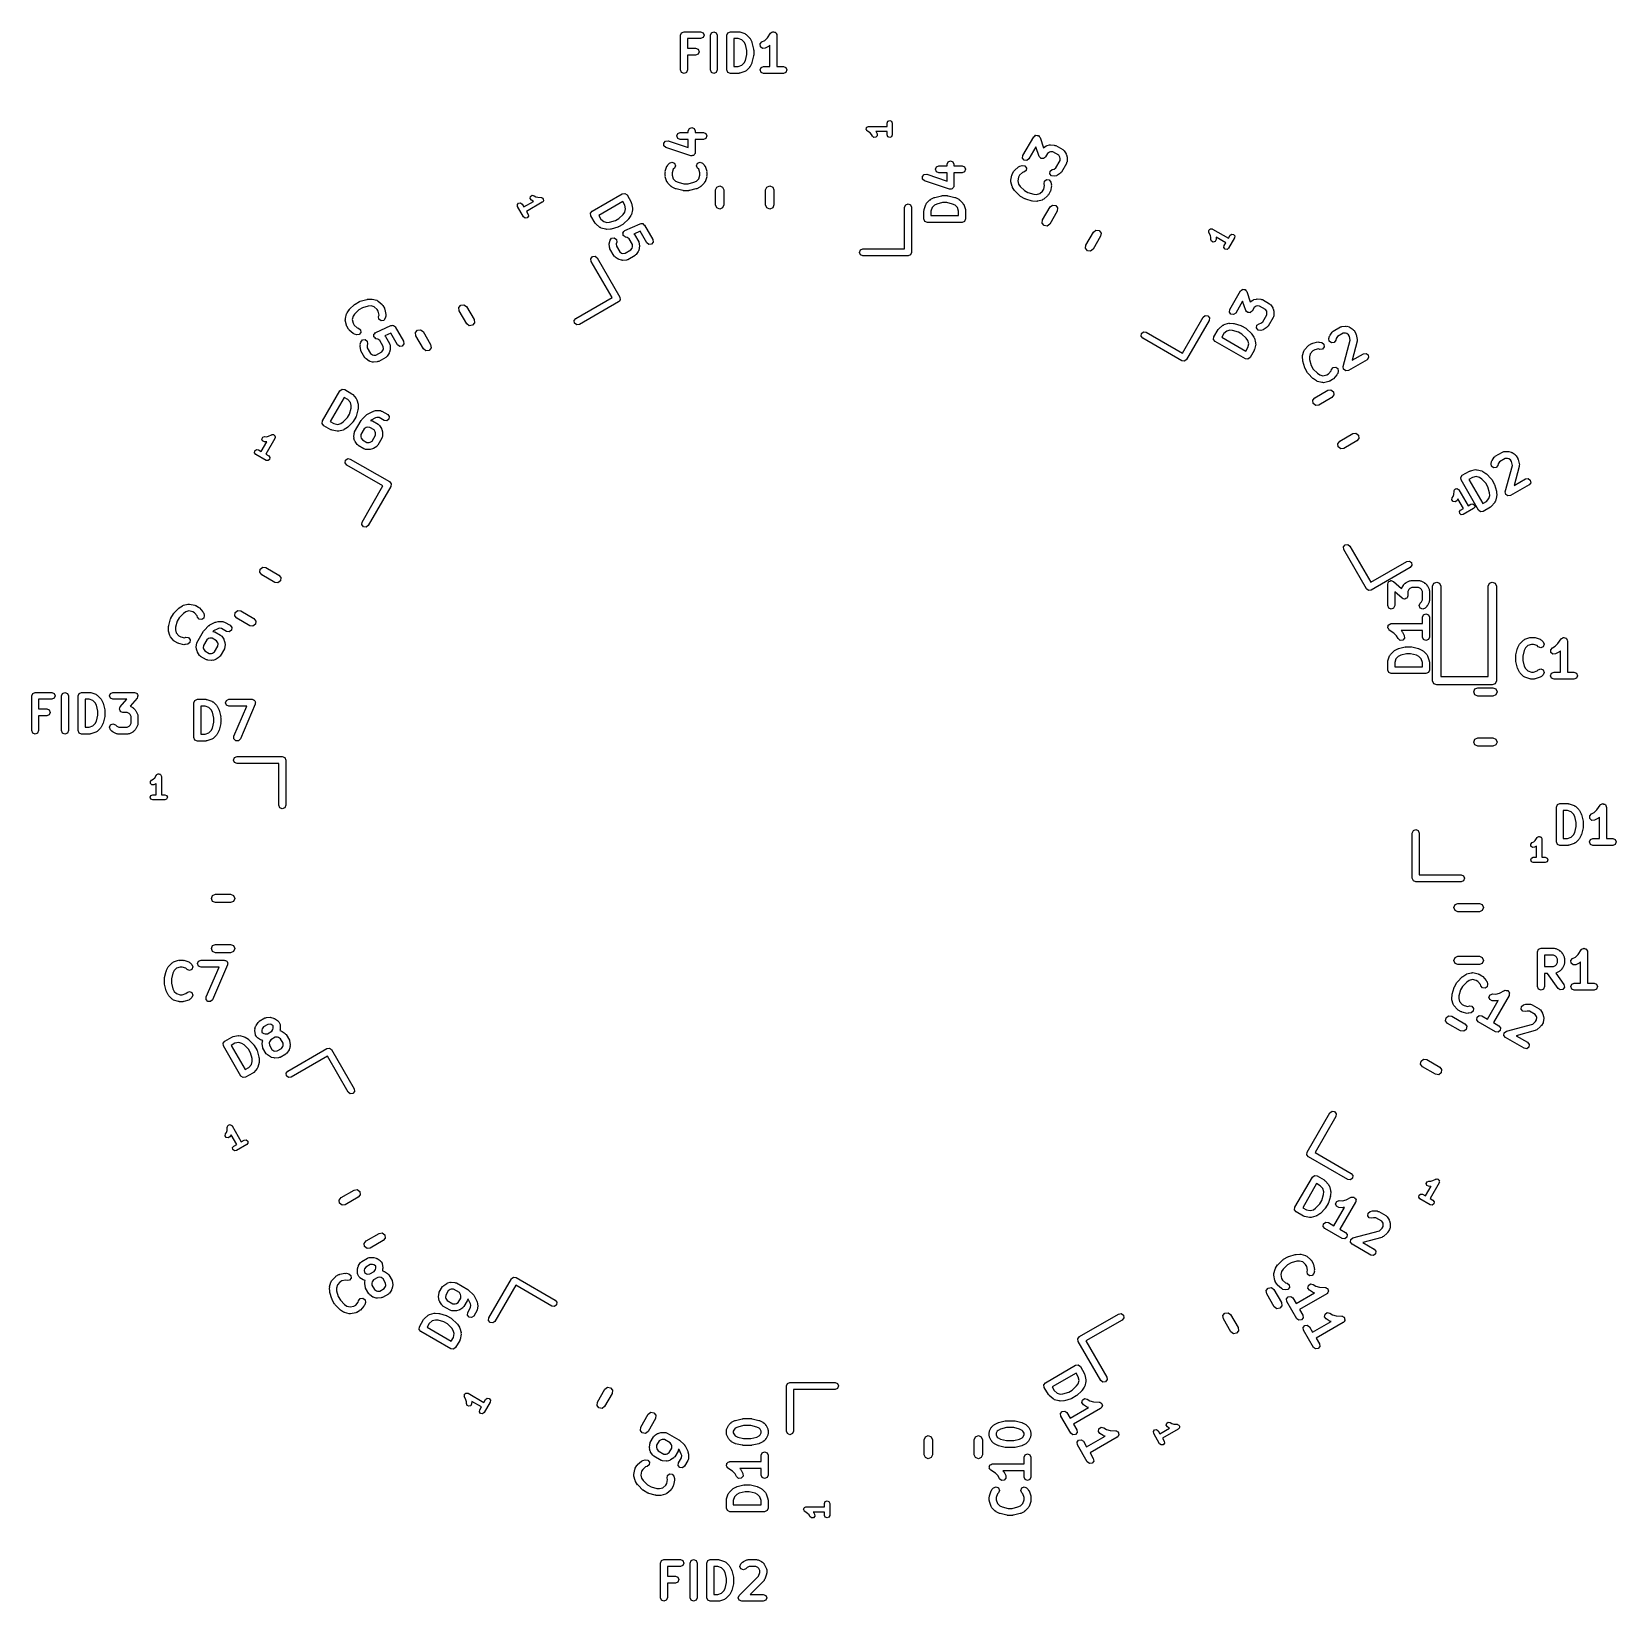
# Model space of a CAD drawing. Extents: x 2.687 to 3.584, y -2.805 to -1.916.
import ezdxf

# ---------------------------------------------------------------- set-up
doc = ezdxf.new("R2010")
doc.units = 0
doc.header["$MEASUREMENT"] = 0
doc.layers.add('BLACK', color=7, linetype='CONTINUOUS')

msp = doc.modelspace()

# ---------------------------------------------------------------- linework, layer by layer
at = {"layer": 'BLACK', "linetype": 'CONTINUOUS'}
for p, q in [((3.05424, -1.91835), (3.05481, -1.91696)), ((3.05424, -1.93804), (3.05424, -1.91835)), ((3.05481, -1.91696), (3.05621, -1.91638)), ((3.05621, -1.91638), (3.06558, -1.91638)), ((3.06558, -1.91638), (3.06697, -1.91696)), ((3.06697, -1.91696), (3.06755, -1.91835)), ((3.06755, -1.91835), (3.06697, -1.91974)), ((3.07111, -1.91835), (3.07169, -1.91696)), ((3.07111, -1.93804), (3.07111, -1.91835)), ((3.07169, -1.91696), (3.07308, -1.91638)), ((3.07308, -1.91638), (3.07447, -1.91696)), ((3.07447, -1.91696), (3.07505, -1.91835)), ((3.07505, -1.91835), (3.07505, -1.93804)), ((3.08048, -1.91835), (3.08106, -1.91696)), ((3.08048, -1.93804), (3.08048, -1.91835)), ((3.08106, -1.91696), (3.08245, -1.91638)), ((3.08245, -1.91638), (3.08714, -1.91638)), ((3.08714, -1.91638), (3.08744, -1.91651)), ((3.08744, -1.91651), (3.08776, -1.91648)), ((3.08776, -1.91648), (3.09057, -1.91742)), ((3.09057, -1.91742), (3.09092, -1.91772)), ((3.09092, -1.91772), (3.09134, -1.9179)), ((3.09134, -1.9179), (3.09322, -1.91977)), ((3.10342, -1.91991), (3.10519, -1.91726)), ((3.10519, -1.91726), (3.10535, -1.91715)), ((3.10535, -1.91715), (3.10543, -1.91696)), ((3.10543, -1.91696), (3.10596, -1.91674)), ((3.10596, -1.91674), (3.10644, -1.91642)), ((3.10644, -1.91642), (3.10664, -1.91646)), ((3.10664, -1.91646), (3.10682, -1.91638)), ((3.10682, -1.91638), (3.10735, -1.9166)), ((3.10735, -1.9166), (3.10792, -1.91671)), ((3.10792, -1.91671), (3.10803, -1.91688)), ((3.10803, -1.91688), (3.10822, -1.91696)), ((3.10822, -1.91696), (3.10844, -1.91749)), ((3.10844, -1.91749), (3.10875, -1.91796)), ((3.10875, -1.91796), (3.10872, -1.91816)), ((3.10872, -1.91816), (3.10879, -1.91835)), ((3.10879, -1.91835), (3.10879, -1.93607)), ((3.06558, -1.92032), (3.05817, -1.92032)), ((3.05817, -1.92032), (3.05817, -1.92576)), ((3.05817, -1.92576), (3.06277, -1.92576)), ((3.06277, -1.92576), (3.06416, -1.92633)), ((3.06416, -1.92633), (3.06474, -1.92772)), ((3.06474, -1.92772), (3.06416, -1.92912)), ((3.06697, -1.91974), (3.06558, -1.92032)), ((3.08682, -1.92032), (3.08442, -1.92032)), ((3.08442, -1.92032), (3.08442, -1.93607)), ((3.08889, -1.92101), (3.08682, -1.92032)), ((3.09021, -1.92233), (3.08889, -1.92101)), ((3.09091, -1.92372), (3.09021, -1.92233)), ((3.09173, -1.92703), (3.09091, -1.92372)), ((3.09173, -1.92936), (3.09173, -1.92703)), ((3.09322, -1.91977), (3.09334, -1.92007)), ((3.09334, -1.92007), (3.09359, -1.92028)), ((3.09359, -1.92028), (3.09452, -1.92216)), ((3.09452, -1.92216), (3.09454, -1.92238)), ((3.09454, -1.92238), (3.09467, -1.92256)), ((3.09467, -1.92256), (3.09561, -1.92631)), ((3.09561, -1.92631), (3.09557, -1.92656)), ((3.09557, -1.92656), (3.09567, -1.92679)), ((3.09567, -1.92679), (3.09567, -1.9296)), ((3.09933, -1.92335), (3.10032, -1.92221)), ((3.09944, -1.92486), (3.09933, -1.92335)), ((3.10058, -1.92584), (3.09944, -1.92486)), ((3.10032, -1.92221), (3.10191, -1.92142)), ((3.10208, -1.92574), (3.10058, -1.92584)), ((3.10191, -1.92142), (3.10342, -1.91991)), ((3.10395, -1.9248), (3.10208, -1.92574)), ((3.10417, -1.92455), (3.10395, -1.9248)), ((3.10447, -1.92443), (3.10417, -1.92455)), ((3.10486, -1.92404), (3.10447, -1.92443)), ((3.10486, -1.93607), (3.10486, -1.92404)), ((3.06277, -1.92969), (3.05817, -1.92969)), ((3.05817, -1.92969), (3.05817, -1.93804)), ((3.06416, -1.92912), (3.06277, -1.92969)), ((3.08442, -1.93607), (3.08682, -1.93607)), ((3.08682, -1.93607), (3.08889, -1.93538)), ((3.08889, -1.93538), (3.09021, -1.93406)), ((3.09021, -1.93406), (3.09091, -1.93266)), ((3.09091, -1.93266), (3.09173, -1.92936)), ((3.09322, -1.93662), (3.09134, -1.93849)), ((3.09334, -1.93632), (3.09322, -1.93662)), ((3.09359, -1.9361), (3.09334, -1.93632)), ((3.09452, -1.93423), (3.09359, -1.9361)), ((3.09454, -1.93401), (3.09452, -1.93423)), ((3.09467, -1.93383), (3.09454, -1.93401)), ((3.09561, -1.93008), (3.09467, -1.93383)), ((3.09567, -1.9296), (3.09557, -1.92983)), ((3.09557, -1.92983), (3.09561, -1.93008)), ((3.09923, -1.93804), (3.09981, -1.93664)), ((3.09981, -1.93664), (3.1012, -1.93607)), ((3.1012, -1.93607), (3.10486, -1.93607)), ((3.10879, -1.93607), (3.11245, -1.93607)), ((3.11245, -1.93607), (3.11384, -1.93664)), ((3.11384, -1.93664), (3.11442, -1.93804)), ((3.05481, -1.93943), (3.05424, -1.93804)), ((3.05621, -1.94), (3.05481, -1.93943)), ((3.0576, -1.93943), (3.05621, -1.94)), ((3.05817, -1.93804), (3.0576, -1.93943)), ((3.07169, -1.93943), (3.07111, -1.93804)), ((3.07308, -1.94), (3.07169, -1.93943)), ((3.07447, -1.93943), (3.07308, -1.94)), ((3.07505, -1.93804), (3.07447, -1.93943)), ((3.08106, -1.93943), (3.08048, -1.93804)), ((3.08245, -1.94), (3.08106, -1.93943)), ((3.08714, -1.94), (3.08245, -1.94)), ((3.08744, -1.93988), (3.08714, -1.94)), ((3.08776, -1.9399), (3.08744, -1.93988)), ((3.09057, -1.93897), (3.08776, -1.9399)), ((3.09092, -1.93867), (3.09057, -1.93897)), ((3.09134, -1.93849), (3.09092, -1.93867)), ((3.09981, -1.93943), (3.09923, -1.93804)), ((3.1012, -1.94), (3.09981, -1.93943)), ((3.10682, -1.94), (3.1012, -1.94)), ((3.11245, -1.94), (3.10682, -1.94)), ((3.11384, -1.93943), (3.11245, -1.94)), ((3.11442, -1.93804), (3.11384, -1.93943)), ((3.05265, -1.97399), (3.05405, -1.97342)), ((3.05405, -1.97342), (3.05864, -1.97342)), ((3.05864, -1.97257), (3.05922, -1.97118)), ((3.05864, -1.97342), (3.05864, -1.97257)), ((3.05922, -1.97118), (3.06061, -1.9706)), ((3.06061, -1.9706), (3.062, -1.97118)), ((3.062, -1.97118), (3.06258, -1.97257)), ((3.06258, -1.97257), (3.06258, -1.97342)), ((3.06258, -1.97342), (3.06717, -1.97342)), ((3.06717, -1.97342), (3.06856, -1.97399)), ((3.15935, -1.97146), (3.15951, -1.97106)), ((3.1594, -1.9716), (3.15935, -1.97146)), ((3.15937, -1.97175), (3.1594, -1.9716)), ((3.15961, -1.9721), (3.15937, -1.97175)), ((3.15951, -1.97106), (3.15959, -1.97064)), ((3.15959, -1.97064), (3.15972, -1.97055)), ((3.15978, -1.9725), (3.15961, -1.9721)), ((3.15972, -1.97055), (3.15978, -1.97041)), ((3.15978, -1.97041), (3.16018, -1.97025)), ((3.15992, -1.97256), (3.15978, -1.9725)), ((3.16, -1.97269), (3.15992, -1.97256)), ((3.16157, -1.97373), (3.16, -1.97269)), ((3.16018, -1.97025), (3.16053, -1.97001)), ((3.16053, -1.97001), (3.16068, -1.97004)), ((3.16068, -1.97004), (3.16082, -1.96998)), ((3.16082, -1.96998), (3.17116, -1.96998)), ((3.17116, -1.97293), (3.16482, -1.97293)), ((3.16482, -1.97293), (3.16495, -1.97305)), ((3.16495, -1.97305), (3.16552, -1.97417)), ((3.17116, -1.96808), (3.17159, -1.96704)), ((3.17116, -1.96998), (3.17116, -1.96808)), ((3.17116, -1.97483), (3.17116, -1.97293)), ((3.17159, -1.96704), (3.17263, -1.96661)), ((3.17263, -1.96661), (3.17368, -1.96704)), ((3.17368, -1.96704), (3.17411, -1.96808)), ((3.17411, -1.96808), (3.17411, -1.97483)), ((3.04468, -1.97945), (3.04567, -1.97831)), ((3.04479, -1.98095), (3.04468, -1.97945)), ((3.04592, -1.98194), (3.04479, -1.98095)), ((3.04567, -1.97831), (3.04717, -1.9782)), ((3.05999, -1.98663), (3.04592, -1.98194)), ((3.04717, -1.9782), (3.05864, -1.98203)), ((3.05208, -1.97538), (3.05265, -1.97399)), ((3.05265, -1.97678), (3.05208, -1.97538)), ((3.05405, -1.97735), (3.05265, -1.97678)), ((3.05864, -1.97735), (3.05405, -1.97735)), ((3.05864, -1.98203), (3.05864, -1.97735)), ((3.06717, -1.97735), (3.06258, -1.97735)), ((3.06258, -1.97735), (3.06258, -1.98476)), ((3.06856, -1.97678), (3.06717, -1.97735)), ((3.06856, -1.97399), (3.06914, -1.97538)), ((3.06914, -1.97538), (3.06856, -1.97678)), ((3.16242, -1.97458), (3.16157, -1.97373)), ((3.16288, -1.97549), (3.16242, -1.97458)), ((3.16373, -1.97623), (3.16288, -1.97549)), ((3.16486, -1.97615), (3.16373, -1.97623)), ((3.1656, -1.9753), (3.16486, -1.97615)), ((3.16552, -1.97417), (3.1656, -1.9753)), ((3.17159, -1.97588), (3.17116, -1.97483)), ((3.17263, -1.97631), (3.17159, -1.97588)), ((3.17368, -1.97588), (3.17263, -1.97631)), ((3.17411, -1.97483), (3.17368, -1.97588)), ((3.24808, -1.98645), (3.25417, -1.9759)), ((3.25541, -1.98162), (3.25149, -1.98842)), ((3.25417, -1.9759), (3.25472, -1.97548)), ((3.25472, -1.97548), (3.25524, -1.97502)), ((3.25524, -1.97502), (3.25531, -1.97502)), ((3.25531, -1.97502), (3.25537, -1.97498)), ((3.25537, -1.97498), (3.25605, -1.97507)), ((3.25723, -1.98695), (3.25541, -1.98162)), ((3.25605, -1.97507), (3.25674, -1.97512)), ((3.25674, -1.97512), (3.25679, -1.97517)), ((3.25679, -1.97517), (3.25686, -1.97518)), ((3.25686, -1.97518), (3.25728, -1.97573)), ((3.25728, -1.97573), (3.25774, -1.97625)), ((3.25774, -1.97625), (3.25971, -1.98204)), ((3.25971, -1.98204), (3.26116, -1.98108)), ((3.26116, -1.98108), (3.26148, -1.98102)), ((3.26148, -1.98102), (3.26173, -1.98082)), ((3.26173, -1.98082), (3.26302, -1.98048)), ((3.26302, -1.98048), (3.26334, -1.98052)), ((3.26334, -1.98052), (3.26364, -1.98042)), ((3.26364, -1.98042), (3.26573, -1.98054)), ((3.26573, -1.98054), (3.26615, -1.98074)), ((3.26615, -1.98074), (3.2666, -1.9808)), ((3.2666, -1.9808), (3.27066, -1.98315)), ((3.04703, -1.9918), (3.04797, -1.99087)), ((3.04797, -1.99087), (3.04936, -1.99029)), ((3.04936, -1.99029), (3.05075, -1.99087)), ((3.05075, -1.99087), (3.05133, -1.99226)), ((3.06031, -1.9866), (3.05999, -1.98663)), ((3.06061, -1.98673), (3.06031, -1.9866)), ((3.06103, -1.98655), (3.06061, -1.98673)), ((3.06149, -1.98652), (3.06103, -1.98655)), ((3.0617, -1.98627), (3.06149, -1.98652)), ((3.062, -1.98615), (3.0617, -1.98627)), ((3.06218, -1.98573), (3.062, -1.98615)), ((3.06248, -1.98538), (3.06218, -1.98573)), ((3.06258, -1.98476), (3.06245, -1.98506)), ((3.06245, -1.98506), (3.06248, -1.98538)), ((3.06333, -1.99226), (3.0639, -1.99087)), ((3.0639, -1.99087), (3.06529, -1.99029)), ((3.06529, -1.99029), (3.06669, -1.99087)), ((3.06669, -1.99087), (3.06762, -1.9918)), ((3.2051, -1.99147), (3.20567, -1.99008)), ((3.20567, -1.99008), (3.20706, -1.9895)), ((3.20706, -1.9895), (3.20846, -1.99008)), ((3.20846, -1.99008), (3.20903, -1.99147)), ((3.24788, -1.98795), (3.24808, -1.98645)), ((3.2488, -1.98914), (3.24788, -1.98795)), ((3.25029, -1.98934), (3.2488, -1.98914)), ((3.25149, -1.98842), (3.25029, -1.98934)), ((3.25768, -1.98747), (3.25723, -1.98695)), ((3.2581, -1.98802), (3.25768, -1.98747)), ((3.25817, -1.98803), (3.2581, -1.98802)), ((3.25822, -1.98808), (3.25817, -1.98803)), ((3.25891, -1.98813), (3.25822, -1.98808)), ((3.2596, -1.98822), (3.25891, -1.98813)), ((3.25965, -1.98817), (3.2596, -1.98822)), ((3.25972, -1.98818), (3.25965, -1.98817)), ((3.26024, -1.98772), (3.25972, -1.98818)), ((3.26079, -1.9873), (3.26024, -1.98772)), ((3.26197, -1.98527), (3.26079, -1.9873)), ((3.26306, -1.98454), (3.26197, -1.98527)), ((3.26373, -1.98437), (3.26306, -1.98454)), ((3.26504, -1.98444), (3.26373, -1.98437)), ((3.26829, -1.98632), (3.26504, -1.98444)), ((3.26676, -1.99346), (3.26911, -1.98939)), ((3.26901, -1.98742), (3.26829, -1.98632)), ((3.26919, -1.98808), (3.26901, -1.98742)), ((3.26911, -1.98939), (3.26919, -1.98808)), ((3.27275, -1.99096), (3.26994, -1.99583)), ((3.27066, -1.98315), (3.27094, -1.98351)), ((3.27094, -1.98351), (3.27132, -1.98377)), ((3.27132, -1.98377), (3.27247, -1.98552)), ((3.27247, -1.98552), (3.27253, -1.98583)), ((3.27253, -1.98583), (3.27273, -1.98609)), ((3.27273, -1.98609), (3.27308, -1.98737)), ((3.27281, -1.9905), (3.27275, -1.99096)), ((3.27301, -1.99009), (3.27281, -1.9905)), ((3.27314, -1.988), (3.27301, -1.99009)), ((3.27308, -1.98737), (3.27303, -1.98769)), ((3.27303, -1.98769), (3.27314, -1.988)), ((3.04552, -1.99601), (3.04564, -1.99571)), ((3.04552, -1.99788), (3.04552, -1.99601)), ((3.04564, -1.99818), (3.04552, -1.99788)), ((3.04562, -1.99538), (3.04655, -1.99257)), ((3.04564, -1.99571), (3.04562, -1.99538)), ((3.04562, -1.9985), (3.04564, -1.99818)), ((3.04655, -2.00132), (3.04562, -1.9985)), ((3.04655, -1.99257), (3.04685, -1.99223)), ((3.04685, -1.99223), (3.04703, -1.9918)), ((3.05014, -1.99426), (3.04945, -1.99633)), ((3.04945, -1.99633), (3.04945, -1.99756)), ((3.04945, -1.99756), (3.05014, -1.99963)), ((3.05075, -1.99365), (3.05014, -1.99426)), ((3.05014, -1.99963), (3.05146, -2.00095)), ((3.05133, -1.99226), (3.05075, -1.99365)), ((3.06319, -2.00095), (3.06451, -1.99963)), ((3.0639, -1.99365), (3.06333, -1.99226)), ((3.06451, -1.99426), (3.0639, -1.99365)), ((3.0652, -1.99633), (3.06451, -1.99426)), ((3.06451, -1.99963), (3.0652, -1.99756)), ((3.0652, -1.99756), (3.0652, -1.99633)), ((3.06762, -1.9918), (3.0678, -1.99223)), ((3.0678, -1.99223), (3.0681, -1.99257)), ((3.0681, -1.99257), (3.06904, -1.99538)), ((3.06904, -1.9985), (3.0681, -2.00132)), ((3.06904, -1.99538), (3.06901, -1.99571)), ((3.06901, -1.99571), (3.06914, -1.99601)), ((3.06914, -1.99788), (3.06901, -1.99818)), ((3.06901, -1.99818), (3.06904, -1.9985)), ((3.06914, -1.99601), (3.06914, -1.99788)), ((3.19114, -1.99835), (3.19212, -1.99721)), ((3.19124, -1.99985), (3.19114, -1.99835)), ((3.19238, -2.00084), (3.19124, -1.99985)), ((3.19212, -1.99721), (3.19363, -1.9971)), ((3.19363, -1.9971), (3.2051, -2.00092)), ((3.19853, -1.99428), (3.19911, -1.99289)), ((3.19911, -1.99567), (3.19853, -1.99428)), ((3.19911, -1.99289), (3.2005, -1.99231)), ((3.2005, -1.99625), (3.19911, -1.99567)), ((3.2005, -1.99231), (3.2051, -1.99231)), ((3.2051, -1.99625), (3.2005, -1.99625)), ((3.2051, -1.99231), (3.2051, -1.99147)), ((3.2051, -2.00092), (3.2051, -1.99625)), ((3.20903, -1.99147), (3.20903, -1.99231)), ((3.20903, -1.99231), (3.21363, -1.99231)), ((3.21363, -1.99625), (3.20903, -1.99625)), ((3.20903, -1.99625), (3.20903, -2.00366)), ((3.21363, -1.99231), (3.21502, -1.99289)), ((3.21502, -1.99567), (3.21363, -1.99625)), ((3.21502, -1.99289), (3.21559, -1.99428)), ((3.21559, -1.99428), (3.21502, -1.99567)), ((3.24117, -2.0005), (3.24176, -1.9976)), ((3.24176, -1.9976), (3.24194, -1.99733)), ((3.24194, -1.99733), (3.24198, -1.99701)), ((3.24198, -1.99701), (3.24292, -1.99538)), ((3.24292, -1.99538), (3.24318, -1.99518)), ((3.24318, -1.99518), (3.24332, -1.99489)), ((3.24332, -1.99489), (3.24554, -1.99293)), ((3.24555, -1.9987), (3.24512, -2.00083)), ((3.24554, -1.99293), (3.24597, -1.99278)), ((3.24617, -1.99763), (3.24555, -1.9987)), ((3.24597, -1.99278), (3.24634, -1.9925)), ((3.2478, -1.99618), (3.24617, -1.99763)), ((3.24634, -1.9925), (3.24762, -1.99215)), ((3.24762, -1.99215), (3.24911, -1.99235)), ((3.24863, -1.99596), (3.2478, -1.99618)), ((3.24983, -1.99504), (3.24863, -1.99596)), ((3.24911, -1.99235), (3.25003, -1.99355)), ((3.25003, -1.99355), (3.24983, -1.99504)), ((3.26022, -2.00104), (3.26142, -2.00012)), ((3.26142, -2.00012), (3.26291, -2.00032)), ((3.26291, -2.00032), (3.26383, -2.00151)), ((3.26331, -1.99685), (3.2635, -1.99536)), ((3.26422, -1.99805), (3.26331, -1.99685)), ((3.2635, -1.99536), (3.2647, -1.99444)), ((3.26572, -1.99824), (3.26422, -1.99805)), ((3.2647, -1.99444), (3.26567, -1.99418)), ((3.26567, -1.99418), (3.26676, -1.99346)), ((3.267, -1.9979), (3.26572, -1.99824)), ((3.26725, -1.9977), (3.267, -1.9979)), ((3.26757, -1.99764), (3.26725, -1.9977)), ((3.26932, -1.99649), (3.26757, -1.99764)), ((3.26958, -1.99611), (3.26932, -1.99649)), ((3.26994, -1.99583), (3.26958, -1.99611)), ((2.96936, -2.00965), (2.9703, -2.00902)), ((2.9703, -2.00902), (2.97141, -2.00923)), ((2.97141, -2.00923), (2.97226, -2.00979)), ((3.00422, -2.01795), (3.02126, -2.00811)), ((3.02126, -2.00811), (3.02276, -2.00791)), ((3.02276, -2.00791), (3.02395, -2.00883)), ((3.02395, -2.00883), (3.0263, -2.01289)), ((3.04685, -2.00166), (3.04655, -2.00132)), ((3.04703, -2.00209), (3.04685, -2.00166)), ((3.0489, -2.00396), (3.04703, -2.00209)), ((3.0492, -2.00408), (3.0489, -2.00396)), ((3.04942, -2.00433), (3.0492, -2.00408)), ((3.05129, -2.00527), (3.04942, -2.00433)), ((3.05151, -2.00528), (3.05129, -2.00527)), ((3.05146, -2.00095), (3.05286, -2.00165)), ((3.05169, -2.00542), (3.05151, -2.00528)), ((3.05544, -2.00635), (3.05169, -2.00542)), ((3.05286, -2.00165), (3.05616, -2.00247)), ((3.05569, -2.00632), (3.05544, -2.00635)), ((3.05592, -2.00641), (3.05569, -2.00632)), ((3.05873, -2.00641), (3.05592, -2.00641)), ((3.05616, -2.00247), (3.05849, -2.00247)), ((3.05849, -2.00247), (3.0618, -2.00165)), ((3.05896, -2.00632), (3.05873, -2.00641)), ((3.05921, -2.00635), (3.05896, -2.00632)), ((3.06296, -2.00542), (3.05921, -2.00635)), ((3.0618, -2.00165), (3.06319, -2.00095)), ((3.06314, -2.00528), (3.06296, -2.00542)), ((3.06336, -2.00527), (3.06314, -2.00528)), ((3.06524, -2.00433), (3.06336, -2.00527)), ((3.06545, -2.00408), (3.06524, -2.00433)), ((3.06575, -2.00396), (3.06545, -2.00408)), ((3.06762, -2.00209), (3.06575, -2.00396)), ((3.0678, -2.00166), (3.06762, -2.00209)), ((3.0681, -2.00132), (3.0678, -2.00166)), ((3.07402, -2.00599), (3.07471, -2.00432)), ((3.07402, -2.01448), (3.07402, -2.00599)), ((3.07471, -2.00432), (3.07638, -2.00363)), ((3.07638, -2.00363), (3.07805, -2.00432)), ((3.07805, -2.00432), (3.07874, -2.00599)), ((3.07874, -2.00599), (3.07874, -2.01448)), ((3.10236, -2.00599), (3.10305, -2.00432)), ((3.10236, -2.01448), (3.10236, -2.00599)), ((3.10305, -2.00432), (3.10472, -2.00363)), ((3.10472, -2.00363), (3.10639, -2.00432)), ((3.10639, -2.00432), (3.10709, -2.00599)), ((3.10709, -2.00599), (3.10709, -2.01448)), ((3.20644, -2.00552), (3.19238, -2.00084)), ((3.19815, -2.01018), (3.2019, -2.00925)), ((3.2019, -2.00925), (3.20215, -2.00928)), ((3.20215, -2.00928), (3.20238, -2.00919)), ((3.20238, -2.00919), (3.20519, -2.00919)), ((3.20519, -2.00919), (3.20542, -2.00928)), ((3.20542, -2.00928), (3.20567, -2.00925)), ((3.20567, -2.00925), (3.20942, -2.01018)), ((3.20677, -2.0055), (3.20644, -2.00552)), ((3.20706, -2.00562), (3.20677, -2.0055)), ((3.20749, -2.00545), (3.20706, -2.00562)), ((3.20795, -2.00542), (3.20749, -2.00545)), ((3.20816, -2.00517), (3.20795, -2.00542)), ((3.20846, -2.00505), (3.20816, -2.00517)), ((3.20863, -2.00462), (3.20846, -2.00505)), ((3.20893, -2.00428), (3.20863, -2.00462)), ((3.20903, -2.00366), (3.20891, -2.00395)), ((3.20891, -2.00395), (3.20893, -2.00428)), ((3.24125, -2.00095), (3.24117, -2.0005)), ((3.24119, -2.0014), (3.24125, -2.00095)), ((3.24188, -2.00396), (3.24119, -2.0014)), ((3.24208, -2.00422), (3.24188, -2.00396)), ((3.24214, -2.00454), (3.24208, -2.00422)), ((3.24329, -2.00629), (3.24214, -2.00454)), ((3.24348, -2.00641), (3.24329, -2.00629)), ((3.24357, -2.00662), (3.24348, -2.00641)), ((3.24635, -2.00931), (3.24357, -2.00662)), ((3.24512, -2.00083), (3.2456, -2.00264)), ((3.2456, -2.00264), (3.24646, -2.00394)), ((3.24658, -2.0094), (3.24635, -2.00931)), ((3.24646, -2.00394), (3.24891, -2.00631)), ((3.24673, -2.0096), (3.24658, -2.0094)), ((3.24891, -2.00631), (3.25092, -2.00747)), ((3.25092, -2.00747), (3.2542, -2.00841)), ((3.2542, -2.00841), (3.25576, -2.0085)), ((3.25576, -2.0085), (3.25756, -2.00802)), ((3.25756, -2.00802), (3.25919, -2.00657)), ((3.25919, -2.00657), (3.25981, -2.0055)), ((3.25981, -2.0055), (3.26025, -2.00337)), ((3.26204, -2.00931), (3.25983, -2.01127)), ((3.26002, -2.00253), (3.26022, -2.00104)), ((3.26025, -2.00337), (3.26002, -2.00253)), ((3.26218, -2.00901), (3.26204, -2.00931)), ((3.26244, -2.00882), (3.26218, -2.00901)), ((3.26338, -2.00719), (3.26244, -2.00882)), ((3.26342, -2.00687), (3.26338, -2.00719)), ((3.2636, -2.0066), (3.26342, -2.00687)), ((3.2642, -2.0037), (3.2636, -2.0066)), ((3.26383, -2.00151), (3.26417, -2.0028)), ((3.26417, -2.0028), (3.26411, -2.00325)), ((3.26411, -2.00325), (3.2642, -2.0037)), ((2.96186, -2.0143), (2.96255, -2.0134)), ((2.96201, -2.01542), (2.96186, -2.0143)), ((2.96538, -2.02126), (2.96201, -2.01542)), ((2.96255, -2.0134), (2.96367, -2.01326)), ((2.96367, -2.01326), (2.96457, -2.01394)), ((2.96457, -2.01394), (2.96552, -2.01559)), ((2.96552, -2.01559), (2.971, -2.01242)), ((2.97594, -2.01298), (2.96699, -2.01814)), ((2.96699, -2.01814), (2.96794, -2.01979)), ((2.96915, -2.01076), (2.96936, -2.00965)), ((2.96978, -2.0117), (2.96915, -2.01076)), ((2.97083, -2.01239), (2.96978, -2.0117)), ((2.971, -2.01242), (2.97083, -2.01239)), ((2.97226, -2.00979), (2.97342, -2.0101)), ((2.97342, -2.0101), (2.9753, -2.01023)), ((2.9753, -2.01023), (2.97544, -2.01029)), ((2.97544, -2.01029), (2.97559, -2.01027)), ((2.97559, -2.01027), (2.97593, -2.01053)), ((2.97593, -2.01053), (2.97631, -2.01072)), ((2.97604, -2.01286), (2.97594, -2.01298)), ((2.97618, -2.01281), (2.97604, -2.01286)), ((2.97637, -2.01242), (2.97618, -2.01281)), ((2.97631, -2.01072), (2.97636, -2.01087)), ((2.97636, -2.01087), (2.97648, -2.01096)), ((2.97663, -2.01208), (2.97637, -2.01242)), ((2.97648, -2.01096), (2.97654, -2.01139)), ((2.97654, -2.01139), (2.97668, -2.01179)), ((2.97668, -2.01179), (2.97661, -2.01193)), ((2.97661, -2.01193), (2.97663, -2.01208)), ((3.0033, -2.01914), (3.00422, -2.01795)), ((3.02153, -2.0125), (3.00789, -2.02037)), ((3.02273, -2.01458), (3.02153, -2.0125)), ((3.02268, -2.01852), (3.02316, -2.01671)), ((3.02316, -2.01671), (3.02273, -2.01458)), ((3.0263, -2.01289), (3.02634, -2.01321)), ((3.02634, -2.01321), (3.02652, -2.01348)), ((3.02709, -2.01728), (3.0264, -2.01985)), ((3.02652, -2.01348), (3.02711, -2.01638)), ((3.02711, -2.01638), (3.02703, -2.01683)), ((3.02703, -2.01683), (3.02709, -2.01728)), ((3.07471, -2.01615), (3.07402, -2.01448)), ((3.07638, -2.01684), (3.07471, -2.01615)), ((3.07805, -2.01615), (3.07638, -2.01684)), ((3.07874, -2.01448), (3.07805, -2.01615)), ((3.10305, -2.01615), (3.10236, -2.01448)), ((3.10472, -2.01684), (3.10305, -2.01615)), ((3.10639, -2.01615), (3.10472, -2.01684)), ((3.10709, -2.01448), (3.10639, -2.01615)), ((3.1811, -2.01575), (3.18168, -2.01436)), ((3.1811, -2.03937), (3.1811, -2.01575)), ((3.18168, -2.01436), (3.18307, -2.01378)), ((3.18307, -2.01378), (3.18446, -2.01436)), ((3.18446, -2.01436), (3.18504, -2.01575)), ((3.18504, -2.01575), (3.18504, -2.04134)), ((3.19197, -2.01772), (3.1921, -2.01742)), ((3.19197, -2.0224), (3.19197, -2.01772)), ((3.19207, -2.01709), (3.19301, -2.01428)), ((3.1921, -2.01742), (3.19207, -2.01709)), ((3.19301, -2.01428), (3.19331, -2.01394)), ((3.19331, -2.01394), (3.19349, -2.01351)), ((3.19349, -2.01351), (3.19536, -2.01164)), ((3.19536, -2.01164), (3.19566, -2.01151)), ((3.19566, -2.01151), (3.19587, -2.01127)), ((3.19587, -2.01127), (3.19775, -2.01033)), ((3.1966, -2.01597), (3.19591, -2.01804)), ((3.19591, -2.01804), (3.19591, -2.02043)), ((3.19792, -2.01465), (3.1966, -2.01597)), ((3.19775, -2.01033), (3.19797, -2.01032)), ((3.19932, -2.01395), (3.19792, -2.01465)), ((3.19797, -2.01032), (3.19815, -2.01018)), ((3.20262, -2.01312), (3.19932, -2.01395)), ((3.20495, -2.01312), (3.20262, -2.01312)), ((3.20825, -2.01395), (3.20495, -2.01312)), ((3.20965, -2.01465), (3.20825, -2.01395)), ((3.20942, -2.01018), (3.2096, -2.01032)), ((3.2096, -2.01032), (3.20982, -2.01033)), ((3.21097, -2.01597), (3.20965, -2.01465)), ((3.20982, -2.01033), (3.21169, -2.01127)), ((3.21166, -2.01804), (3.21097, -2.01597)), ((3.21166, -2.02043), (3.21166, -2.01804)), ((3.21169, -2.01127), (3.21191, -2.01151)), ((3.21191, -2.01151), (3.21221, -2.01164)), ((3.21221, -2.01164), (3.21408, -2.01351)), ((3.21408, -2.01351), (3.21426, -2.01394)), ((3.21426, -2.01394), (3.21456, -2.01428)), ((3.21456, -2.01428), (3.21549, -2.01709)), ((3.21549, -2.01709), (3.21547, -2.01742)), ((3.21547, -2.01742), (3.21559, -2.01772)), ((3.21559, -2.01772), (3.21559, -2.0224)), ((3.24917, -2.011), (3.24673, -2.0096)), ((3.24941, -2.01103), (3.24917, -2.011)), ((3.24961, -2.01119), (3.24941, -2.01103)), ((3.25332, -2.01225), (3.24961, -2.01119)), ((3.25355, -2.01223), (3.25332, -2.01225)), ((3.25375, -2.01232), (3.25355, -2.01223)), ((3.25584, -2.01245), (3.25375, -2.01232)), ((3.25615, -2.01234), (3.25584, -2.01245)), ((3.25647, -2.01239), (3.25615, -2.01234)), ((3.25903, -2.0117), (3.25647, -2.01239)), ((3.25939, -2.01142), (3.25903, -2.0117)), ((3.25915, -2.02297), (3.26339, -2.01561)), ((3.25983, -2.01127), (3.25939, -2.01142)), ((3.26748, -2.01798), (3.26324, -2.02533)), ((3.26339, -2.01561), (3.26483, -2.01451)), ((3.26483, -2.01451), (3.26662, -2.01475)), ((3.26662, -2.01475), (3.26772, -2.01618)), ((3.26772, -2.01618), (3.26748, -2.01798)), ((2.96628, -2.02195), (2.96538, -2.02126)), ((2.9674, -2.02181), (2.96628, -2.02195)), ((2.96809, -2.02091), (2.9674, -2.02181)), ((2.96794, -2.01979), (2.96809, -2.02091)), ((3.0035, -2.02064), (3.0033, -2.01914)), ((3.00584, -2.0247), (3.0035, -2.02064)), ((3.0061, -2.02489), (3.00584, -2.0247)), ((3.00624, -2.02519), (3.0061, -2.02489)), ((3.00846, -2.02715), (3.00624, -2.02519)), ((3.00789, -2.02037), (3.00909, -2.02245)), ((3.00889, -2.0273), (3.00846, -2.02715)), ((3.00925, -2.02758), (3.00889, -2.0273)), ((3.00909, -2.02245), (3.01072, -2.0239)), ((3.01072, -2.0239), (3.01252, -2.02438)), ((3.01252, -2.02438), (3.01408, -2.02429)), ((3.01408, -2.02429), (3.01736, -2.02335)), ((3.01867, -2.02707), (3.01496, -2.02813)), ((3.01736, -2.02335), (3.01937, -2.02219)), ((3.01887, -2.02692), (3.01867, -2.02707)), ((3.01912, -2.02688), (3.01887, -2.02692)), ((3.02155, -2.02548), (3.01912, -2.02688)), ((3.01937, -2.02219), (3.02182, -2.01982)), ((3.0217, -2.02528), (3.02155, -2.02548)), ((3.02193, -2.02519), (3.0217, -2.02528)), ((3.02182, -2.01982), (3.02268, -2.01852)), ((3.02471, -2.0225), (3.02193, -2.02519)), ((3.02269, -2.02894), (3.03128, -2.02507)), ((3.0248, -2.0223), (3.02471, -2.0225)), ((3.02499, -2.02217), (3.0248, -2.0223)), ((3.02614, -2.02042), (3.02499, -2.02217)), ((3.0262, -2.0201), (3.02614, -2.02042)), ((3.0264, -2.01985), (3.0262, -2.0201)), ((3.03128, -2.02507), (3.03194, -2.02504)), ((3.03194, -2.02504), (3.0326, -2.02496)), ((3.0326, -2.02496), (3.03268, -2.02502)), ((3.03268, -2.02502), (3.03279, -2.02502)), ((3.03279, -2.02502), (3.03327, -2.02547)), ((3.03327, -2.02547), (3.0338, -2.02588)), ((3.0338, -2.02588), (3.03848, -2.03399)), ((3.19255, -2.0238), (3.19197, -2.0224)), ((3.19394, -2.02437), (3.19255, -2.0238)), ((3.21363, -2.02437), (3.19394, -2.02437)), ((3.19591, -2.02043), (3.21166, -2.02043)), ((3.21502, -2.0238), (3.21363, -2.02437)), ((3.21559, -2.0224), (3.21502, -2.0238)), ((3.25891, -2.02476), (3.25915, -2.02297)), ((3.26001, -2.02619), (3.25891, -2.02476)), ((3.2618, -2.02643), (3.26001, -2.02619)), ((3.26324, -2.02533), (3.2618, -2.02643)), ((3.01181, -2.02827), (3.00925, -2.02758)), ((3.01213, -2.02823), (3.01181, -2.02827)), ((3.01244, -2.02833), (3.01213, -2.02823)), ((3.01453, -2.02821), (3.01244, -2.02833)), ((3.01389, -2.03635), (3.014, -2.03605)), ((3.01395, -2.03572), (3.0143, -2.03444)), ((3.014, -2.03605), (3.01395, -2.03572)), ((3.0143, -2.03444), (3.01521, -2.03325)), ((3.01473, -2.02811), (3.01453, -2.02821)), ((3.01496, -2.02813), (3.01473, -2.02811)), ((3.01521, -2.03325), (3.01671, -2.03305)), ((3.01671, -2.03305), (3.0179, -2.03397)), ((3.0181, -2.03546), (3.01784, -2.03643)), ((3.0179, -2.03397), (3.0181, -2.03546)), ((3.0216, -2.03023), (3.02167, -2.03014)), ((3.02169, -2.03088), (3.0216, -2.03023)), ((3.02166, -2.03004), (3.02212, -2.02956)), ((3.02167, -2.03014), (3.02166, -2.03004)), ((3.02171, -2.03154), (3.02169, -2.03088)), ((3.02179, -2.03162), (3.02171, -2.03154)), ((3.0218, -2.03172), (3.02179, -2.03162)), ((3.02233, -2.03212), (3.0218, -2.03172)), ((3.02212, -2.02956), (3.02252, -2.02903)), ((3.02281, -2.03258), (3.02233, -2.03212)), ((3.02252, -2.02903), (3.02262, -2.02902)), ((3.02262, -2.02902), (3.02269, -2.02894)), ((3.02291, -2.03257), (3.02281, -2.03258)), ((3.02299, -2.03264), (3.02291, -2.03257)), ((3.02397, -2.0329), (3.02299, -2.03264)), ((3.02506, -2.03362), (3.02397, -2.0329)), ((3.02694, -2.03687), (3.02506, -2.03362)), ((3.03128, -2.02939), (3.02785, -2.03093)), ((3.02785, -2.03093), (3.02788, -2.03097)), ((3.02788, -2.03097), (3.02824, -2.03125)), ((3.02824, -2.03125), (3.03058, -2.03531)), ((3.03058, -2.03531), (3.03064, -2.03576)), ((3.03064, -2.03576), (3.03084, -2.03617)), ((3.03084, -2.03617), (3.03097, -2.03827)), ((3.03507, -2.03596), (3.03128, -2.02939)), ((3.03627, -2.03688), (3.03507, -2.03596)), ((3.03868, -2.03549), (3.03776, -2.03668)), ((3.03848, -2.03399), (3.03868, -2.03549)), ((3.2837, -2.03714), (3.28794, -2.02979)), ((3.29203, -2.03215), (3.28779, -2.0395)), ((3.28794, -2.02979), (3.28938, -2.02869)), ((3.28938, -2.02869), (3.29117, -2.02892)), ((3.29117, -2.02892), (3.29227, -2.03036)), ((3.29227, -2.03036), (3.29203, -2.03215)), ((3.35327, -2.0298), (3.35332, -2.02937)), ((3.35336, -2.02992), (3.35327, -2.0298)), ((3.3533, -2.02894), (3.3534, -2.02883)), ((3.35332, -2.02937), (3.3533, -2.02894)), ((3.35337, -2.03007), (3.35336, -2.02992)), ((3.3542, -2.03176), (3.35337, -2.03007)), ((3.3534, -2.02883), (3.35342, -2.02868)), ((3.35342, -2.02868), (3.35376, -2.02841)), ((3.35376, -2.02841), (3.35404, -2.02809)), ((3.35404, -2.02809), (3.35419, -2.02808)), ((3.35419, -2.02808), (3.35431, -2.02799)), ((3.35452, -2.03292), (3.3542, -2.03176)), ((3.35431, -2.02799), (3.35474, -2.02804)), ((3.35446, -2.03394), (3.35452, -2.03292)), ((3.35482, -2.035), (3.35446, -2.03394)), ((3.35474, -2.02804), (3.35517, -2.02802)), ((3.35584, -2.0355), (3.35482, -2.035)), ((3.35517, -2.02802), (3.35528, -2.02812)), ((3.35528, -2.02812), (3.35543, -2.02814)), ((3.35543, -2.02814), (3.36438, -2.0333)), ((3.35691, -2.03513), (3.35584, -2.0355)), ((3.3574, -2.03411), (3.35691, -2.03513)), ((3.35748, -2.03286), (3.3574, -2.03411)), ((3.36291, -2.03586), (3.35742, -2.03269)), ((3.35742, -2.03269), (3.35748, -2.03286)), ((3.36196, -2.0375), (3.36291, -2.03586)), ((3.36438, -2.0333), (3.36533, -2.03166)), ((3.36789, -2.03314), (3.36451, -2.03898)), ((3.36533, -2.03166), (3.36623, -2.03097)), ((3.36623, -2.03097), (3.36735, -2.03112)), ((3.36735, -2.03112), (3.36804, -2.03202)), ((3.36804, -2.03202), (3.36789, -2.03314)), ((3.00346, -2.04492), (3.00437, -2.04373)), ((3.00365, -2.04642), (3.00346, -2.04492)), ((3.00437, -2.04373), (3.00587, -2.04353)), ((3.00587, -2.04353), (3.00706, -2.04445)), ((3.00706, -2.04445), (3.01986, -2.06661)), ((3.01402, -2.03844), (3.01389, -2.03635)), ((3.01422, -2.03886), (3.01402, -2.03844)), ((3.01428, -2.03931), (3.01422, -2.03886)), ((3.01662, -2.04337), (3.01428, -2.03931)), ((3.01698, -2.04365), (3.01662, -2.04337)), ((3.01724, -2.04403), (3.01698, -2.04365)), ((3.01899, -2.04518), (3.01724, -2.04403)), ((3.01784, -2.03643), (3.01792, -2.03774)), ((3.01792, -2.03774), (3.0198, -2.041)), ((3.01931, -2.04524), (3.01899, -2.04518)), ((3.01956, -2.04544), (3.01931, -2.04524)), ((3.0198, -2.041), (3.02089, -2.04172)), ((3.02089, -2.04172), (3.02155, -2.0419)), ((3.02155, -2.0419), (3.02286, -2.04182)), ((3.02286, -2.04182), (3.02612, -2.03994)), ((3.02849, -2.04312), (3.02443, -2.04546)), ((3.02612, -2.03994), (3.02684, -2.03885)), ((3.02684, -2.03885), (3.02702, -2.03818)), ((3.02702, -2.03818), (3.02694, -2.03687)), ((3.02877, -2.04275), (3.02849, -2.04312)), ((3.02915, -2.0425), (3.02877, -2.04275)), ((3.0303, -2.04075), (3.02915, -2.0425)), ((3.03036, -2.04043), (3.0303, -2.04075)), ((3.03056, -2.04017), (3.03036, -2.04043)), ((3.0309, -2.03889), (3.03056, -2.04017)), ((3.03097, -2.03827), (3.03086, -2.03857)), ((3.03086, -2.03857), (3.0309, -2.03889)), ((3.03776, -2.03668), (3.03627, -2.03688)), ((3.15551, -2.04134), (3.15609, -2.03995)), ((3.15609, -2.04273), (3.15551, -2.04134)), ((3.15609, -2.03995), (3.15748, -2.03937)), ((3.15748, -2.04331), (3.15609, -2.04273)), ((3.15748, -2.03937), (3.1811, -2.03937)), ((3.18307, -2.04331), (3.15748, -2.04331)), ((3.18446, -2.04273), (3.18307, -2.04331)), ((3.18504, -2.04134), (3.18446, -2.04273)), ((3.28346, -2.03893), (3.2837, -2.03714)), ((3.28456, -2.04037), (3.28346, -2.03893)), ((3.28635, -2.0406), (3.28456, -2.04037)), ((3.28779, -2.0395), (3.28635, -2.0406)), ((3.36181, -2.03863), (3.36196, -2.0375)), ((3.3625, -2.03952), (3.36181, -2.03863)), ((3.36362, -2.03967), (3.3625, -2.03952)), ((3.36451, -2.03898), (3.36362, -2.03967)), ((3.01547, -2.06687), (3.00365, -2.04642)), ((3.02084, -2.04578), (3.01956, -2.04544)), ((3.02117, -2.04574), (3.02084, -2.04578)), ((3.02147, -2.04585), (3.02117, -2.04574)), ((3.02356, -2.04572), (3.02147, -2.04585)), ((3.02398, -2.04552), (3.02356, -2.04572)), ((3.02443, -2.04546), (3.02398, -2.04552)), ((3.3651, -2.07369), (3.3712, -2.06313)), ((3.3712, -2.06313), (3.37175, -2.06271)), ((3.37175, -2.06271), (3.37227, -2.06225)), ((3.37227, -2.06225), (3.37234, -2.06226)), ((3.37234, -2.06226), (3.37239, -2.06222)), ((3.37239, -2.06222), (3.37308, -2.06231)), ((3.37308, -2.06231), (3.37377, -2.06235)), ((3.37377, -2.06235), (3.37382, -2.0624)), ((3.37382, -2.0624), (3.37388, -2.06241)), ((3.37388, -2.06241), (3.37431, -2.06296)), ((3.37431, -2.06296), (3.37476, -2.06348)), ((2.86685, -2.07354), (2.86963, -2.07086)), ((2.86963, -2.07086), (2.86986, -2.07076)), ((2.86986, -2.07076), (2.87001, -2.07057)), ((2.87001, -2.07057), (2.87245, -2.06916)), ((2.87245, -2.06916), (2.8727, -2.06913)), ((2.8727, -2.06913), (2.87289, -2.06897)), ((2.87289, -2.06897), (2.87661, -2.06791)), ((2.87748, -2.07175), (2.87421, -2.07269)), ((2.87661, -2.06791), (2.87683, -2.06793)), ((2.87683, -2.06793), (2.87703, -2.06784)), ((2.87703, -2.06784), (2.87912, -2.06771)), ((2.87904, -2.07166), (2.87748, -2.07175)), ((2.88084, -2.07214), (2.87904, -2.07166)), ((2.87912, -2.06771), (2.87943, -2.06782)), ((2.87943, -2.06782), (2.87975, -2.06778)), ((2.87975, -2.06778), (2.88231, -2.06846)), ((2.88247, -2.07359), (2.88084, -2.07214)), ((2.88231, -2.06846), (2.88267, -2.06874)), ((2.88267, -2.06874), (2.88311, -2.06889)), ((2.88311, -2.06889), (2.88533, -2.07086)), ((2.88533, -2.07086), (2.88547, -2.07115)), ((2.88547, -2.07115), (2.88572, -2.07135)), ((2.88572, -2.07135), (2.88666, -2.07297)), ((2.92874, -2.07259), (2.92984, -2.07116)), ((2.92984, -2.07116), (2.93163, -2.07092)), ((2.93163, -2.07092), (2.93306, -2.07202)), ((2.93306, -2.07202), (2.93731, -2.07937)), ((2.99501, -2.07868), (3.01547, -2.06687)), ((3.01914, -2.0693), (2.99698, -2.08209)), ((3.01948, -2.06886), (3.01914, -2.0693)), ((3.02006, -2.0681), (3.01948, -2.06886)), ((3.01986, -2.06661), (3.02006, -2.0681)), ((3.37244, -2.06886), (3.36851, -2.07566)), ((3.37425, -2.07419), (3.37244, -2.06886)), ((3.37476, -2.06348), (3.37674, -2.06927)), ((3.37674, -2.06927), (3.37818, -2.06832)), ((3.37818, -2.06832), (3.3785, -2.06826)), ((3.3785, -2.06826), (3.37876, -2.06806)), ((3.37876, -2.06806), (3.38004, -2.06772)), ((3.38009, -2.07178), (3.37899, -2.0725)), ((3.38004, -2.06772), (3.38036, -2.06776)), ((3.38075, -2.0716), (3.38009, -2.07178)), ((3.38036, -2.06776), (3.38067, -2.06765)), ((3.38067, -2.06765), (3.38276, -2.06778)), ((3.38206, -2.07168), (3.38075, -2.0716)), ((3.38531, -2.07356), (3.38206, -2.07168)), ((3.38276, -2.06778), (3.38317, -2.06798)), ((3.38317, -2.06798), (3.38363, -2.06804)), ((3.38363, -2.06804), (3.38769, -2.07038)), ((3.38769, -2.07038), (3.38796, -2.07074)), ((3.38796, -2.07074), (3.38834, -2.071)), ((3.38834, -2.071), (3.3895, -2.07275)), ((2.86445, -2.07966), (2.86454, -2.07921)), ((2.86504, -2.08257), (2.86445, -2.07966)), ((2.86448, -2.07876), (2.86516, -2.0762)), ((2.86454, -2.07921), (2.86448, -2.07876)), ((2.86516, -2.0762), (2.86536, -2.07594)), ((2.86536, -2.07594), (2.86542, -2.07562)), ((2.86542, -2.07562), (2.86658, -2.07387)), ((2.86658, -2.07387), (2.86676, -2.07375)), ((2.86676, -2.07375), (2.86685, -2.07354)), ((2.86888, -2.07752), (2.8684, -2.07933)), ((2.8684, -2.07933), (2.86884, -2.08146)), ((2.86974, -2.07622), (2.86888, -2.07752)), ((2.87219, -2.07385), (2.86974, -2.07622)), ((2.87421, -2.07269), (2.87219, -2.07385)), ((2.88309, -2.07466), (2.88247, -2.07359)), ((2.88353, -2.0768), (2.88309, -2.07466)), ((2.88331, -2.07763), (2.88353, -2.0768)), ((2.8835, -2.07912), (2.88331, -2.07763)), ((2.8847, -2.08004), (2.8835, -2.07912)), ((2.88619, -2.07984), (2.8847, -2.08004)), ((2.88711, -2.07865), (2.88619, -2.07984)), ((2.88666, -2.07297), (2.8867, -2.07329)), ((2.8867, -2.07329), (2.88689, -2.07356)), ((2.88689, -2.07356), (2.88748, -2.07646)), ((2.88745, -2.07737), (2.88711, -2.07865)), ((2.88748, -2.07646), (2.88739, -2.07691)), ((2.88739, -2.07691), (2.88745, -2.07737)), ((2.92897, -2.07438), (2.92874, -2.07259)), ((2.93322, -2.08174), (2.92897, -2.07438)), ((2.93754, -2.08117), (2.93644, -2.0826)), ((2.93731, -2.07937), (2.93754, -2.08117)), ((2.99409, -2.07988), (2.99501, -2.07868)), ((2.99429, -2.08137), (2.99409, -2.07988)), ((3.3383, -2.09837), (3.35011, -2.07791)), ((3.35352, -2.07988), (3.34073, -2.10204)), ((3.35011, -2.07791), (3.35131, -2.077)), ((3.35131, -2.077), (3.3528, -2.07719)), ((3.3528, -2.07719), (3.35372, -2.07839)), ((3.35372, -2.07839), (3.35352, -2.07988)), ((3.36491, -2.07518), (3.3651, -2.07369)), ((3.36582, -2.07638), (3.36491, -2.07518)), ((3.36732, -2.07657), (3.36582, -2.07638)), ((3.36851, -2.07566), (3.36732, -2.07657)), ((3.37471, -2.07471), (3.37425, -2.07419)), ((3.37513, -2.07525), (3.37471, -2.07471)), ((3.3752, -2.07526), (3.37513, -2.07525)), ((3.37525, -2.07532), (3.3752, -2.07526)), ((3.37594, -2.07536), (3.37525, -2.07532)), ((3.37662, -2.07545), (3.37594, -2.07536)), ((3.37668, -2.07541), (3.37662, -2.07545)), ((3.37675, -2.07541), (3.37668, -2.07541)), ((3.37727, -2.07496), (3.37675, -2.07541)), ((3.37782, -2.07453), (3.37727, -2.07496)), ((3.37899, -2.0725), (3.37782, -2.07453)), ((3.38269, -2.08141), (3.38379, -2.08069)), ((3.38379, -2.08069), (3.38614, -2.07663)), ((3.38604, -2.07465), (3.38531, -2.07356)), ((3.38621, -2.07532), (3.38604, -2.07465)), ((3.38614, -2.07663), (3.38621, -2.07532)), ((3.38978, -2.07819), (3.38697, -2.08306)), ((3.3895, -2.07275), (3.38956, -2.07307)), ((3.38956, -2.07307), (3.38976, -2.07333)), ((3.38976, -2.07333), (3.3901, -2.07461)), ((3.38984, -2.07774), (3.38978, -2.07819)), ((3.39004, -2.07733), (3.38984, -2.07774)), ((3.39016, -2.07523), (3.39004, -2.07733)), ((3.3901, -2.07461), (3.39006, -2.07493)), ((3.39006, -2.07493), (3.39016, -2.07523)), ((2.86522, -2.08284), (2.86504, -2.08257)), ((2.86527, -2.08316), (2.86522, -2.08284)), ((2.8662, -2.08478), (2.86527, -2.08316)), ((2.86646, -2.08498), (2.8662, -2.08478)), ((2.8666, -2.08527), (2.86646, -2.08498)), ((2.86882, -2.08724), (2.8666, -2.08527)), ((2.86925, -2.08738), (2.86882, -2.08724)), ((2.86884, -2.08146), (2.86945, -2.08253)), ((2.86962, -2.08766), (2.86925, -2.08738)), ((2.86945, -2.08253), (2.87109, -2.08398)), ((2.8709, -2.08801), (2.86962, -2.08766)), ((2.87239, -2.08781), (2.8709, -2.08801)), ((2.87109, -2.08398), (2.87192, -2.0842)), ((2.87192, -2.0842), (2.87311, -2.08512)), ((2.87331, -2.08661), (2.87239, -2.08781)), ((2.87311, -2.08512), (2.87331, -2.08661)), ((2.88056, -2.08787), (2.88063, -2.08779)), ((2.88065, -2.08853), (2.88056, -2.08787)), ((2.88062, -2.08769), (2.88108, -2.0872)), ((2.88063, -2.08779), (2.88062, -2.08769)), ((2.88067, -2.08919), (2.88065, -2.08853)), ((2.88075, -2.08926), (2.88067, -2.08919)), ((2.88076, -2.08937), (2.88075, -2.08926)), ((2.88128, -2.08977), (2.88076, -2.08937)), ((2.88108, -2.0872), (2.88148, -2.08668)), ((2.88177, -2.09022), (2.88128, -2.08977)), ((2.88148, -2.08668), (2.88158, -2.08666)), ((2.88158, -2.08666), (2.88165, -2.08659)), ((2.88165, -2.08659), (2.89024, -2.08271)), ((2.89024, -2.08703), (2.88681, -2.08858)), ((2.88681, -2.08858), (2.88683, -2.08862)), ((2.88683, -2.08862), (2.8872, -2.0889)), ((2.8872, -2.0889), (2.88954, -2.09295)), ((2.89024, -2.08271), (2.8909, -2.08269)), ((2.89403, -2.09361), (2.89024, -2.08703)), ((2.8909, -2.08269), (2.89156, -2.08261)), ((2.89156, -2.08261), (2.89164, -2.08267)), ((2.89164, -2.08267), (2.89175, -2.08267)), ((2.89175, -2.08267), (2.89223, -2.08312)), ((2.89223, -2.08312), (2.89275, -2.08352)), ((2.89275, -2.08352), (2.89744, -2.09164)), ((2.90419, -2.08676), (2.90529, -2.08533)), ((2.90442, -2.08856), (2.90419, -2.08676)), ((2.90867, -2.09591), (2.90442, -2.08856)), ((2.90529, -2.08533), (2.90708, -2.08509)), ((2.90708, -2.08509), (2.90851, -2.08619)), ((2.90851, -2.08619), (2.91276, -2.09355)), ((2.93465, -2.08284), (2.93322, -2.08174)), ((2.93644, -2.0826), (2.93465, -2.08284)), ((2.99548, -2.08229), (2.99429, -2.08137)), ((2.99698, -2.08209), (2.99548, -2.08229)), ((3.31496, -2.08877), (3.31515, -2.08728)), ((3.31587, -2.08997), (3.31496, -2.08877)), ((3.31515, -2.08728), (3.31635, -2.08636)), ((3.33804, -2.10276), (3.31587, -2.08997)), ((3.31635, -2.08636), (3.31784, -2.08656)), ((3.31784, -2.08656), (3.3383, -2.09837)), ((3.356, -2.09061), (3.3562, -2.08911)), ((3.3562, -2.08911), (3.35854, -2.08505)), ((3.35854, -2.08505), (3.3588, -2.08486)), ((3.3588, -2.08486), (3.35894, -2.08456)), ((3.35894, -2.08456), (3.36116, -2.0826)), ((3.36179, -2.0873), (3.36059, -2.08938)), ((3.36059, -2.08938), (3.37423, -2.09725)), ((3.36116, -2.0826), (3.36159, -2.08245)), ((3.36159, -2.08245), (3.36195, -2.08217)), ((3.36342, -2.08585), (3.36179, -2.0873)), ((3.36195, -2.08217), (3.36451, -2.08148)), ((3.36523, -2.08537), (3.36342, -2.08585)), ((3.36451, -2.08148), (3.36484, -2.08152)), ((3.36484, -2.08152), (3.36514, -2.08142)), ((3.36514, -2.08142), (3.36723, -2.08154)), ((3.36678, -2.08546), (3.36523, -2.08537)), ((3.37006, -2.0864), (3.36678, -2.08546)), ((3.36723, -2.08154), (3.36744, -2.08164)), ((3.36744, -2.08164), (3.36766, -2.08162)), ((3.36766, -2.08162), (3.37137, -2.08268)), ((3.37207, -2.08756), (3.37006, -2.0864)), ((3.37137, -2.08268), (3.37157, -2.08284)), ((3.37157, -2.08284), (3.37182, -2.08287)), ((3.37182, -2.08287), (3.37425, -2.08427)), ((3.37452, -2.08993), (3.37207, -2.08756)), ((3.37425, -2.08427), (3.3744, -2.08447)), ((3.3744, -2.08447), (3.37464, -2.08456)), ((3.37538, -2.09123), (3.37452, -2.08993)), ((3.37464, -2.08456), (3.37741, -2.08725)), ((3.37741, -2.08725), (3.3775, -2.08745)), ((3.3775, -2.08745), (3.37769, -2.08758)), ((3.37769, -2.08758), (3.37884, -2.08933)), ((3.37884, -2.08933), (3.37891, -2.08965)), ((3.37891, -2.08965), (3.3791, -2.0899)), ((3.3791, -2.0899), (3.37979, -2.09247)), ((3.38033, -2.08409), (3.38053, -2.08259)), ((3.38125, -2.08528), (3.38033, -2.08409)), ((3.38053, -2.08259), (3.38172, -2.08168)), ((3.38274, -2.08548), (3.38125, -2.08528)), ((3.38172, -2.08168), (3.38269, -2.08141)), ((3.38402, -2.08513), (3.38274, -2.08548)), ((3.38428, -2.08494), (3.38402, -2.08513)), ((3.3846, -2.08488), (3.38428, -2.08494)), ((3.38635, -2.08372), (3.3846, -2.08488)), ((3.3866, -2.08334), (3.38635, -2.08372)), ((3.38697, -2.08306), (3.3866, -2.08334)), ((3.42131, -2.09006), (3.42166, -2.08878)), ((3.42151, -2.09155), (3.42131, -2.09006)), ((3.42166, -2.08878), (3.42185, -2.08852)), ((3.42185, -2.08852), (3.42192, -2.0882)), ((3.42192, -2.0882), (3.42307, -2.08646)), ((3.42307, -2.08646), (3.42345, -2.0862)), ((3.42345, -2.0862), (3.42373, -2.08584)), ((3.42373, -2.08584), (3.42779, -2.08349)), ((3.42538, -2.09011), (3.42512, -2.09108)), ((3.4261, -2.08901), (3.42538, -2.09011)), ((3.42935, -2.08713), (3.4261, -2.08901)), ((3.42779, -2.08349), (3.42824, -2.08343)), ((3.42824, -2.08343), (3.42865, -2.08323)), ((3.42865, -2.08323), (3.43075, -2.08311)), ((3.43066, -2.08706), (3.42935, -2.08713)), ((3.43133, -2.08723), (3.43066, -2.08706)), ((3.43075, -2.08311), (3.43105, -2.08321)), ((3.43105, -2.08321), (3.43137, -2.08317)), ((3.43242, -2.08796), (3.43133, -2.08723)), ((3.43137, -2.08317), (3.43265, -2.08351)), ((3.43297, -2.0889), (3.43242, -2.08796)), ((3.43265, -2.08351), (3.43291, -2.08371)), ((3.43291, -2.08371), (3.43323, -2.08377)), ((3.4334, -2.09104), (3.43297, -2.0889)), ((3.43323, -2.08377), (3.43498, -2.08493)), ((3.43498, -2.08493), (3.43523, -2.08531)), ((3.43523, -2.08531), (3.4356, -2.08558)), ((3.4356, -2.08558), (3.43654, -2.08721)), ((3.43654, -2.08721), (3.43658, -2.08753)), ((3.43658, -2.08753), (3.43676, -2.0878)), ((3.43676, -2.0878), (3.43735, -2.0907)), ((2.87285, -2.094), (2.87296, -2.09369)), ((2.87297, -2.09609), (2.87285, -2.094)), ((2.87291, -2.09337), (2.87326, -2.09209)), ((2.87296, -2.09369), (2.87291, -2.09337)), ((2.87318, -2.0965), (2.87297, -2.09609)), ((2.87323, -2.09696), (2.87318, -2.0965)), ((2.87558, -2.10102), (2.87323, -2.09696)), ((2.87326, -2.09209), (2.87417, -2.0909)), ((2.87417, -2.0909), (2.87567, -2.0907)), ((2.87567, -2.0907), (2.87686, -2.09162)), ((2.87706, -2.09311), (2.8768, -2.09408)), ((2.8768, -2.09408), (2.87688, -2.09539)), ((2.87686, -2.09162), (2.87706, -2.09311)), ((2.87688, -2.09539), (2.87876, -2.09864)), ((2.87876, -2.09864), (2.87985, -2.09937)), ((2.88187, -2.09022), (2.88177, -2.09022)), ((2.88182, -2.09947), (2.88508, -2.09759)), ((2.88195, -2.09028), (2.88187, -2.09022)), ((2.88293, -2.09054), (2.88195, -2.09028)), ((2.88402, -2.09127), (2.88293, -2.09054)), ((2.8859, -2.09452), (2.88402, -2.09127)), ((2.88508, -2.09759), (2.8858, -2.09649)), ((2.8858, -2.09649), (2.88598, -2.09583)), ((2.88598, -2.09583), (2.8859, -2.09452)), ((2.88926, -2.0984), (2.88811, -2.10015)), ((2.88932, -2.09808), (2.88926, -2.0984)), ((2.88952, -2.09782), (2.88932, -2.09808)), ((2.88986, -2.09654), (2.88952, -2.09782)), ((2.88954, -2.09295), (2.8896, -2.09341)), ((2.8896, -2.09341), (2.8898, -2.09382)), ((2.8898, -2.09382), (2.88993, -2.09591)), ((2.88993, -2.09591), (2.88982, -2.09622)), ((2.88982, -2.09622), (2.88986, -2.09654)), ((2.89523, -2.09453), (2.89403, -2.09361)), ((2.89672, -2.09433), (2.89523, -2.09453)), ((2.89764, -2.09313), (2.89672, -2.09433)), ((2.89744, -2.09164), (2.89764, -2.09313)), ((2.9101, -2.09701), (2.90867, -2.09591)), ((2.9119, -2.09677), (2.9101, -2.09701)), ((2.913, -2.09534), (2.9119, -2.09677)), ((2.91276, -2.09355), (2.913, -2.09534)), ((3.35692, -2.0918), (3.356, -2.09061)), ((3.37397, -2.10164), (3.35692, -2.0918)), ((3.37423, -2.09725), (3.37543, -2.09517)), ((3.37587, -2.09304), (3.37538, -2.09123)), ((3.37543, -2.09517), (3.37587, -2.09304)), ((3.379, -2.09686), (3.37665, -2.10092)), ((3.37904, -2.09654), (3.379, -2.09686)), ((3.37922, -2.09627), (3.37904, -2.09654)), ((3.37982, -2.09337), (3.37922, -2.09627)), ((3.37979, -2.09247), (3.37973, -2.09292)), ((3.37973, -2.09292), (3.37982, -2.09337)), ((3.40636, -2.09978), (3.40704, -2.09722)), ((3.40704, -2.09722), (3.40732, -2.09685)), ((3.40732, -2.09685), (3.40747, -2.09642)), ((3.40747, -2.09642), (3.40944, -2.0942)), ((3.40944, -2.0942), (3.40973, -2.09406)), ((3.40973, -2.09406), (3.40993, -2.0938)), ((3.40993, -2.0938), (3.41155, -2.09287)), ((3.41073, -2.09868), (3.41024, -2.10049)), ((3.41217, -2.09705), (3.41073, -2.09868)), ((3.41155, -2.09287), (3.41187, -2.09282)), ((3.41187, -2.09282), (3.41214, -2.09264)), ((3.41214, -2.09264), (3.41505, -2.09205)), ((3.41324, -2.09643), (3.41217, -2.09705)), ((3.41538, -2.096), (3.41324, -2.09643)), ((3.41505, -2.09205), (3.4155, -2.09213)), ((3.41621, -2.09622), (3.41538, -2.096)), ((3.4155, -2.09213), (3.41595, -2.09207)), ((3.41595, -2.09207), (3.41723, -2.09242)), ((3.4177, -2.09602), (3.41621, -2.09622)), ((3.41723, -2.09242), (3.41843, -2.09334)), ((3.41862, -2.09483), (3.4177, -2.09602)), ((3.41843, -2.09334), (3.41862, -2.09483)), ((3.42271, -2.09247), (3.42151, -2.09155)), ((3.4242, -2.09227), (3.42271, -2.09247)), ((3.42512, -2.09108), (3.4242, -2.09227)), ((3.42941, -2.10595), (3.4334, -2.09104)), ((3.43733, -2.09161), (3.43444, -2.10238)), ((3.43444, -2.10238), (3.44088, -2.09866)), ((3.43735, -2.0907), (3.43727, -2.09115)), ((3.43727, -2.09115), (3.43733, -2.09161)), ((3.44088, -2.09866), (3.44237, -2.09847)), ((3.44237, -2.09847), (3.44357, -2.09939)), ((2.87594, -2.10129), (2.87558, -2.10102)), ((2.8762, -2.10167), (2.87594, -2.10129)), ((2.87795, -2.10283), (2.8762, -2.10167)), ((2.87827, -2.10289), (2.87795, -2.10283)), ((2.87852, -2.10309), (2.87827, -2.10289)), ((2.8798, -2.10343), (2.87852, -2.10309)), ((2.88012, -2.10339), (2.8798, -2.10343)), ((2.87985, -2.09937), (2.88051, -2.09955)), ((2.88043, -2.10349), (2.88012, -2.10339)), ((2.88252, -2.10337), (2.88043, -2.10349)), ((2.88051, -2.09955), (2.88182, -2.09947)), ((2.88294, -2.10317), (2.88252, -2.10337)), ((2.88339, -2.10311), (2.88294, -2.10317)), ((2.88745, -2.10077), (2.88339, -2.10311)), ((2.88773, -2.1004), (2.88745, -2.10077)), ((2.88811, -2.10015), (2.88773, -2.1004)), ((3.33953, -2.10296), (3.33804, -2.10276)), ((3.34073, -2.10204), (3.33953, -2.10296)), ((3.33953, -2.10296), (3.33953, -2.10296)), ((3.33953, -2.10296), (3.33953, -2.10296)), ((3.37546, -2.10184), (3.37397, -2.10164)), ((3.37665, -2.10092), (3.37546, -2.10184)), ((3.37546, -2.10184), (3.37546, -2.10184)), ((3.37546, -2.10184), (3.37546, -2.10184)), ((3.40629, -2.1004), (3.4064, -2.1001)), ((3.40642, -2.1025), (3.40629, -2.1004)), ((3.4064, -2.1001), (3.40636, -2.09978)), ((3.40652, -2.1027), (3.40642, -2.1025)), ((3.40649, -2.10292), (3.40652, -2.1027)), ((3.40756, -2.10664), (3.40649, -2.10292)), ((3.40771, -2.10683), (3.40756, -2.10664)), ((3.40774, -2.10708), (3.40771, -2.10683)), ((3.40915, -2.10951), (3.40774, -2.10708)), ((3.41024, -2.10049), (3.41034, -2.10205)), ((3.41034, -2.10205), (3.41127, -2.10532)), ((3.41127, -2.10532), (3.41244, -2.10734)), ((3.41244, -2.10734), (3.41481, -2.10979)), ((3.42256, -2.10844), (3.42279, -2.10761)), ((3.42279, -2.10761), (3.4237, -2.10642)), ((3.4237, -2.10642), (3.4252, -2.10622)), ((3.4252, -2.10622), (3.42639, -2.10714)), ((3.42639, -2.10714), (3.42659, -2.10863)), ((3.4296, -2.10745), (3.42941, -2.10595)), ((3.4308, -2.10836), (3.4296, -2.10745)), ((3.44285, -2.10207), (3.43229, -2.10817)), ((3.44376, -2.10088), (3.44285, -2.10207)), ((3.44357, -2.09939), (3.44376, -2.10088)), ((3.40935, -2.10967), (3.40915, -2.10951)), ((3.40944, -2.1099), (3.40935, -2.10967)), ((3.41213, -2.11268), (3.40944, -2.1099)), ((3.41233, -2.11277), (3.41213, -2.11268)), ((3.41246, -2.11295), (3.41233, -2.11277)), ((3.4142, -2.11411), (3.41246, -2.11295)), ((3.41452, -2.11417), (3.4142, -2.11411)), ((3.41478, -2.11437), (3.41452, -2.11417)), ((3.41734, -2.11505), (3.41478, -2.11437)), ((3.41481, -2.10979), (3.41611, -2.11064)), ((3.41611, -2.11064), (3.41791, -2.11113)), ((3.4178, -2.11499), (3.41734, -2.11505)), ((3.41825, -2.11508), (3.4178, -2.11499)), ((3.41791, -2.11113), (3.42005, -2.11069)), ((3.42115, -2.11448), (3.41825, -2.11508)), ((3.42005, -2.11069), (3.42112, -2.11007)), ((3.42112, -2.11007), (3.42256, -2.10844)), ((3.42142, -2.1143), (3.42115, -2.11448)), ((3.42174, -2.11426), (3.42142, -2.1143)), ((3.42336, -2.11332), (3.42174, -2.11426)), ((3.42356, -2.11307), (3.42336, -2.11332)), ((3.42385, -2.11292), (3.42356, -2.11307)), ((3.42582, -2.11071), (3.42385, -2.11292)), ((3.42597, -2.11027), (3.42582, -2.11071)), ((3.42625, -2.10991), (3.42597, -2.11027)), ((3.42659, -2.10863), (3.42625, -2.10991)), ((3.43229, -2.10817), (3.4308, -2.10836)), ((2.85157, -2.13677), (2.86141, -2.11972)), ((2.86384, -2.12339), (2.85596, -2.13703)), ((2.86141, -2.11972), (2.86261, -2.1188)), ((2.86261, -2.1188), (2.8641, -2.119)), ((2.86591, -2.12459), (2.86384, -2.12339)), ((2.8641, -2.119), (2.86816, -2.12134)), ((2.86736, -2.12622), (2.86591, -2.12459)), ((2.86816, -2.12134), (2.86836, -2.1216)), ((2.86836, -2.1216), (2.86865, -2.12174)), ((2.86865, -2.12174), (2.87061, -2.12396)), ((2.87061, -2.12396), (2.87076, -2.12439)), ((2.87076, -2.12439), (2.87104, -2.12475)), ((2.87104, -2.12475), (2.87173, -2.12732)), ((3.41215, -2.12506), (3.41325, -2.12363)), ((3.41239, -2.12686), (3.41215, -2.12506)), ((3.41325, -2.12363), (3.42061, -2.11938)), ((3.42297, -2.12348), (3.41561, -2.12772)), ((3.42061, -2.11938), (3.4224, -2.11915)), ((3.4224, -2.11915), (3.42383, -2.12025)), ((3.42407, -2.12204), (3.42297, -2.12348)), ((3.42383, -2.12025), (3.42407, -2.12204)), ((2.86328, -2.13732), (2.86565, -2.13487)), ((2.86565, -2.13487), (2.86681, -2.13286)), ((2.86681, -2.13286), (2.86775, -2.12958)), ((2.86784, -2.12803), (2.86736, -2.12622)), ((2.86775, -2.12958), (2.86784, -2.12803)), ((2.87034, -2.13462), (2.86894, -2.13705)), ((2.87038, -2.13437), (2.87034, -2.13462)), ((2.87053, -2.13417), (2.87038, -2.13437)), ((2.87159, -2.13046), (2.87053, -2.13417)), ((2.87167, -2.13004), (2.87157, -2.13024)), ((2.87157, -2.13024), (2.87159, -2.13046)), ((2.87179, -2.12794), (2.87167, -2.13004)), ((2.87173, -2.12732), (2.87169, -2.12764)), ((2.87169, -2.12764), (2.87179, -2.12794)), ((2.87372, -2.13601), (2.8764, -2.13324)), ((2.8764, -2.13324), (2.87672, -2.1331)), ((2.87672, -2.1331), (2.87695, -2.13284)), ((2.87695, -2.13284), (2.87998, -2.13134)), ((2.88155, -2.13496), (2.879, -2.13622)), ((2.87998, -2.13134), (2.88018, -2.13133)), ((2.88018, -2.13133), (2.88034, -2.1312)), ((2.88034, -2.1312), (2.88162, -2.13086)), ((2.88233, -2.13475), (2.88155, -2.13496)), ((2.88162, -2.13086), (2.88194, -2.1309)), ((2.88194, -2.1309), (2.88225, -2.1308)), ((2.88225, -2.1308), (2.88434, -2.13092)), ((2.88364, -2.13483), (2.88233, -2.13475)), ((2.88648, -2.13647), (2.88364, -2.13483)), ((2.88434, -2.13092), (2.88475, -2.13112)), ((2.88475, -2.13112), (2.88521, -2.13118)), ((2.88521, -2.13118), (2.88845, -2.13306)), ((2.88845, -2.13306), (2.88937, -2.13425)), ((2.88937, -2.13425), (2.88917, -2.13575)), ((3.41382, -2.12796), (3.41239, -2.12686)), ((3.41561, -2.12772), (3.41382, -2.12796)), ((2.85137, -2.13826), (2.85157, -2.13677)), ((2.85229, -2.13945), (2.85137, -2.13826)), ((2.85635, -2.1418), (2.85229, -2.13945)), ((2.85596, -2.13703), (2.85804, -2.13823)), ((2.85667, -2.14184), (2.85635, -2.1418)), ((2.85694, -2.14202), (2.85667, -2.14184)), ((2.85984, -2.14262), (2.85694, -2.14202)), ((2.85804, -2.13823), (2.86017, -2.13867)), ((2.86029, -2.14253), (2.85984, -2.14262)), ((2.86017, -2.13867), (2.86198, -2.13818)), ((2.86074, -2.14259), (2.86029, -2.14253)), ((2.86331, -2.1419), (2.86074, -2.14259)), ((2.86198, -2.13818), (2.86328, -2.13732)), ((2.86356, -2.14171), (2.86331, -2.1419)), ((2.86388, -2.14164), (2.86356, -2.14171)), ((2.86563, -2.14049), (2.86388, -2.14164)), ((2.86576, -2.1403), (2.86563, -2.14049)), ((2.86596, -2.14022), (2.86576, -2.1403)), ((2.86865, -2.13744), (2.86596, -2.14022)), ((2.86874, -2.1372), (2.86865, -2.13744)), ((2.86894, -2.13705), (2.86874, -2.1372)), ((2.86929, -2.14585), (2.86942, -2.14376)), ((2.86942, -2.14376), (2.86962, -2.14335)), ((2.86962, -2.14335), (2.86968, -2.14289)), ((2.86968, -2.14289), (2.87343, -2.1364)), ((2.8752, -2.1412), (2.87332, -2.14446)), ((2.87343, -2.1364), (2.87363, -2.13625)), ((2.87363, -2.13625), (2.87372, -2.13601)), ((2.87629, -2.14048), (2.8752, -2.1412)), ((2.87696, -2.1403), (2.87629, -2.14048)), ((2.87827, -2.14038), (2.87696, -2.1403)), ((2.88071, -2.14179), (2.87827, -2.14038)), ((2.879, -2.13622), (2.87875, -2.13647)), ((2.87875, -2.13647), (2.87897, -2.13648)), ((2.87897, -2.13648), (2.87938, -2.13668)), ((2.87938, -2.13668), (2.87983, -2.13674)), ((2.87983, -2.13674), (2.88308, -2.13862)), ((2.88143, -2.14289), (2.88071, -2.14179)), ((2.88161, -2.14355), (2.88143, -2.14289)), ((2.88153, -2.14486), (2.88161, -2.14355)), ((2.88308, -2.13862), (2.88336, -2.13898)), ((2.88336, -2.13898), (2.88374, -2.13924)), ((2.88374, -2.13924), (2.88489, -2.14098)), ((2.88489, -2.14098), (2.88495, -2.1413)), ((2.88495, -2.1413), (2.88515, -2.14156)), ((2.88515, -2.14156), (2.88549, -2.14284)), ((2.88556, -2.14347), (2.88543, -2.14556)), ((2.88549, -2.14284), (2.88545, -2.14316)), ((2.88545, -2.14316), (2.88556, -2.14347)), ((2.88798, -2.13666), (2.88648, -2.13647)), ((2.88917, -2.13575), (2.88798, -2.13666)), ((3.42743, -2.14818), (3.43478, -2.14393)), ((3.43478, -2.14393), (3.43657, -2.1437)), ((3.43657, -2.1437), (3.43801, -2.1448)), ((2.81687, -2.15407), (2.82004, -2.14859)), ((2.81723, -2.147), (2.81773, -2.14599)), ((2.8176, -2.14807), (2.81723, -2.147)), ((2.81862, -2.14857), (2.8176, -2.14807)), ((2.81773, -2.14599), (2.8188, -2.14562)), ((2.81987, -2.14864), (2.81862, -2.14857)), ((2.8188, -2.14562), (2.81981, -2.14568)), ((2.8246, -2.1466), (2.81943, -2.15555)), ((2.81981, -2.14568), (2.82098, -2.14537)), ((2.82004, -2.14859), (2.81987, -2.14864)), ((2.82098, -2.14537), (2.82266, -2.14453)), ((2.82266, -2.14453), (2.82281, -2.14452)), ((2.82281, -2.14452), (2.82293, -2.14443)), ((2.82293, -2.14443), (2.82336, -2.14449)), ((2.82336, -2.14449), (2.82379, -2.14446)), ((2.82379, -2.14446), (2.8239, -2.14456)), ((2.8239, -2.14456), (2.82406, -2.14458)), ((2.82406, -2.14458), (2.82432, -2.14492)), ((2.82432, -2.14492), (2.82464, -2.1452)), ((2.82462, -2.14645), (2.8246, -2.1466)), ((2.82472, -2.14633), (2.82462, -2.14645)), ((2.82464, -2.1452), (2.82465, -2.14536)), ((2.82465, -2.14536), (2.82474, -2.14548)), ((2.82474, -2.14548), (2.82469, -2.1459)), ((2.82469, -2.1459), (2.82472, -2.14633)), ((2.8694, -2.14616), (2.86929, -2.14585)), ((2.86936, -2.14648), (2.8694, -2.14616)), ((2.8697, -2.14776), (2.86936, -2.14648)), ((2.8699, -2.14802), (2.8697, -2.14776)), ((2.86996, -2.14833), (2.8699, -2.14802)), ((2.87111, -2.15008), (2.86996, -2.14833)), ((2.87149, -2.15034), (2.87111, -2.15008)), ((2.87177, -2.1507), (2.87149, -2.15034)), ((2.87502, -2.15258), (2.87177, -2.1507)), ((2.87332, -2.14446), (2.87324, -2.14577)), ((2.87324, -2.14577), (2.87342, -2.14643)), ((2.87342, -2.14643), (2.87414, -2.14753)), ((2.87414, -2.14753), (2.87658, -2.14894)), ((2.87547, -2.15264), (2.87502, -2.15258)), ((2.87588, -2.15284), (2.87547, -2.15264)), ((2.87798, -2.15296), (2.87588, -2.15284)), ((2.87658, -2.14894), (2.87789, -2.14902)), ((2.87789, -2.14902), (2.87856, -2.14884)), ((2.87828, -2.15286), (2.87798, -2.15296)), ((2.8786, -2.1529), (2.87828, -2.15286)), ((2.87856, -2.14884), (2.87965, -2.14811)), ((2.87988, -2.15256), (2.8786, -2.1529)), ((2.87965, -2.14811), (2.88153, -2.14486)), ((2.88014, -2.15236), (2.87988, -2.15256)), ((2.88046, -2.1523), (2.88014, -2.15236)), ((2.88221, -2.15114), (2.88046, -2.1523)), ((2.88247, -2.15076), (2.88221, -2.15114)), ((2.88283, -2.15049), (2.88247, -2.15076)), ((2.88517, -2.14643), (2.88283, -2.15049)), ((2.88523, -2.14597), (2.88517, -2.14643)), ((2.88543, -2.14556), (2.88523, -2.14597)), ((3.42633, -2.14961), (3.42743, -2.14818)), ((3.42656, -2.15141), (3.42633, -2.14961)), ((3.428, -2.15251), (3.42656, -2.15141)), ((3.42979, -2.15227), (3.428, -2.15251)), ((3.43714, -2.14802), (3.42979, -2.15227)), ((3.43824, -2.14659), (3.43714, -2.14802)), ((3.43801, -2.1448), (3.43824, -2.14659)), ((2.81306, -2.15478), (2.81321, -2.15366)), ((2.81375, -2.15568), (2.81306, -2.15478)), ((2.81321, -2.15366), (2.81411, -2.15297)), ((2.8196, -2.15905), (2.81375, -2.15568)), ((2.81411, -2.15297), (2.81523, -2.15312)), ((2.81523, -2.15312), (2.81687, -2.15407)), ((2.81943, -2.15555), (2.82107, -2.1565)), ((2.82072, -2.1592), (2.8196, -2.15905)), ((2.82161, -2.15851), (2.82072, -2.1592)), ((2.82107, -2.1565), (2.82176, -2.15739)), ((2.82176, -2.15739), (2.82161, -2.15851)), ((2.8644, -2.1605), (2.86459, -2.15901)), ((2.86531, -2.1617), (2.8644, -2.1605)), ((2.86459, -2.15901), (2.86579, -2.15809)), ((2.88577, -2.17351), (2.86531, -2.1617)), ((2.86579, -2.15809), (2.86728, -2.15829)), ((2.86728, -2.15829), (2.88944, -2.17109)), ((3.51305, -2.16093), (3.51339, -2.15965)), ((3.51324, -2.16242), (3.51305, -2.16093)), ((3.51339, -2.15965), (3.51359, -2.15939)), ((3.51359, -2.15939), (3.51365, -2.15907)), ((3.51365, -2.15907), (3.5148, -2.15732)), ((3.5148, -2.15732), (3.51518, -2.15706)), ((3.51518, -2.15706), (3.51546, -2.1567)), ((3.51546, -2.1567), (3.51952, -2.15436)), ((3.51711, -2.16097), (3.51685, -2.16195)), ((3.51783, -2.15988), (3.51711, -2.16097)), ((3.52109, -2.158), (3.51783, -2.15988)), ((3.51952, -2.15436), (3.51997, -2.1543)), ((3.51997, -2.1543), (3.52039, -2.1541)), ((3.52039, -2.1541), (3.52248, -2.15397)), ((3.5224, -2.15792), (3.52109, -2.158)), ((3.52114, -2.17682), (3.52514, -2.1619)), ((3.52306, -2.1581), (3.5224, -2.15792)), ((3.52248, -2.15397), (3.52278, -2.15408)), ((3.52278, -2.15408), (3.52311, -2.15404)), ((3.52415, -2.15882), (3.52306, -2.1581)), ((3.52311, -2.15404), (3.52439, -2.15438)), ((3.5247, -2.15977), (3.52415, -2.15882)), ((3.52439, -2.15438), (3.52464, -2.15458)), ((3.52464, -2.15458), (3.52496, -2.15464)), ((3.52514, -2.1619), (3.5247, -2.15977)), ((3.52496, -2.15464), (3.52671, -2.15579)), ((3.52671, -2.15579), (3.52697, -2.15617)), ((3.52697, -2.15617), (3.52733, -2.15645)), ((3.52733, -2.15645), (3.52827, -2.15807)), ((3.52827, -2.15807), (3.52831, -2.1584)), ((3.52831, -2.1584), (3.52849, -2.15866)), ((3.52849, -2.15866), (3.52909, -2.16157)), ((3.52909, -2.16157), (3.529, -2.16202)), ((3.49587, -2.16868), (3.49679, -2.16748)), ((3.49607, -2.17017), (3.49587, -2.16868)), ((3.50591, -2.18722), (3.49607, -2.17017)), ((3.49679, -2.16748), (3.50085, -2.16514)), ((3.50254, -2.16871), (3.50046, -2.16991)), ((3.50046, -2.16991), (3.50834, -2.18354)), ((3.50085, -2.16514), (3.50117, -2.1651)), ((3.50117, -2.1651), (3.50144, -2.16491)), ((3.50144, -2.16491), (3.50434, -2.16432)), ((3.50468, -2.16827), (3.50254, -2.16871)), ((3.50434, -2.16432), (3.50479, -2.16441)), ((3.50648, -2.16875), (3.50468, -2.16827)), ((3.50479, -2.16441), (3.50525, -2.16435)), ((3.50525, -2.16435), (3.50781, -2.16503)), ((3.50778, -2.16961), (3.50648, -2.16875)), ((3.51015, -2.17206), (3.50778, -2.16961)), ((3.50781, -2.16503), (3.50806, -2.16523)), ((3.50806, -2.16523), (3.50838, -2.16529)), ((3.50838, -2.16529), (3.51013, -2.16645)), ((3.51013, -2.16645), (3.51026, -2.16663)), ((3.51026, -2.16663), (3.51046, -2.16672)), ((3.51046, -2.16672), (3.51315, -2.1695)), ((3.51315, -2.1695), (3.51324, -2.16973)), ((3.51444, -2.16334), (3.51324, -2.16242)), ((3.51324, -2.16973), (3.51344, -2.16988)), ((3.51344, -2.16988), (3.51484, -2.17232)), ((3.51593, -2.16314), (3.51444, -2.16334)), ((3.51685, -2.16195), (3.51593, -2.16314)), ((3.52906, -2.16247), (3.52617, -2.17325)), ((3.52617, -2.17325), (3.53261, -2.16953)), ((3.529, -2.16202), (3.52906, -2.16247)), ((3.53261, -2.16953), (3.5341, -2.16933)), ((3.5341, -2.16933), (3.5353, -2.17025)), ((3.5353, -2.17025), (3.5355, -2.17175)), ((2.87396, -2.19397), (2.88577, -2.17351)), ((2.89017, -2.17377), (2.87737, -2.19594)), ((2.88944, -2.17109), (2.89036, -2.17228)), ((2.89036, -2.17228), (2.89017, -2.17377)), ((3.49114, -2.18034), (3.49171, -2.17949)), ((3.49171, -2.17949), (3.49202, -2.17833)), ((3.49202, -2.17833), (3.49214, -2.17645)), ((3.49214, -2.17645), (3.49221, -2.17631)), ((3.49219, -2.17616), (3.49245, -2.17582)), ((3.49221, -2.17631), (3.49219, -2.17616)), ((3.49245, -2.17582), (3.49264, -2.17543)), ((3.49264, -2.17543), (3.49278, -2.17539)), ((3.49278, -2.17539), (3.49287, -2.17527)), ((3.49287, -2.17527), (3.4933, -2.17521)), ((3.4933, -2.17521), (3.49371, -2.17507)), ((3.49371, -2.17507), (3.49384, -2.17514)), ((3.49384, -2.17514), (3.49399, -2.17512)), ((3.49399, -2.17512), (3.49434, -2.17538)), ((3.49434, -2.17538), (3.49472, -2.17557)), ((3.49472, -2.17557), (3.49477, -2.17571)), ((3.49477, -2.17571), (3.49489, -2.17581)), ((3.49489, -2.17581), (3.50006, -2.18476)), ((3.51131, -2.17408), (3.51015, -2.17206)), ((3.51225, -2.17735), (3.51131, -2.17408)), ((3.51186, -2.18071), (3.51234, -2.17891)), ((3.51234, -2.17891), (3.51225, -2.17735)), ((3.51484, -2.17232), (3.51488, -2.17257)), ((3.51488, -2.17257), (3.51503, -2.17276)), ((3.51503, -2.17276), (3.5161, -2.17648)), ((3.51623, -2.17962), (3.51554, -2.18218)), ((3.5161, -2.17648), (3.51607, -2.1767)), ((3.51607, -2.1767), (3.51617, -2.1769)), ((3.51617, -2.1769), (3.51629, -2.17899)), ((3.51629, -2.17899), (3.51619, -2.1793)), ((3.51619, -2.1793), (3.51623, -2.17962)), ((3.52134, -2.17831), (3.52114, -2.17682)), ((3.52253, -2.17923), (3.52134, -2.17831)), ((3.52402, -2.17903), (3.52253, -2.17923)), ((3.53458, -2.17294), (3.52402, -2.17903)), ((3.5355, -2.17175), (3.53458, -2.17294)), ((3.49093, -2.18145), (3.49114, -2.18034)), ((3.49156, -2.18239), (3.49093, -2.18145)), ((3.49267, -2.1826), (3.49156, -2.18239)), ((3.49361, -2.18197), (3.49267, -2.1826)), ((3.4943, -2.18092), (3.49361, -2.18197)), ((3.49433, -2.18075), (3.4943, -2.18092)), ((3.4975, -2.18623), (3.49433, -2.18075)), ((3.49517, -2.18808), (3.49586, -2.18718)), ((3.49532, -2.1892), (3.49517, -2.18808)), ((3.49586, -2.18718), (3.4975, -2.18623)), ((3.50318, -2.18636), (3.49733, -2.18974)), ((3.50006, -2.18476), (3.5017, -2.18381)), ((3.5017, -2.18381), (3.50282, -2.18366)), ((3.50282, -2.18366), (3.50372, -2.18435)), ((3.50387, -2.18547), (3.50318, -2.18636)), ((3.50372, -2.18435), (3.50387, -2.18547)), ((3.50711, -2.18814), (3.50591, -2.18722)), ((3.5086, -2.18794), (3.50711, -2.18814)), ((3.50834, -2.18354), (3.51041, -2.18235)), ((3.51266, -2.1856), (3.5086, -2.18794)), ((3.51041, -2.18235), (3.51186, -2.18071)), ((3.51286, -2.18534), (3.51266, -2.1856)), ((3.51315, -2.1852), (3.51286, -2.18534)), ((3.51511, -2.18298), (3.51315, -2.1852)), ((3.51526, -2.18255), (3.51511, -2.18298)), ((3.51554, -2.18218), (3.51526, -2.18255)), ((2.87376, -2.19546), (2.87396, -2.19397)), ((2.87468, -2.19666), (2.87376, -2.19546)), ((2.87617, -2.19685), (2.87468, -2.19666)), ((2.87737, -2.19594), (2.87617, -2.19685)), ((3.49621, -2.18989), (3.49532, -2.1892)), ((3.49733, -2.18974), (3.49621, -2.18989)), ((3.43044, -2.20689), (3.43193, -2.20669)), ((3.43193, -2.20669), (3.43313, -2.20761)), ((3.42952, -2.20808), (3.43044, -2.20689)), ((3.42972, -2.20958), (3.42952, -2.20808)), ((3.44251, -2.23174), (3.42972, -2.20958)), ((3.43313, -2.20761), (3.44494, -2.22806)), ((2.81609, -2.22243), (2.81632, -2.22064)), ((2.81719, -2.22387), (2.81609, -2.22243)), ((2.81632, -2.22064), (2.81776, -2.21954)), ((2.82454, -2.22811), (2.81719, -2.22387)), ((2.81776, -2.21954), (2.81955, -2.21978)), ((2.81955, -2.21978), (2.82691, -2.22402)), ((2.82691, -2.22402), (2.82801, -2.22546)), ((3.44494, -2.22806), (3.46539, -2.21625)), ((3.46736, -2.21966), (3.4452, -2.23246)), ((3.46539, -2.21625), (3.46689, -2.21606)), ((3.46689, -2.21606), (3.46808, -2.21697)), ((3.46828, -2.21847), (3.46736, -2.21966)), ((3.46808, -2.21697), (3.46828, -2.21847)), ((2.82634, -2.22835), (2.82454, -2.22811)), ((2.82777, -2.22725), (2.82634, -2.22835)), ((2.82801, -2.22546), (2.82777, -2.22725)), ((3.44371, -2.23265), (3.44251, -2.23174)), ((3.4452, -2.23246), (3.44371, -2.23265)), ((3.45457, -2.2291), (3.45484, -2.22846)), ((3.45457, -2.24128), (3.45457, -2.2291)), ((3.45484, -2.22846), (3.45506, -2.2278)), ((3.45506, -2.2278), (3.45512, -2.22777)), ((3.45512, -2.22777), (3.45515, -2.2277)), ((3.45515, -2.2277), (3.45579, -2.22744)), ((3.45579, -2.22744), (3.45641, -2.22713)), ((3.45641, -2.22713), (3.45648, -2.22715)), ((3.45648, -2.22715), (3.45654, -2.22713)), ((3.45654, -2.22713), (3.45718, -2.22739)), ((3.45718, -2.22739), (3.45784, -2.22761)), ((3.45784, -2.22761), (3.46244, -2.23164)), ((3.46274, -2.23714), (3.45851, -2.23343)), ((3.45851, -2.23343), (3.45851, -2.24128)), ((3.46244, -2.23164), (3.46322, -2.23009)), ((3.46322, -2.23009), (3.46346, -2.22988)), ((3.46346, -2.22988), (3.46358, -2.22958)), ((3.46358, -2.22958), (3.46452, -2.22864)), ((3.46452, -2.22864), (3.46482, -2.22852)), ((3.46482, -2.22852), (3.46503, -2.22827)), ((3.46503, -2.22827), (3.46691, -2.22734)), ((3.46659, -2.23214), (3.46601, -2.23331)), ((3.46601, -2.23331), (3.46601, -2.23566)), ((3.46708, -2.23165), (3.46659, -2.23214)), ((3.46691, -2.22734), (3.46736, -2.2273)), ((3.46825, -2.23106), (3.46708, -2.23165)), ((3.46736, -2.2273), (3.46779, -2.22713)), ((3.46779, -2.22713), (3.47248, -2.22713)), ((3.47201, -2.23106), (3.46825, -2.23106)), ((3.47318, -2.23165), (3.47201, -2.23106)), ((3.47248, -2.22713), (3.4729, -2.2273)), ((3.4729, -2.2273), (3.47336, -2.22734)), ((3.47367, -2.23214), (3.47318, -2.23165)), ((3.47336, -2.22734), (3.47523, -2.22827)), ((3.47426, -2.23331), (3.47367, -2.23214)), ((3.47426, -2.23801), (3.47426, -2.23331)), ((3.47523, -2.22827), (3.47544, -2.22852)), ((3.47544, -2.22852), (3.47574, -2.22864)), ((3.47574, -2.22864), (3.47668, -2.22958)), ((3.47668, -2.22958), (3.4768, -2.22988)), ((3.4768, -2.22988), (3.47705, -2.23009)), ((3.47705, -2.23009), (3.47799, -2.23197)), ((3.47799, -2.23197), (3.47802, -2.23242)), ((3.47802, -2.23242), (3.47819, -2.23285)), ((3.47819, -2.23285), (3.47819, -2.23847)), ((3.47992, -2.23031), (3.48061, -2.22864)), ((3.47992, -2.28386), (3.47992, -2.23031)), ((3.48061, -2.22864), (3.48228, -2.22795)), ((3.48228, -2.22795), (3.48395, -2.22864)), ((3.48395, -2.22864), (3.48465, -2.23031)), ((3.48465, -2.23031), (3.48465, -2.2815)), ((3.51142, -2.23031), (3.51211, -2.22864)), ((3.51142, -2.2815), (3.51142, -2.23031)), ((3.51211, -2.22864), (3.51378, -2.22795)), ((3.51378, -2.22795), (3.51545, -2.22864)), ((3.51545, -2.22864), (3.51614, -2.23031)), ((3.51614, -2.23031), (3.51614, -2.28386)), ((2.77036, -2.24269), (2.77048, -2.24251)), ((2.77048, -2.24251), (2.77223, -2.24135)), ((2.77223, -2.24135), (2.77255, -2.24129)), ((2.77255, -2.24129), (2.77281, -2.24109)), ((2.77281, -2.24109), (2.77537, -2.24041)), ((2.77537, -2.24041), (2.77582, -2.24047)), ((2.77582, -2.24047), (2.77627, -2.24038)), ((2.77627, -2.24038), (2.77918, -2.24097)), ((2.77918, -2.24097), (2.77944, -2.24115)), ((2.77944, -2.24115), (2.77977, -2.2412)), ((2.77977, -2.2412), (2.78139, -2.24213)), ((2.78139, -2.24213), (2.78159, -2.24239)), ((2.78159, -2.24239), (2.78188, -2.24253)), ((2.78188, -2.24253), (2.78384, -2.24475)), ((3.45515, -2.24267), (3.45457, -2.24128)), ((3.45851, -2.24128), (3.45793, -2.24267)), ((3.4634, -2.23736), (3.46274, -2.23714)), ((3.46404, -2.23763), (3.4634, -2.23736)), ((3.4641, -2.2376), (3.46404, -2.23763)), ((3.46417, -2.23762), (3.4641, -2.2376)), ((3.46479, -2.23732), (3.46417, -2.23762)), ((3.46543, -2.23705), (3.46479, -2.23732)), ((3.46546, -2.23699), (3.46543, -2.23705)), ((3.46552, -2.23695), (3.46546, -2.23699)), ((3.46574, -2.2363), (3.46552, -2.23695)), ((3.46601, -2.23566), (3.46574, -2.2363)), ((3.47238, -2.24128), (3.47296, -2.23989)), ((3.47296, -2.24267), (3.47238, -2.24128)), ((3.47296, -2.23989), (3.47367, -2.23918)), ((3.47367, -2.23918), (3.47426, -2.23801)), ((3.47668, -2.24174), (3.47574, -2.24267)), ((3.4768, -2.24144), (3.47668, -2.24174)), ((3.47705, -2.24123), (3.4768, -2.24144)), ((3.47799, -2.23935), (3.47705, -2.24123)), ((3.47802, -2.23889), (3.47799, -2.23935)), ((3.47819, -2.23847), (3.47802, -2.23889)), ((2.76452, -2.25254), (2.76558, -2.24882)), ((2.76558, -2.24882), (2.76574, -2.24863)), ((2.76574, -2.24863), (2.76577, -2.24838)), ((2.76577, -2.24838), (2.76718, -2.24594)), ((2.76718, -2.24594), (2.76737, -2.24579)), ((2.76737, -2.24579), (2.76747, -2.24556)), ((2.76747, -2.24556), (2.77015, -2.24278)), ((2.7693, -2.25014), (2.76836, -2.25341)), ((2.77046, -2.24812), (2.7693, -2.25014)), ((2.77015, -2.24278), (2.77036, -2.24269)), ((2.77283, -2.24567), (2.77046, -2.24812)), ((2.77413, -2.24481), (2.77283, -2.24567)), ((2.77594, -2.24433), (2.77413, -2.24481)), ((2.77807, -2.24477), (2.77594, -2.24433)), ((2.77914, -2.24538), (2.77807, -2.24477)), ((2.78059, -2.24702), (2.77914, -2.24538)), ((2.78081, -2.24785), (2.78059, -2.24702)), ((2.78173, -2.24904), (2.78081, -2.24785)), ((2.78322, -2.24924), (2.78173, -2.24904)), ((2.78442, -2.24832), (2.78322, -2.24924)), ((2.78384, -2.24475), (2.78399, -2.24518)), ((2.78399, -2.24518), (2.78427, -2.24555)), ((2.78427, -2.24555), (2.78462, -2.24683)), ((2.78462, -2.24683), (2.78442, -2.24832)), ((2.78774, -2.25223), (2.79077, -2.25073)), ((2.79077, -2.25073), (2.79097, -2.25072)), ((2.79097, -2.25072), (2.79114, -2.25059)), ((2.79114, -2.25059), (2.79242, -2.25025)), ((2.79242, -2.25025), (2.79274, -2.25029)), ((2.79274, -2.25029), (2.79304, -2.25019)), ((2.79304, -2.25019), (2.79514, -2.25031)), ((2.79514, -2.25031), (2.79555, -2.25051)), ((2.79555, -2.25051), (2.796, -2.25057)), ((2.796, -2.25057), (2.79925, -2.25245)), ((2.80192, -2.24698), (2.80215, -2.24519)), ((2.80302, -2.24842), (2.80192, -2.24698)), ((2.80215, -2.24519), (2.80359, -2.24409)), ((2.81037, -2.25266), (2.80302, -2.24842)), ((2.80359, -2.24409), (2.80538, -2.24433)), ((2.80538, -2.24433), (2.81273, -2.24857)), ((2.81273, -2.24857), (2.81383, -2.25001)), ((2.81383, -2.25001), (2.8136, -2.2518)), ((3.45654, -2.24325), (3.45515, -2.24267)), ((3.45568, -2.25186), (3.45615, -2.25154)), ((3.45615, -2.25154), (3.45635, -2.25158)), ((3.45635, -2.25158), (3.45654, -2.2515)), ((3.45793, -2.24267), (3.45654, -2.24325)), ((3.45654, -2.2515), (3.47426, -2.2515)), ((3.47435, -2.24325), (3.47296, -2.24267)), ((3.47426, -2.24784), (3.47483, -2.24645)), ((3.47426, -2.2515), (3.47426, -2.24784)), ((3.47574, -2.24267), (3.47435, -2.24325)), ((3.47483, -2.24645), (3.47622, -2.24588)), ((3.47622, -2.24588), (3.47762, -2.24645)), ((3.47762, -2.24645), (3.47819, -2.24784)), ((3.47819, -2.24784), (3.47819, -2.25909)), ((2.76432, -2.25505), (2.76445, -2.25296)), ((2.76443, -2.25536), (2.76432, -2.25505)), ((2.76438, -2.25568), (2.76443, -2.25536)), ((2.76507, -2.25824), (2.76438, -2.25568)), ((2.76445, -2.25296), (2.76454, -2.25276)), ((2.76454, -2.25276), (2.76452, -2.25254)), ((2.76535, -2.2586), (2.76507, -2.25824)), ((2.7655, -2.25904), (2.76535, -2.2586)), ((2.76747, -2.26126), (2.7655, -2.25904)), ((2.76836, -2.25341), (2.76827, -2.25497)), ((2.76827, -2.25497), (2.76875, -2.25677)), ((2.76875, -2.25677), (2.7702, -2.2584)), ((2.7702, -2.2584), (2.77127, -2.25902)), ((2.77127, -2.25902), (2.77341, -2.25946)), ((2.77341, -2.25946), (2.77424, -2.25924)), ((2.77424, -2.25924), (2.77573, -2.25943)), ((2.77573, -2.25943), (2.77665, -2.26063)), ((2.78047, -2.26228), (2.78422, -2.25579)), ((2.78422, -2.25579), (2.78442, -2.25563)), ((2.78442, -2.25563), (2.78451, -2.2554)), ((2.78451, -2.2554), (2.7872, -2.25262)), ((2.78709, -2.25987), (2.786, -2.26059)), ((2.78775, -2.25969), (2.78709, -2.25987)), ((2.7872, -2.25262), (2.78752, -2.25249)), ((2.78752, -2.25249), (2.78774, -2.25223)), ((2.78906, -2.25977), (2.78775, -2.25969)), ((2.79151, -2.26118), (2.78906, -2.25977)), ((2.78979, -2.2556), (2.78955, -2.25586)), ((2.78955, -2.25586), (2.78976, -2.25587)), ((2.78976, -2.25587), (2.79017, -2.25607)), ((2.79234, -2.25434), (2.78979, -2.2556)), ((2.79017, -2.25607), (2.79063, -2.25613)), ((2.79063, -2.25613), (2.79388, -2.258)), ((2.79313, -2.25413), (2.79234, -2.25434)), ((2.79444, -2.25421), (2.79313, -2.25413)), ((2.79388, -2.258), (2.79416, -2.25837)), ((2.79416, -2.25837), (2.79453, -2.25862)), ((2.79728, -2.25586), (2.79444, -2.25421)), ((2.79453, -2.25862), (2.79569, -2.26037)), ((2.79569, -2.26037), (2.79575, -2.26069)), ((2.79877, -2.25605), (2.79728, -2.25586)), ((2.79997, -2.25513), (2.79877, -2.25605)), ((2.79925, -2.25245), (2.80017, -2.25364)), ((2.80017, -2.25364), (2.79997, -2.25513)), ((2.81216, -2.2529), (2.81037, -2.25266)), ((2.8136, -2.2518), (2.81216, -2.2529)), ((3.45457, -2.25347), (3.45479, -2.25294)), ((3.45465, -2.25366), (3.45457, -2.25347)), ((3.45461, -2.25385), (3.45465, -2.25366)), ((3.45493, -2.25433), (3.45461, -2.25385)), ((3.45479, -2.25294), (3.4549, -2.25238)), ((3.4549, -2.25238), (3.45507, -2.25226)), ((3.45515, -2.25486), (3.45493, -2.25433)), ((3.45507, -2.25226), (3.45515, -2.25208)), ((3.45515, -2.25208), (3.45568, -2.25186)), ((3.45533, -2.25494), (3.45515, -2.25486)), ((3.45545, -2.25511), (3.45533, -2.25494)), ((3.4581, -2.25687), (3.45545, -2.25511)), ((3.45961, -2.25838), (3.4581, -2.25687)), ((3.4604, -2.25997), (3.45961, -2.25838)), ((3.46154, -2.26096), (3.4604, -2.25997)), ((3.47426, -2.25544), (3.46223, -2.25544)), ((3.46223, -2.25544), (3.46262, -2.25583)), ((3.46262, -2.25583), (3.46274, -2.25613)), ((3.46274, -2.25613), (3.46299, -2.25634)), ((3.46299, -2.25634), (3.46392, -2.25821)), ((3.46403, -2.25972), (3.46304, -2.26085)), ((3.46392, -2.25821), (3.46403, -2.25972)), ((3.47426, -2.25909), (3.47426, -2.25544)), ((3.47483, -2.26048), (3.47426, -2.25909)), ((3.47622, -2.26106), (3.47483, -2.26048)), ((3.47762, -2.26048), (3.47622, -2.26106)), ((3.47819, -2.25909), (3.47762, -2.26048)), ((3.5318, -2.26063), (3.53215, -2.26033)), ((3.53215, -2.26033), (3.53496, -2.2594)), ((3.53496, -2.2594), (3.53528, -2.25942)), ((3.53528, -2.25942), (3.53558, -2.2593)), ((3.53558, -2.2593), (3.53746, -2.2593)), ((3.53746, -2.2593), (3.53776, -2.25942)), ((3.53776, -2.25942), (3.53808, -2.2594)), ((3.53808, -2.2594), (3.54089, -2.26033)), ((3.54089, -2.26033), (3.54124, -2.26063)), ((3.55093, -2.26282), (3.55269, -2.26017)), ((3.55269, -2.26017), (3.55286, -2.26006)), ((3.55286, -2.26006), (3.55294, -2.25987)), ((3.55294, -2.25987), (3.55347, -2.25965)), ((3.55347, -2.25965), (3.55394, -2.25933)), ((3.55394, -2.25933), (3.55414, -2.25937)), ((3.55414, -2.25937), (3.55433, -2.2593)), ((3.55433, -2.2593), (3.55486, -2.25951)), ((3.55486, -2.25951), (3.55542, -2.25963)), ((3.55542, -2.25963), (3.55554, -2.25979)), ((3.55554, -2.25979), (3.55572, -2.25987)), ((3.55572, -2.25987), (3.55594, -2.2604)), ((3.55594, -2.2604), (3.55626, -2.26088)), ((2.76776, -2.2614), (2.76747, -2.26126)), ((2.76796, -2.26165), (2.76776, -2.2614)), ((2.76958, -2.26259), (2.76796, -2.26165)), ((2.7699, -2.26263), (2.76958, -2.26259)), ((2.77017, -2.26282), (2.7699, -2.26263)), ((2.77307, -2.26341), (2.77017, -2.26282)), ((2.77352, -2.26332), (2.77307, -2.26341)), ((2.77398, -2.26338), (2.77352, -2.26332)), ((2.77526, -2.26304), (2.77398, -2.26338)), ((2.77645, -2.26212), (2.77526, -2.26304)), ((2.77665, -2.26063), (2.77645, -2.26212)), ((2.78009, -2.26524), (2.78021, -2.26315)), ((2.78019, -2.26554), (2.78009, -2.26524)), ((2.78015, -2.26587), (2.78019, -2.26554)), ((2.7805, -2.26715), (2.78015, -2.26587)), ((2.78021, -2.26315), (2.78041, -2.26273)), ((2.78041, -2.26273), (2.78047, -2.26228)), ((2.78069, -2.2674), (2.7805, -2.26715)), ((2.78075, -2.26772), (2.78069, -2.2674)), ((2.78191, -2.26947), (2.78075, -2.26772)), ((2.78229, -2.26973), (2.78191, -2.26947)), ((2.78412, -2.26385), (2.78404, -2.26516)), ((2.78404, -2.26516), (2.78422, -2.26582)), ((2.786, -2.26059), (2.78412, -2.26385)), ((2.78422, -2.26582), (2.78494, -2.26691)), ((2.78494, -2.26691), (2.78738, -2.26832)), ((2.78738, -2.26832), (2.78869, -2.2684)), ((2.78869, -2.2684), (2.78935, -2.26822)), ((2.78935, -2.26822), (2.79045, -2.2675)), ((2.79045, -2.2675), (2.79233, -2.26425)), ((2.79223, -2.26227), (2.79151, -2.26118)), ((2.79241, -2.26294), (2.79223, -2.26227)), ((2.79233, -2.26425), (2.79241, -2.26294)), ((2.79597, -2.26581), (2.79363, -2.26987)), ((2.79575, -2.26069), (2.79595, -2.26095)), ((2.79595, -2.26095), (2.79629, -2.26223)), ((2.79603, -2.26536), (2.79597, -2.26581)), ((2.79623, -2.26495), (2.79603, -2.26536)), ((2.79635, -2.26286), (2.79623, -2.26495)), ((2.79629, -2.26223), (2.79625, -2.26255)), ((2.79625, -2.26255), (2.79635, -2.26286)), ((3.45561, -2.26972), (3.45591, -2.26937)), ((3.45591, -2.26937), (3.45609, -2.26895)), ((3.45609, -2.26895), (3.45796, -2.26707)), ((3.45796, -2.26707), (3.45826, -2.26695)), ((3.45826, -2.26695), (3.45847, -2.26671)), ((3.45847, -2.26671), (3.46035, -2.26577)), ((3.46035, -2.26577), (3.46057, -2.26575)), ((3.46191, -2.26939), (3.46052, -2.27008)), ((3.46057, -2.26575), (3.46075, -2.26562)), ((3.46075, -2.26562), (3.4645, -2.26468)), ((3.46304, -2.26085), (3.46154, -2.26096)), ((3.46522, -2.26856), (3.46191, -2.26939)), ((3.4645, -2.26468), (3.46475, -2.26472)), ((3.46475, -2.26472), (3.46498, -2.26462)), ((3.46498, -2.26462), (3.46779, -2.26462)), ((3.46755, -2.26856), (3.46522, -2.26856)), ((3.47085, -2.26939), (3.46755, -2.26856)), ((3.46779, -2.26462), (3.46802, -2.26472)), ((3.46802, -2.26472), (3.46827, -2.26468)), ((3.46827, -2.26468), (3.47202, -2.26562)), ((3.47225, -2.27008), (3.47085, -2.26939)), ((3.47202, -2.26562), (3.4722, -2.26575)), ((3.4722, -2.26575), (3.47242, -2.26577)), ((3.47242, -2.26577), (3.47429, -2.26671)), ((3.47429, -2.26671), (3.47451, -2.26695)), ((3.47451, -2.26695), (3.4748, -2.26707)), ((3.4748, -2.26707), (3.47668, -2.26895)), ((3.47668, -2.26895), (3.47685, -2.26937)), ((3.47685, -2.26937), (3.47715, -2.26972)), ((3.52705, -2.2697), (3.52715, -2.26947)), ((3.52711, -2.26922), (3.52805, -2.26547)), ((3.52715, -2.26947), (3.52711, -2.26922)), ((3.52805, -2.26547), (3.52818, -2.26529)), ((3.52818, -2.26529), (3.5282, -2.26507)), ((3.5282, -2.26507), (3.52914, -2.2632)), ((3.52914, -2.2632), (3.52938, -2.26298)), ((3.52938, -2.26298), (3.5295, -2.26268)), ((3.5295, -2.26268), (3.53138, -2.26081)), ((3.53182, -2.26664), (3.53099, -2.26994)), ((3.53138, -2.26081), (3.5318, -2.26063)), ((3.53251, -2.26524), (3.53182, -2.26664)), ((3.53383, -2.26392), (3.53251, -2.26524)), ((3.5359, -2.26323), (3.53383, -2.26392)), ((3.53714, -2.26323), (3.5359, -2.26323)), ((3.53921, -2.26392), (3.53714, -2.26323)), ((3.53982, -2.26453), (3.53921, -2.26392)), ((3.54121, -2.26511), (3.53982, -2.26453)), ((3.5426, -2.26453), (3.54121, -2.26511)), ((3.54124, -2.26063), (3.54166, -2.26081)), ((3.54166, -2.26081), (3.5426, -2.26175)), ((3.5426, -2.26175), (3.54318, -2.26314)), ((3.54318, -2.26314), (3.5426, -2.26453)), ((3.54684, -2.26627), (3.54783, -2.26513)), ((3.54695, -2.26777), (3.54684, -2.26627)), ((3.54808, -2.26876), (3.54695, -2.26777)), ((3.54783, -2.26513), (3.54942, -2.26433)), ((3.54959, -2.26865), (3.54808, -2.26876)), ((3.54942, -2.26433), (3.55093, -2.26282)), ((3.55146, -2.26771), (3.54959, -2.26865)), ((3.55167, -2.26747), (3.55146, -2.26771)), ((3.55197, -2.26734), (3.55167, -2.26747)), ((3.55236, -2.26695), (3.55197, -2.26734)), ((3.55236, -2.27898), (3.55236, -2.26695)), ((3.55626, -2.26088), (3.55622, -2.26108)), ((3.55622, -2.26108), (3.5563, -2.26126)), ((3.5563, -2.26126), (3.5563, -2.27898)), ((2.78257, -2.27009), (2.78229, -2.26973)), ((2.78581, -2.27197), (2.78257, -2.27009)), ((2.78627, -2.27203), (2.78581, -2.27197)), ((2.78668, -2.27223), (2.78627, -2.27203)), ((2.78877, -2.27235), (2.78668, -2.27223)), ((2.78908, -2.27225), (2.78877, -2.27235)), ((2.7894, -2.27229), (2.78908, -2.27225)), ((2.79068, -2.27194), (2.7894, -2.27229)), ((2.79094, -2.27175), (2.79068, -2.27194)), ((2.79126, -2.27169), (2.79094, -2.27175)), ((2.79301, -2.27053), (2.79126, -2.27169)), ((2.79326, -2.27015), (2.79301, -2.27053)), ((2.79363, -2.26987), (2.79326, -2.27015)), ((3.45457, -2.27315), (3.4547, -2.27285)), ((3.45457, -2.27784), (3.45457, -2.27315)), ((3.45515, -2.27923), (3.45457, -2.27784)), ((3.45467, -2.27253), (3.45561, -2.26972)), ((3.4547, -2.27285), (3.45467, -2.27253)), ((3.4592, -2.2714), (3.45851, -2.27347)), ((3.45851, -2.27347), (3.45851, -2.27587)), ((3.45851, -2.27587), (3.47426, -2.27587)), ((3.46052, -2.27008), (3.4592, -2.2714)), ((3.47357, -2.2714), (3.47225, -2.27008)), ((3.47426, -2.27347), (3.47357, -2.2714)), ((3.47426, -2.27587), (3.47426, -2.27347)), ((3.47715, -2.26972), (3.47809, -2.27253)), ((3.47819, -2.27784), (3.47762, -2.27923)), ((3.47809, -2.27253), (3.47807, -2.27285)), ((3.47807, -2.27285), (3.47819, -2.27315)), ((3.47819, -2.27315), (3.47819, -2.27784)), ((3.52705, -2.27251), (3.52705, -2.2697)), ((3.52715, -2.27274), (3.52705, -2.27251)), ((3.52711, -2.27299), (3.52715, -2.27274)), ((3.52805, -2.27674), (3.52711, -2.27299)), ((3.52818, -2.27692), (3.52805, -2.27674)), ((3.5282, -2.27714), (3.52818, -2.27692)), ((3.52914, -2.27902), (3.5282, -2.27714)), ((3.53099, -2.26994), (3.53099, -2.27227)), ((3.53099, -2.27227), (3.53182, -2.27558)), ((3.53182, -2.27558), (3.53251, -2.27697)), ((3.53251, -2.27697), (3.53383, -2.27829)), ((3.53383, -2.27829), (3.5359, -2.27898)), ((3.53714, -2.27898), (3.53921, -2.27829)), ((3.53921, -2.27829), (3.53982, -2.27768)), ((3.53982, -2.27768), (3.54121, -2.27711)), ((3.54121, -2.27711), (3.5426, -2.27768)), ((3.5426, -2.27768), (3.54318, -2.27907)), ((3.45654, -2.27981), (3.45515, -2.27923)), ((3.47622, -2.27981), (3.45654, -2.27981)), ((3.47762, -2.27923), (3.47622, -2.27981)), ((3.48061, -2.28553), (3.47992, -2.28386)), ((3.48228, -2.28622), (3.48061, -2.28553)), ((3.51378, -2.28622), (3.48228, -2.28622)), ((3.48465, -2.2815), (3.51142, -2.2815)), ((3.51545, -2.28553), (3.51378, -2.28622)), ((3.51614, -2.28386), (3.51545, -2.28553)), ((3.52938, -2.27923), (3.52914, -2.27902)), ((3.5295, -2.27953), (3.52938, -2.27923)), ((3.53138, -2.2814), (3.5295, -2.27953)), ((3.5318, -2.28158), (3.53138, -2.2814)), ((3.53215, -2.28188), (3.5318, -2.28158)), ((3.53496, -2.28282), (3.53215, -2.28188)), ((3.53528, -2.28279), (3.53496, -2.28282)), ((3.53558, -2.28292), (3.53528, -2.28279)), ((3.53746, -2.28292), (3.53558, -2.28292)), ((3.5359, -2.27898), (3.53714, -2.27898)), ((3.53776, -2.28279), (3.53746, -2.28292)), ((3.53808, -2.28282), (3.53776, -2.28279)), ((3.54089, -2.28188), (3.53808, -2.28282)), ((3.54124, -2.28158), (3.54089, -2.28188)), ((3.54166, -2.2814), (3.54124, -2.28158)), ((3.5426, -2.28047), (3.54166, -2.2814)), ((3.54318, -2.27907), (3.5426, -2.28047)), ((3.54674, -2.28095), (3.54731, -2.27956)), ((3.54731, -2.28234), (3.54674, -2.28095)), ((3.54731, -2.27956), (3.54871, -2.27898)), ((3.54871, -2.28292), (3.54731, -2.28234)), ((3.54871, -2.27898), (3.55236, -2.27898)), ((3.55433, -2.28292), (3.54871, -2.28292)), ((3.55995, -2.28292), (3.55433, -2.28292)), ((3.5563, -2.27898), (3.55995, -2.27898)), ((3.55995, -2.27898), (3.56135, -2.27956)), ((3.56135, -2.28234), (3.55995, -2.28292)), ((3.56135, -2.27956), (3.56192, -2.28095)), ((3.56192, -2.28095), (3.56135, -2.28234)), ((2.68691, -2.29237), (2.68749, -2.29097)), ((2.68691, -2.31205), (2.68691, -2.29237)), ((2.68749, -2.29097), (2.68888, -2.2904)), ((2.68888, -2.2904), (2.69826, -2.2904)), ((2.69826, -2.29433), (2.69085, -2.29433)), ((2.69085, -2.29433), (2.69085, -2.29977)), ((2.69826, -2.2904), (2.69965, -2.29097)), ((2.69965, -2.29376), (2.69826, -2.29433)), ((2.69965, -2.29097), (2.70022, -2.29237)), ((2.70022, -2.29237), (2.69965, -2.29376)), ((2.70379, -2.29237), (2.70436, -2.29097)), ((2.70379, -2.31205), (2.70379, -2.29237)), ((2.70436, -2.29097), (2.70576, -2.2904)), ((2.70576, -2.2904), (2.70715, -2.29097)), ((2.70715, -2.29097), (2.70772, -2.29237)), ((2.70772, -2.29237), (2.70772, -2.31205)), ((2.71316, -2.29237), (2.71374, -2.29097)), ((2.71316, -2.31205), (2.71316, -2.29237)), ((2.71374, -2.29097), (2.71513, -2.2904)), ((2.71513, -2.2904), (2.71982, -2.2904)), ((2.7195, -2.29433), (2.7171, -2.29433)), ((2.7171, -2.29433), (2.7171, -2.31008)), ((2.72156, -2.29502), (2.7195, -2.29433)), ((2.71982, -2.2904), (2.72012, -2.29052)), ((2.72012, -2.29052), (2.72044, -2.2905)), ((2.72044, -2.2905), (2.72325, -2.29144)), ((2.72289, -2.29634), (2.72156, -2.29502)), ((2.72358, -2.29774), (2.72289, -2.29634)), ((2.72325, -2.29144), (2.7236, -2.29174)), ((2.7236, -2.29174), (2.72402, -2.29191)), ((2.72402, -2.29191), (2.7259, -2.29379)), ((2.7259, -2.29379), (2.72602, -2.29409)), ((2.72602, -2.29409), (2.72626, -2.2943)), ((2.72626, -2.2943), (2.7272, -2.29617)), ((2.7272, -2.29617), (2.72722, -2.2964)), ((2.72722, -2.2964), (2.72735, -2.29658)), ((2.73097, -2.29237), (2.73155, -2.29097)), ((2.73155, -2.29376), (2.73097, -2.29237)), ((2.73155, -2.29097), (2.73294, -2.2904)), ((2.73294, -2.29433), (2.73155, -2.29376)), ((2.73294, -2.2904), (2.74513, -2.2904)), ((2.74079, -2.29433), (2.73294, -2.29433)), ((2.73708, -2.29857), (2.74079, -2.29433)), ((2.74661, -2.29366), (2.74258, -2.29827)), ((2.74513, -2.2904), (2.74577, -2.29066)), ((2.74577, -2.29066), (2.74642, -2.29089)), ((2.74642, -2.29089), (2.74645, -2.29095)), ((2.74645, -2.29095), (2.74652, -2.29097)), ((2.74652, -2.29097), (2.74678, -2.29161)), ((2.74683, -2.29301), (2.74661, -2.29366)), ((2.74678, -2.29161), (2.74709, -2.29224)), ((2.74709, -2.29237), (2.74683, -2.29301)), ((2.74709, -2.29224), (2.74707, -2.2923)), ((2.74707, -2.2923), (2.74709, -2.29237)), ((2.77878, -2.2963), (2.77935, -2.29491)), ((2.77878, -2.31599), (2.77878, -2.2963)), ((2.77935, -2.29491), (2.78075, -2.29433)), ((2.78075, -2.29433), (2.78543, -2.29433)), ((2.78543, -2.29433), (2.78573, -2.29446)), ((2.78573, -2.29446), (2.78606, -2.29444)), ((2.78606, -2.29444), (2.78887, -2.29537)), ((2.78887, -2.29537), (2.78921, -2.29567)), ((2.78921, -2.29567), (2.78964, -2.29585)), ((2.78964, -2.29585), (2.79151, -2.29772)), ((2.79659, -2.2963), (2.79716, -2.29491)), ((2.79716, -2.2977), (2.79659, -2.2963)), ((2.79716, -2.29491), (2.79856, -2.29433)), ((2.79856, -2.29433), (2.81168, -2.29433)), ((2.81168, -2.29433), (2.81205, -2.29449)), ((2.81205, -2.29449), (2.81246, -2.29449)), ((2.81246, -2.29449), (2.81272, -2.29477)), ((2.81272, -2.29477), (2.81307, -2.29491)), ((2.81307, -2.29491), (2.81323, -2.29528)), ((2.81323, -2.29528), (2.81351, -2.29557)), ((2.81365, -2.2963), (2.81349, -2.29668)), ((2.81351, -2.29557), (2.8135, -2.29595)), ((2.8135, -2.29595), (2.81365, -2.2963)), ((3.50323, -2.29016), (3.50393, -2.28849)), ((3.50393, -2.29183), (3.50323, -2.29016)), ((3.50393, -2.28849), (3.5056, -2.2878)), ((3.5056, -2.29252), (3.50393, -2.29183)), ((3.5056, -2.2878), (3.51409, -2.2878)), ((3.51409, -2.29252), (3.5056, -2.29252)), ((3.51409, -2.2878), (3.51576, -2.28849)), ((3.51576, -2.29183), (3.51409, -2.29252)), ((3.51576, -2.28849), (3.51645, -2.29016)), ((3.51645, -2.29016), (3.51576, -2.29183)), ((2.69085, -2.29977), (2.69544, -2.29977)), ((2.69544, -2.30371), (2.69085, -2.30371)), ((2.69085, -2.30371), (2.69085, -2.31205)), ((2.69544, -2.29977), (2.69684, -2.30035)), ((2.69684, -2.30313), (2.69544, -2.30371)), ((2.69684, -2.30035), (2.69741, -2.30174)), ((2.69741, -2.30174), (2.69684, -2.30313)), ((2.72441, -2.30105), (2.72358, -2.29774)), ((2.72358, -2.30668), (2.72441, -2.30337)), ((2.72441, -2.30337), (2.72441, -2.30105)), ((2.72735, -2.29658), (2.72829, -2.30033)), ((2.72829, -2.30409), (2.72735, -2.30784)), ((2.72829, -2.30033), (2.72825, -2.30057)), ((2.72825, -2.30057), (2.72835, -2.3008)), ((2.72835, -2.30362), (2.72825, -2.30385)), ((2.72825, -2.30385), (2.72829, -2.30409)), ((2.72835, -2.3008), (2.72835, -2.30362)), ((2.7366, -2.29987), (2.73686, -2.29923)), ((2.73662, -2.29993), (2.7366, -2.29987)), ((2.7366, -2.3), (2.73662, -2.29993)), ((2.73691, -2.30062), (2.7366, -2.3)), ((2.73686, -2.29923), (2.73708, -2.29857)), ((2.73717, -2.30126), (2.73691, -2.30062)), ((2.73724, -2.30128), (2.73717, -2.30126)), ((2.73727, -2.30135), (2.73724, -2.30128)), ((2.73792, -2.30157), (2.73727, -2.30135)), ((2.73856, -2.30183), (2.73792, -2.30157)), ((2.74091, -2.30183), (2.73856, -2.30183)), ((2.74208, -2.30242), (2.74091, -2.30183)), ((2.74257, -2.30291), (2.74208, -2.30242)), ((2.74316, -2.30408), (2.74257, -2.30291)), ((2.74258, -2.29827), (2.74413, -2.29904)), ((2.74316, -2.30784), (2.74316, -2.30408)), ((2.74413, -2.29904), (2.74434, -2.29929)), ((2.74434, -2.29929), (2.74464, -2.29941)), ((2.74464, -2.29941), (2.74558, -2.30035)), ((2.74558, -2.30035), (2.7457, -2.30065)), ((2.7457, -2.30065), (2.74595, -2.30086)), ((2.74595, -2.30086), (2.74689, -2.30273)), ((2.74689, -2.30273), (2.74692, -2.30319)), ((2.74692, -2.30319), (2.74709, -2.30362)), ((2.74709, -2.30362), (2.74709, -2.3083)), ((2.78511, -2.29827), (2.78271, -2.29827)), ((2.78271, -2.29827), (2.78271, -2.31402)), ((2.78718, -2.29896), (2.78511, -2.29827)), ((2.7885, -2.30028), (2.78718, -2.29896)), ((2.7892, -2.30168), (2.7885, -2.30028)), ((2.79003, -2.30498), (2.7892, -2.30168)), ((2.79003, -2.30731), (2.79003, -2.30498)), ((2.79151, -2.29772), (2.79164, -2.29802)), ((2.79164, -2.29802), (2.79188, -2.29824)), ((2.79188, -2.29824), (2.79282, -2.30011)), ((2.79282, -2.30011), (2.79283, -2.30033)), ((2.79283, -2.30033), (2.79297, -2.30051)), ((2.79297, -2.30051), (2.7939, -2.30426)), ((2.7939, -2.30426), (2.79387, -2.30451)), ((2.79387, -2.30451), (2.79396, -2.30474)), ((2.79396, -2.30474), (2.79396, -2.30755)), ((2.79856, -2.29827), (2.79716, -2.2977)), ((2.80869, -2.29827), (2.79856, -2.29827)), ((2.80143, -2.31521), (2.80869, -2.29827)), ((2.81349, -2.29708), (2.80505, -2.31676)), ((2.81349, -2.29668), (2.81349, -2.29708)), ((2.68749, -2.31344), (2.68691, -2.31205)), ((2.68888, -2.31402), (2.68749, -2.31344)), ((2.69027, -2.31344), (2.68888, -2.31402)), ((2.69085, -2.31205), (2.69027, -2.31344)), ((2.70436, -2.31344), (2.70379, -2.31205)), ((2.70576, -2.31402), (2.70436, -2.31344)), ((2.70715, -2.31344), (2.70576, -2.31402)), ((2.70772, -2.31205), (2.70715, -2.31344)), ((2.71374, -2.31344), (2.71316, -2.31205)), ((2.71513, -2.31402), (2.71374, -2.31344)), ((2.71982, -2.31402), (2.71513, -2.31402)), ((2.7171, -2.31008), (2.7195, -2.31008)), ((2.7195, -2.31008), (2.72156, -2.30939)), ((2.72012, -2.3139), (2.71982, -2.31402)), ((2.72044, -2.31392), (2.72012, -2.3139)), ((2.72325, -2.31298), (2.72044, -2.31392)), ((2.72156, -2.30939), (2.72289, -2.30807)), ((2.72289, -2.30807), (2.72358, -2.30668)), ((2.7236, -2.31268), (2.72325, -2.31298)), ((2.72402, -2.31251), (2.7236, -2.31268)), ((2.7259, -2.31063), (2.72402, -2.31251)), ((2.72602, -2.31033), (2.7259, -2.31063)), ((2.72626, -2.31012), (2.72602, -2.31033)), ((2.7272, -2.30824), (2.72626, -2.31012)), ((2.72722, -2.30802), (2.7272, -2.30824)), ((2.72735, -2.30784), (2.72722, -2.30802)), ((2.73097, -2.31018), (2.73155, -2.30878)), ((2.73155, -2.31157), (2.73097, -2.31018)), ((2.73155, -2.30878), (2.73294, -2.30821)), ((2.73249, -2.31251), (2.73155, -2.31157)), ((2.73278, -2.31263), (2.73249, -2.31251)), ((2.733, -2.31287), (2.73278, -2.31263)), ((2.73294, -2.30821), (2.73433, -2.30878)), ((2.73487, -2.31381), (2.733, -2.31287)), ((2.73433, -2.30878), (2.73504, -2.3095)), ((2.73533, -2.31384), (2.73487, -2.31381)), ((2.73504, -2.3095), (2.73622, -2.31008)), ((2.73575, -2.31402), (2.73533, -2.31384)), ((2.74138, -2.31402), (2.73575, -2.31402)), ((2.73622, -2.31008), (2.74091, -2.31008)), ((2.74091, -2.31008), (2.74208, -2.3095)), ((2.7418, -2.31384), (2.74138, -2.31402)), ((2.74226, -2.31381), (2.7418, -2.31384)), ((2.74208, -2.3095), (2.74257, -2.30901)), ((2.74413, -2.31287), (2.74226, -2.31381)), ((2.74257, -2.30901), (2.74316, -2.30784)), ((2.74434, -2.31263), (2.74413, -2.31287)), ((2.74464, -2.31251), (2.74434, -2.31263)), ((2.74558, -2.31157), (2.74464, -2.31251)), ((2.7457, -2.31127), (2.74558, -2.31157)), ((2.74595, -2.31106), (2.7457, -2.31127)), ((2.74689, -2.30918), (2.74595, -2.31106)), ((2.74692, -2.30873), (2.74689, -2.30918)), ((2.74709, -2.3083), (2.74692, -2.30873)), ((2.78271, -2.31402), (2.78511, -2.31402)), ((2.78511, -2.31402), (2.78718, -2.31333)), ((2.78718, -2.31333), (2.7885, -2.31201)), ((2.7885, -2.31201), (2.7892, -2.31061)), ((2.7892, -2.31061), (2.79003, -2.30731)), ((2.79164, -2.31427), (2.79151, -2.31457)), ((2.79188, -2.31406), (2.79164, -2.31427)), ((2.79282, -2.31218), (2.79188, -2.31406)), ((2.79283, -2.31196), (2.79282, -2.31218)), ((2.79297, -2.31178), (2.79283, -2.31196)), ((2.7939, -2.30803), (2.79297, -2.31178)), ((2.79396, -2.30755), (2.79387, -2.30778)), ((2.79387, -2.30778), (2.7939, -2.30803)), ((2.77935, -2.31738), (2.77878, -2.31599)), ((2.78075, -2.31796), (2.77935, -2.31738)), ((2.78543, -2.31796), (2.78075, -2.31796)), ((2.78573, -2.31783), (2.78543, -2.31796)), ((2.78606, -2.31786), (2.78573, -2.31783)), ((2.78887, -2.31692), (2.78606, -2.31786)), ((2.78921, -2.31662), (2.78887, -2.31692)), ((2.78964, -2.31644), (2.78921, -2.31662)), ((2.79151, -2.31457), (2.78964, -2.31644)), ((2.80142, -2.31672), (2.80143, -2.31521)), ((2.80247, -2.3178), (2.80142, -2.31672)), ((2.80397, -2.31782), (2.80247, -2.3178)), ((2.80505, -2.31676), (2.80397, -2.31782)), ((3.50323, -2.3185), (3.50393, -2.31683)), ((3.50393, -2.32017), (3.50323, -2.3185)), ((3.50393, -2.31683), (3.5056, -2.31614)), ((3.5056, -2.32087), (3.50393, -2.32017)), ((3.5056, -2.31614), (3.51409, -2.31614)), ((3.51409, -2.32087), (3.5056, -2.32087)), ((3.51409, -2.31614), (3.51576, -2.31683)), ((3.51576, -2.32017), (3.51409, -2.32087)), ((3.51576, -2.31683), (3.51645, -2.3185)), ((3.51645, -2.3185), (3.51576, -2.32017)), ((2.80118, -2.32874), (2.80176, -2.32735)), ((2.80176, -2.33013), (2.80118, -2.32874)), ((2.80176, -2.32735), (2.80315, -2.32677)), ((2.80315, -2.33071), (2.80176, -2.33013)), ((2.80315, -2.32677), (2.82874, -2.32677)), ((2.82677, -2.33071), (2.80315, -2.33071)), ((2.82677, -2.35433), (2.82677, -2.33071)), ((2.82874, -2.32677), (2.83013, -2.32735)), ((2.83013, -2.32735), (2.83071, -2.32874)), ((2.83071, -2.32874), (2.83071, -2.35433)), ((2.75408, -2.3409), (2.75482, -2.34004)), ((2.75416, -2.34202), (2.75408, -2.3409)), ((2.75482, -2.34004), (2.75573, -2.33959)), ((2.75573, -2.33959), (2.75659, -2.33873)), ((2.75659, -2.33873), (2.75763, -2.33717)), ((2.75763, -2.33717), (2.75776, -2.33708)), ((2.75776, -2.33708), (2.75781, -2.33694)), ((2.75781, -2.33694), (2.75821, -2.33678)), ((2.75821, -2.33678), (2.75857, -2.33654)), ((2.75857, -2.33654), (2.75872, -2.33657)), ((2.75872, -2.33657), (2.75886, -2.33651)), ((2.75886, -2.33651), (2.75926, -2.33668)), ((2.75926, -2.33668), (2.75968, -2.33676)), ((2.75968, -2.33676), (2.75976, -2.33689)), ((2.75976, -2.33689), (2.7599, -2.33694)), ((2.7599, -2.33694), (2.76007, -2.33734)), ((2.76007, -2.33734), (2.76031, -2.3377)), ((2.76031, -2.3377), (2.76028, -2.33785)), ((2.76028, -2.33785), (2.76033, -2.33799)), ((2.76033, -2.33799), (2.76033, -2.34832)), ((2.75401, -2.3498), (2.75444, -2.34875)), ((2.75444, -2.35084), (2.75401, -2.3498)), ((2.75502, -2.34276), (2.75416, -2.34202)), ((2.75444, -2.34875), (2.75548, -2.34832)), ((2.75614, -2.34268), (2.75502, -2.34276)), ((2.75548, -2.34832), (2.75738, -2.34832)), ((2.75727, -2.34212), (2.75614, -2.34268)), ((2.75738, -2.34199), (2.75727, -2.34212)), ((2.75738, -2.34832), (2.75738, -2.34199)), ((2.76033, -2.34832), (2.76223, -2.34832)), ((2.76223, -2.34832), (2.76328, -2.34875)), ((2.76328, -2.34875), (2.76371, -2.3498)), ((2.76371, -2.3498), (2.76328, -2.35084)), ((2.75548, -2.35127), (2.75444, -2.35084)), ((2.75886, -2.35127), (2.75548, -2.35127)), ((2.76223, -2.35127), (2.75886, -2.35127)), ((2.76328, -2.35084), (2.76223, -2.35127)), ((2.82735, -2.35572), (2.82677, -2.35433)), ((2.82874, -2.3563), (2.82735, -2.35572)), ((2.83013, -2.35572), (2.82874, -2.3563)), ((2.83071, -2.35433), (2.83013, -2.35572)), ((3.55004, -2.35536), (3.55061, -2.35397)), ((3.55004, -2.37504), (3.55004, -2.35536)), ((3.55061, -2.35397), (3.55201, -2.35339)), ((3.55201, -2.35339), (3.55669, -2.35339)), ((3.55637, -2.35733), (3.55397, -2.35733)), ((3.55397, -2.35733), (3.55397, -2.37308)), ((3.55844, -2.35802), (3.55637, -2.35733)), ((3.55669, -2.35339), (3.55699, -2.35351)), ((3.55699, -2.35351), (3.55732, -2.35349)), ((3.55732, -2.35349), (3.56013, -2.35443)), ((3.55976, -2.35934), (3.55844, -2.35802)), ((3.56013, -2.35443), (3.56047, -2.35473)), ((3.56047, -2.35473), (3.5609, -2.3549)), ((3.5609, -2.3549), (3.56277, -2.35678)), ((3.56277, -2.35678), (3.5629, -2.35708)), ((3.5629, -2.35708), (3.56314, -2.35729)), ((3.56314, -2.35729), (3.56408, -2.35917)), ((3.56408, -2.35917), (3.56409, -2.35939)), ((3.56889, -2.36036), (3.56987, -2.35922)), ((3.56987, -2.35922), (3.57146, -2.35843)), ((3.57146, -2.35843), (3.57297, -2.35692)), ((3.57297, -2.35692), (3.57474, -2.35427)), ((3.57474, -2.35427), (3.57491, -2.35415)), ((3.57491, -2.35415), (3.57499, -2.35397)), ((3.57499, -2.35397), (3.57552, -2.35375)), ((3.57552, -2.35375), (3.57599, -2.35343)), ((3.57599, -2.35343), (3.57619, -2.35347)), ((3.57619, -2.35347), (3.57638, -2.35339)), ((3.57638, -2.35339), (3.57691, -2.35361)), ((3.57691, -2.35361), (3.57747, -2.35372)), ((3.57747, -2.35372), (3.57758, -2.35389)), ((3.57758, -2.35389), (3.57777, -2.35397)), ((3.57777, -2.35397), (3.57799, -2.3545)), ((3.57799, -2.3545), (3.57831, -2.35497)), ((3.57831, -2.35497), (3.57827, -2.35517)), ((3.57827, -2.35517), (3.57835, -2.35536)), ((3.57835, -2.35536), (3.57835, -2.37308)), ((3.46908, -2.36869), (3.47047, -2.36811)), ((3.47047, -2.36811), (3.47186, -2.36869)), ((3.56046, -2.36073), (3.55976, -2.35934)), ((3.56129, -2.36404), (3.56046, -2.36073)), ((3.56046, -2.36967), (3.56129, -2.36636)), ((3.56129, -2.36636), (3.56129, -2.36404)), ((3.56409, -2.35939), (3.56423, -2.35957)), ((3.56423, -2.35957), (3.56516, -2.36332)), ((3.56516, -2.36708), (3.56423, -2.37083)), ((3.56516, -2.36332), (3.56513, -2.36356)), ((3.56513, -2.36356), (3.56522, -2.3638)), ((3.56522, -2.36661), (3.56513, -2.36684)), ((3.56513, -2.36684), (3.56516, -2.36708)), ((3.56522, -2.3638), (3.56522, -2.36661)), ((3.56899, -2.36186), (3.56889, -2.36036)), ((3.57013, -2.36285), (3.56899, -2.36186)), ((3.57163, -2.36274), (3.57013, -2.36285)), ((3.57351, -2.36181), (3.57163, -2.36274)), ((3.57372, -2.36156), (3.57351, -2.36181)), ((3.57402, -2.36144), (3.57372, -2.36156)), ((3.57441, -2.36105), (3.57402, -2.36144)), ((3.57441, -2.37308), (3.57441, -2.36105)), ((3.4685, -2.37008), (3.46908, -2.36869)), ((3.4685, -2.39567), (3.4685, -2.37008)), ((3.47186, -2.36869), (3.47244, -2.37008)), ((3.47244, -2.37008), (3.47244, -2.3937)), ((3.53558, -2.37633), (3.53632, -2.37547)), ((3.53566, -2.37746), (3.53558, -2.37633)), ((3.53632, -2.37547), (3.53723, -2.37502)), ((3.53723, -2.37502), (3.53808, -2.37417)), ((3.53808, -2.37417), (3.53913, -2.3726)), ((3.53913, -2.3726), (3.53925, -2.37252)), ((3.53925, -2.37252), (3.53931, -2.37238)), ((3.53931, -2.37238), (3.53971, -2.37221)), ((3.53971, -2.37221), (3.54006, -2.37197)), ((3.54006, -2.37197), (3.54021, -2.372)), ((3.54021, -2.372), (3.54035, -2.37194)), ((3.54035, -2.37194), (3.54075, -2.37211)), ((3.54075, -2.37211), (3.54117, -2.37219)), ((3.54117, -2.37219), (3.54126, -2.37232)), ((3.54126, -2.37232), (3.5414, -2.37238)), ((3.5414, -2.37238), (3.54156, -2.37277)), ((3.54156, -2.37277), (3.5418, -2.37313)), ((3.5418, -2.37313), (3.54177, -2.37328)), ((3.54177, -2.37328), (3.54183, -2.37342)), ((3.54183, -2.37342), (3.54183, -2.38376)), ((3.55061, -2.37644), (3.55004, -2.37504)), ((3.55201, -2.37701), (3.55061, -2.37644)), ((3.55669, -2.37701), (3.55201, -2.37701)), ((3.55397, -2.37308), (3.55637, -2.37308)), ((3.55637, -2.37308), (3.55844, -2.37239)), ((3.55699, -2.37689), (3.55669, -2.37701)), ((3.55732, -2.37691), (3.55699, -2.37689)), ((3.56013, -2.37597), (3.55732, -2.37691)), ((3.55844, -2.37239), (3.55976, -2.37107)), ((3.55976, -2.37107), (3.56046, -2.36967)), ((3.56047, -2.37567), (3.56013, -2.37597)), ((3.5609, -2.3755), (3.56047, -2.37567)), ((3.56277, -2.37362), (3.5609, -2.3755)), ((3.5629, -2.37332), (3.56277, -2.37362)), ((3.56314, -2.37311), (3.5629, -2.37332)), ((3.56408, -2.37124), (3.56314, -2.37311)), ((3.56409, -2.37101), (3.56408, -2.37124)), ((3.56423, -2.37083), (3.56409, -2.37101)), ((3.56879, -2.37504), (3.56936, -2.37365)), ((3.56936, -2.37644), (3.56879, -2.37504)), ((3.56936, -2.37365), (3.57075, -2.37308)), ((3.57075, -2.37701), (3.56936, -2.37644)), ((3.57075, -2.37308), (3.57441, -2.37308)), ((3.57638, -2.37701), (3.57075, -2.37701)), ((3.582, -2.37701), (3.57638, -2.37701)), ((3.57835, -2.37308), (3.582, -2.37308)), ((3.582, -2.37308), (3.58339, -2.37365)), ((3.58339, -2.37644), (3.582, -2.37701)), ((3.58339, -2.37365), (3.58397, -2.37504)), ((3.58397, -2.37504), (3.58339, -2.37644)), ((3.5355, -2.38523), (3.53594, -2.38419)), ((3.53594, -2.38628), (3.5355, -2.38523)), ((3.53651, -2.3782), (3.53566, -2.37746)), ((3.53594, -2.38419), (3.53698, -2.38376)), ((3.53764, -2.37812), (3.53651, -2.3782)), ((3.53698, -2.38376), (3.53888, -2.38376)), ((3.53876, -2.37755), (3.53764, -2.37812)), ((3.53888, -2.37742), (3.53876, -2.37755)), ((3.53888, -2.38376), (3.53888, -2.37742)), ((3.54183, -2.38376), (3.54373, -2.38376)), ((3.54373, -2.38376), (3.54477, -2.38419)), ((3.54477, -2.38419), (3.54521, -2.38523)), ((3.54521, -2.38523), (3.54477, -2.38628)), ((3.47244, -2.3937), (3.49606, -2.3937)), ((3.49606, -2.3937), (3.49745, -2.39428)), ((3.49745, -2.39428), (3.49803, -2.39567)), ((3.53698, -2.38671), (3.53594, -2.38628)), ((3.54035, -2.38671), (3.53698, -2.38671)), ((3.54373, -2.38671), (3.54035, -2.38671)), ((3.54477, -2.38628), (3.54373, -2.38671)), ((3.46908, -2.39706), (3.4685, -2.39567)), ((3.47047, -2.39764), (3.46908, -2.39706)), ((3.49606, -2.39764), (3.47047, -2.39764)), ((3.49745, -2.39706), (3.49606, -2.39764)), ((3.49803, -2.39567), (3.49745, -2.39706)), ((2.78867, -2.40709), (2.78936, -2.40542)), ((2.78936, -2.40876), (2.78867, -2.40709)), ((2.78936, -2.40542), (2.79103, -2.40472)), ((2.79103, -2.40945), (2.78936, -2.40876)), ((2.79103, -2.40472), (2.79952, -2.40472)), ((2.79952, -2.40945), (2.79103, -2.40945)), ((2.79952, -2.40472), (2.80119, -2.40542)), ((2.80119, -2.40876), (2.79952, -2.40945)), ((2.80119, -2.40542), (2.80188, -2.40709)), ((2.80188, -2.40709), (2.80119, -2.40876)), ((3.49198, -2.4122), (3.49267, -2.41053)), ((3.49267, -2.41388), (3.49198, -2.4122)), ((3.49267, -2.41053), (3.49434, -2.40984)), ((3.49434, -2.40984), (3.50644, -2.40984)), ((3.50644, -2.40984), (3.50811, -2.41053)), ((3.50811, -2.41053), (3.5088, -2.4122)), ((3.5088, -2.4122), (3.50811, -2.41388)), ((3.49434, -2.41457), (3.49267, -2.41388)), ((3.50644, -2.41457), (3.49434, -2.41457)), ((3.50811, -2.41388), (3.50644, -2.41457)), ((2.78867, -2.43543), (2.78936, -2.43376)), ((2.78936, -2.4371), (2.78867, -2.43543)), ((2.78936, -2.43376), (2.79103, -2.43307)), ((2.79103, -2.4378), (2.78936, -2.4371)), ((2.79103, -2.43307), (2.79952, -2.43307)), ((2.79952, -2.4378), (2.79103, -2.4378)), ((2.79952, -2.43307), (2.80119, -2.43376)), ((2.80119, -2.4371), (2.79952, -2.4378)), ((2.80119, -2.43376), (2.80188, -2.43543)), ((2.80188, -2.43543), (2.80119, -2.4371)), ((3.49267, -2.44046), (3.49434, -2.43976)), ((3.49434, -2.43976), (3.50644, -2.43976)), ((3.50644, -2.43976), (3.50811, -2.44046)), ((3.53941, -2.43725), (3.53998, -2.43586)), ((3.53941, -2.45693), (3.53941, -2.43725)), ((3.53998, -2.43586), (3.54138, -2.43528)), ((3.54138, -2.43528), (3.54888, -2.43528)), ((3.54841, -2.43922), (3.54334, -2.43922)), ((3.54334, -2.43922), (3.54334, -2.44559)), ((3.54958, -2.4398), (3.54841, -2.43922)), ((3.54888, -2.43528), (3.5493, -2.43546)), ((3.5493, -2.43546), (3.54976, -2.43549)), ((3.55007, -2.44029), (3.54958, -2.4398)), ((3.54976, -2.43549), (3.55163, -2.43643)), ((3.55163, -2.43643), (3.55184, -2.43667)), ((3.55184, -2.43667), (3.55214, -2.43679)), ((3.55214, -2.43679), (3.55308, -2.43773)), ((3.55308, -2.43773), (3.5532, -2.43803)), ((3.5532, -2.43803), (3.55345, -2.43824)), ((3.55345, -2.43824), (3.55439, -2.44012)), ((3.56083, -2.44032), (3.56234, -2.43881)), ((3.56234, -2.43881), (3.56411, -2.43616)), ((3.56411, -2.43616), (3.56428, -2.43604)), ((3.56428, -2.43604), (3.56436, -2.43586)), ((3.56436, -2.43586), (3.56489, -2.43564)), ((3.56489, -2.43564), (3.56536, -2.43532)), ((3.56536, -2.43532), (3.56556, -2.43536)), ((3.56556, -2.43536), (3.56575, -2.43528)), ((3.56575, -2.43528), (3.56628, -2.4355)), ((3.56628, -2.4355), (3.56684, -2.43561)), ((3.56684, -2.43561), (3.56695, -2.43578)), ((3.56695, -2.43578), (3.56714, -2.43586)), ((3.56714, -2.43586), (3.56736, -2.43639)), ((3.56736, -2.43639), (3.56768, -2.43686)), ((3.56768, -2.43686), (3.56764, -2.43706)), ((3.56764, -2.43706), (3.56772, -2.43725)), ((3.56772, -2.43725), (3.56772, -2.45496)), ((2.76215, -2.4519), (2.76309, -2.44815)), ((2.76309, -2.44815), (2.76322, -2.44797)), ((2.76322, -2.44797), (2.76324, -2.44775)), ((2.76324, -2.44775), (2.76417, -2.44587)), ((2.76417, -2.44587), (2.76442, -2.44566)), ((2.76442, -2.44566), (2.76454, -2.44536)), ((2.76454, -2.44536), (2.76642, -2.44349)), ((2.76642, -2.44349), (2.76684, -2.44331)), ((2.76684, -2.44331), (2.76719, -2.44301)), ((2.76755, -2.44792), (2.76686, -2.44932)), ((2.76719, -2.44301), (2.77, -2.44207)), ((2.76887, -2.4466), (2.76755, -2.44792)), ((2.77094, -2.44591), (2.76887, -2.4466)), ((2.77, -2.44207), (2.77032, -2.4421)), ((2.77032, -2.4421), (2.77062, -2.44197)), ((2.77062, -2.44197), (2.7725, -2.44197)), ((2.77218, -2.44591), (2.77094, -2.44591)), ((2.77425, -2.4466), (2.77218, -2.44591)), ((2.7725, -2.44197), (2.7728, -2.4421)), ((2.7728, -2.4421), (2.77312, -2.44207)), ((2.77312, -2.44207), (2.77593, -2.44301)), ((2.77485, -2.44721), (2.77425, -2.4466)), ((2.77625, -2.44778), (2.77485, -2.44721)), ((2.77593, -2.44301), (2.77628, -2.44331)), ((2.77764, -2.44721), (2.77625, -2.44778)), ((2.77628, -2.44331), (2.7767, -2.44349)), ((2.7767, -2.44349), (2.77764, -2.44442)), ((2.77764, -2.44442), (2.77822, -2.44582)), ((2.77822, -2.44582), (2.77764, -2.44721)), ((2.78084, -2.44394), (2.78142, -2.44255)), ((2.78142, -2.44533), (2.78084, -2.44394)), ((2.78142, -2.44255), (2.78281, -2.44197)), ((2.78281, -2.44591), (2.78142, -2.44533)), ((2.78281, -2.44197), (2.79593, -2.44197)), ((2.79295, -2.44591), (2.78281, -2.44591)), ((2.78569, -2.46285), (2.79295, -2.44591)), ((2.79774, -2.44472), (2.7893, -2.4644)), ((2.79593, -2.44197), (2.7963, -2.44213)), ((2.7963, -2.44213), (2.79671, -2.44213)), ((2.79671, -2.44213), (2.79697, -2.4424)), ((2.79697, -2.4424), (2.79732, -2.44255)), ((2.79732, -2.44255), (2.79748, -2.44292)), ((2.79748, -2.44292), (2.79776, -2.44321)), ((2.79775, -2.44431), (2.79774, -2.44472)), ((2.79776, -2.44321), (2.79775, -2.44359)), ((2.79775, -2.44359), (2.7979, -2.44394)), ((2.7979, -2.44394), (2.79775, -2.44431)), ((3.49198, -2.44213), (3.49267, -2.44046)), ((3.49267, -2.4438), (3.49198, -2.44213)), ((3.49434, -2.44449), (3.49267, -2.4438)), ((3.50644, -2.44449), (3.49434, -2.44449)), ((3.50811, -2.4438), (3.50644, -2.44449)), ((3.50811, -2.44046), (3.5088, -2.44213)), ((3.5088, -2.44213), (3.50811, -2.4438)), ((3.54334, -2.44559), (3.54841, -2.44559)), ((3.54841, -2.44559), (3.54958, -2.445)), ((3.54958, -2.445), (3.55007, -2.44452)), ((3.55163, -2.44838), (3.54976, -2.44932)), ((3.55066, -2.44146), (3.55007, -2.44029)), ((3.55007, -2.44452), (3.55066, -2.44335)), ((3.55066, -2.44335), (3.55066, -2.44146)), ((3.55184, -2.44814), (3.55163, -2.44838)), ((3.55214, -2.44801), (3.55184, -2.44814)), ((3.55308, -2.44708), (3.55214, -2.44801)), ((3.5532, -2.44678), (3.55308, -2.44708)), ((3.55345, -2.44657), (3.5532, -2.44678)), ((3.55439, -2.44469), (3.55345, -2.44657)), ((3.55439, -2.44012), (3.55442, -2.44057)), ((3.55442, -2.44423), (3.55439, -2.44469)), ((3.55442, -2.44057), (3.55459, -2.441)), ((3.55459, -2.44381), (3.55442, -2.44423)), ((3.55459, -2.441), (3.55459, -2.44381)), ((3.55826, -2.44225), (3.55924, -2.44111)), ((3.55836, -2.44375), (3.55826, -2.44225)), ((3.5595, -2.44474), (3.55836, -2.44375)), ((3.55924, -2.44111), (3.56083, -2.44032)), ((3.561, -2.44463), (3.5595, -2.44474)), ((3.56288, -2.4437), (3.561, -2.44463)), ((3.56309, -2.44345), (3.56288, -2.4437)), ((3.56339, -2.44333), (3.56309, -2.44345)), ((3.56378, -2.44294), (3.56339, -2.44333)), ((3.56378, -2.45496), (3.56378, -2.44294)), ((2.76209, -2.45238), (2.76219, -2.45215)), ((2.76209, -2.45519), (2.76209, -2.45238)), ((2.76219, -2.45542), (2.76209, -2.45519)), ((2.76219, -2.45215), (2.76215, -2.4519)), ((2.76215, -2.45567), (2.76219, -2.45542)), ((2.76309, -2.45942), (2.76215, -2.45567)), ((2.76686, -2.44932), (2.76603, -2.45262)), ((2.76603, -2.45262), (2.76603, -2.45495)), ((2.76603, -2.45495), (2.76686, -2.45825)), ((3.49105, -2.46124), (3.49211, -2.45752)), ((3.49211, -2.45752), (3.49227, -2.45732)), ((3.49227, -2.45732), (3.4923, -2.45708)), ((3.4923, -2.45708), (3.4937, -2.45464)), ((3.4937, -2.45464), (3.4939, -2.45449)), ((3.4939, -2.45449), (3.49399, -2.45426)), ((3.49399, -2.45426), (3.49668, -2.45148)), ((3.49699, -2.45682), (3.49583, -2.45884)), ((3.49668, -2.45148), (3.49689, -2.45139)), ((3.49689, -2.45139), (3.49701, -2.4512)), ((3.49936, -2.45437), (3.49699, -2.45682)), ((3.49701, -2.4512), (3.49876, -2.45005)), ((3.49876, -2.45005), (3.49908, -2.44999)), ((3.49908, -2.44999), (3.49933, -2.44979)), ((3.49933, -2.44979), (3.5019, -2.44911)), ((3.50066, -2.45351), (3.49936, -2.45437)), ((3.50247, -2.45303), (3.50066, -2.45351)), ((3.5019, -2.44911), (3.50235, -2.44916)), ((3.50235, -2.44916), (3.5028, -2.44908)), ((3.5046, -2.45347), (3.50247, -2.45303)), ((3.5028, -2.44908), (3.5057, -2.44967)), ((3.50567, -2.45408), (3.5046, -2.45347)), ((3.50712, -2.45571), (3.50567, -2.45408)), ((3.5057, -2.44967), (3.50597, -2.44985)), ((3.50597, -2.44985), (3.50629, -2.4499)), ((3.50629, -2.4499), (3.50792, -2.45083)), ((3.50734, -2.45655), (3.50712, -2.45571)), ((3.50826, -2.45774), (3.50734, -2.45655)), ((3.50792, -2.45083), (3.50811, -2.45109)), ((3.50811, -2.45109), (3.50841, -2.45123)), ((3.50975, -2.45794), (3.50826, -2.45774)), ((3.50841, -2.45123), (3.51037, -2.45345)), ((3.51095, -2.45702), (3.50975, -2.45794)), ((3.51037, -2.45345), (3.51052, -2.45388)), ((3.51052, -2.45388), (3.5108, -2.45425)), ((3.5108, -2.45425), (3.51114, -2.45553)), ((3.51114, -2.45553), (3.51095, -2.45702)), ((3.53998, -2.45833), (3.53941, -2.45693)), ((3.54334, -2.45693), (3.54277, -2.45833)), ((3.54504, -2.44953), (3.54334, -2.44953)), ((3.54334, -2.44953), (3.54334, -2.45693)), ((3.55101, -2.45806), (3.54504, -2.44953)), ((3.54976, -2.44932), (3.5497, -2.44932)), ((3.5497, -2.44932), (3.55424, -2.4558)), ((3.55456, -2.45728), (3.55375, -2.45855)), ((3.55424, -2.4558), (3.55456, -2.45728)), ((3.55816, -2.45693), (3.55873, -2.45554)), ((3.55873, -2.45833), (3.55816, -2.45693)), ((3.55873, -2.45554), (3.56012, -2.45496)), ((3.56012, -2.45496), (3.56378, -2.45496)), ((3.56772, -2.45496), (3.57137, -2.45496)), ((3.57137, -2.45496), (3.57276, -2.45554)), ((3.57276, -2.45554), (3.57334, -2.45693)), ((3.57334, -2.45693), (3.57276, -2.45833)), ((2.76322, -2.4596), (2.76309, -2.45942)), ((2.76324, -2.45982), (2.76322, -2.4596)), ((2.76417, -2.46169), (2.76324, -2.45982)), ((2.76442, -2.46191), (2.76417, -2.46169)), ((2.76454, -2.46221), (2.76442, -2.46191)), ((2.76642, -2.46408), (2.76454, -2.46221)), ((2.76684, -2.46426), (2.76642, -2.46408)), ((2.76719, -2.46456), (2.76684, -2.46426)), ((2.76686, -2.45825), (2.76755, -2.45965)), ((2.77, -2.46549), (2.76719, -2.46456)), ((2.76755, -2.45965), (2.76887, -2.46097)), ((2.76887, -2.46097), (2.77094, -2.46166)), ((2.77032, -2.46547), (2.77, -2.46549)), ((2.77062, -2.46559), (2.77032, -2.46547)), ((2.7725, -2.46559), (2.77062, -2.46559)), ((2.77094, -2.46166), (2.77218, -2.46166)), ((2.77218, -2.46166), (2.77425, -2.46097)), ((2.7728, -2.46547), (2.7725, -2.46559)), ((2.77312, -2.46549), (2.7728, -2.46547)), ((2.77593, -2.46456), (2.77312, -2.46549)), ((2.77425, -2.46097), (2.77485, -2.46036)), ((2.77485, -2.46036), (2.77625, -2.45978)), ((2.77628, -2.46426), (2.77593, -2.46456)), ((2.77625, -2.45978), (2.77764, -2.46036)), ((2.7767, -2.46408), (2.77628, -2.46426)), ((2.77764, -2.46314), (2.7767, -2.46408)), ((2.77764, -2.46036), (2.77822, -2.46175)), ((2.77822, -2.46175), (2.77764, -2.46314)), ((2.78567, -2.46436), (2.78569, -2.46285)), ((2.78672, -2.46544), (2.78567, -2.46436)), ((2.78823, -2.46545), (2.78672, -2.46544)), ((2.7893, -2.4644), (2.78823, -2.46545)), ((3.49085, -2.46375), (3.49097, -2.46166)), ((3.49095, -2.46406), (3.49085, -2.46375)), ((3.49091, -2.46438), (3.49095, -2.46406)), ((3.4916, -2.46694), (3.49091, -2.46438)), ((3.49097, -2.46166), (3.49107, -2.46146)), ((3.49107, -2.46146), (3.49105, -2.46124)), ((3.49489, -2.46211), (3.4948, -2.46367)), ((3.4948, -2.46367), (3.49528, -2.46547)), ((3.49583, -2.45884), (3.49489, -2.46211)), ((3.49528, -2.46547), (3.49673, -2.4671)), ((3.51098, -2.47533), (3.517, -2.46492)), ((3.5119, -2.46292), (3.51256, -2.46156)), ((3.51239, -2.46434), (3.5119, -2.46292)), ((3.51374, -2.465), (3.51239, -2.46434)), ((3.51256, -2.46156), (3.51398, -2.46107)), ((3.51584, -2.46512), (3.51374, -2.465)), ((3.51398, -2.46107), (3.51575, -2.46117)), ((3.52325, -2.46196), (3.51439, -2.4773)), ((3.51575, -2.46117), (3.51782, -2.46062)), ((3.51614, -2.46502), (3.51584, -2.46512)), ((3.51646, -2.46506), (3.51614, -2.46502)), ((3.517, -2.46492), (3.51646, -2.46506)), ((3.51782, -2.46062), (3.52067, -2.45921)), ((3.52067, -2.45921), (3.52088, -2.4592)), ((3.52088, -2.4592), (3.52104, -2.45907)), ((3.52104, -2.45907), (3.5216, -2.45915)), ((3.5216, -2.45915), (3.52218, -2.45911)), ((3.52218, -2.45911), (3.52233, -2.45924)), ((3.52233, -2.45924), (3.52253, -2.45927)), ((3.52253, -2.45927), (3.52288, -2.45972)), ((3.52288, -2.45972), (3.52331, -2.4601)), ((3.52328, -2.46176), (3.52325, -2.46196)), ((3.52341, -2.46161), (3.52328, -2.46176)), ((3.52331, -2.4601), (3.52332, -2.4603)), ((3.52332, -2.4603), (3.52345, -2.46047)), ((3.52345, -2.46047), (3.52337, -2.46103)), ((3.52337, -2.46103), (3.52341, -2.46161)), ((3.53307, -2.46696), (3.53337, -2.46685)), ((3.53337, -2.46685), (3.53546, -2.46698)), ((3.54138, -2.4589), (3.53998, -2.45833)), ((3.54277, -2.45833), (3.54138, -2.4589)), ((3.55228, -2.45887), (3.55101, -2.45806)), ((3.55375, -2.45855), (3.55228, -2.45887)), ((3.56012, -2.4589), (3.55873, -2.45833)), ((3.56575, -2.4589), (3.56012, -2.4589)), ((3.57137, -2.4589), (3.56575, -2.4589)), ((3.57276, -2.45833), (3.57137, -2.4589)), ((2.81571, -2.47661), (2.81896, -2.47473)), ((2.81896, -2.47473), (2.81941, -2.47467)), ((2.81941, -2.47467), (2.81983, -2.47447)), ((2.81983, -2.47447), (2.82192, -2.47435)), ((2.82192, -2.47435), (2.82222, -2.47445)), ((2.82222, -2.47445), (2.82255, -2.47441)), ((2.82255, -2.47441), (2.82383, -2.47476)), ((2.82383, -2.47476), (2.82408, -2.47495)), ((2.82408, -2.47495), (2.8244, -2.47501)), ((2.8244, -2.47501), (2.82615, -2.47617)), ((3.48735, -2.47637), (3.48758, -2.47458)), ((3.48758, -2.47458), (3.48902, -2.47348)), ((3.48902, -2.47348), (3.49081, -2.47371)), ((3.49081, -2.47371), (3.49816, -2.47796)), ((3.49188, -2.4673), (3.4916, -2.46694)), ((3.49203, -2.46774), (3.49188, -2.4673)), ((3.49399, -2.46995), (3.49203, -2.46774)), ((3.49429, -2.4701), (3.49399, -2.46995)), ((3.49448, -2.47035), (3.49429, -2.4701)), ((3.49611, -2.47129), (3.49448, -2.47035)), ((3.49643, -2.47133), (3.49611, -2.47129)), ((3.4967, -2.47151), (3.49643, -2.47133)), ((3.4996, -2.47211), (3.4967, -2.47151)), ((3.49673, -2.4671), (3.4978, -2.46772)), ((3.4978, -2.46772), (3.49993, -2.46816)), ((3.50005, -2.47202), (3.4996, -2.47211)), ((3.49993, -2.46816), (3.50077, -2.46794)), ((3.5005, -2.47208), (3.50005, -2.47202)), ((3.50178, -2.47174), (3.5005, -2.47208)), ((3.50077, -2.46794), (3.50226, -2.46813)), ((3.50298, -2.47082), (3.50178, -2.47174)), ((3.50226, -2.46813), (3.50318, -2.46933)), ((3.50318, -2.46933), (3.50298, -2.47082)), ((3.50493, -2.47572), (3.50513, -2.47423)), ((3.50585, -2.47691), (3.50493, -2.47572)), ((3.50513, -2.47423), (3.50632, -2.47331)), ((3.50632, -2.47331), (3.50782, -2.47351)), ((3.50782, -2.47351), (3.51098, -2.47533)), ((3.53007, -2.46967), (3.53027, -2.46818)), ((3.53099, -2.47086), (3.53007, -2.46967)), ((3.53027, -2.46818), (3.53146, -2.46726)), ((3.53248, -2.47106), (3.53099, -2.47086)), ((3.53146, -2.46726), (3.53274, -2.46692)), ((3.53345, -2.4708), (3.53248, -2.47106)), ((3.53274, -2.46692), (3.53307, -2.46696)), ((3.53476, -2.47088), (3.53345, -2.4708)), ((3.53802, -2.47276), (3.53476, -2.47088)), ((3.53546, -2.46698), (3.53588, -2.46718)), ((3.53588, -2.46718), (3.53633, -2.46724)), ((3.53633, -2.46724), (3.54039, -2.46958)), ((3.53874, -2.47385), (3.53802, -2.47276)), ((3.53829, -2.47677), (3.53884, -2.47583)), ((3.53892, -2.47452), (3.53874, -2.47385)), ((3.53884, -2.47583), (3.53892, -2.47452)), ((3.54039, -2.46958), (3.54067, -2.46994)), ((3.54067, -2.46994), (3.54105, -2.4702)), ((3.54105, -2.4702), (3.5422, -2.47195)), ((3.5422, -2.47195), (3.54226, -2.47227)), ((3.54226, -2.47227), (3.54246, -2.47253)), ((3.54246, -2.47253), (3.5428, -2.47381)), ((3.54287, -2.47443), (3.54274, -2.47653)), ((3.5428, -2.47381), (3.54276, -2.47413)), ((3.54276, -2.47413), (3.54287, -2.47443)), ((2.80088, -2.48529), (2.80378, -2.4847)), ((2.80378, -2.4847), (2.80423, -2.48478)), ((2.80423, -2.48478), (2.80469, -2.48472)), ((2.80469, -2.48472), (2.80725, -2.48541)), ((2.81323, -2.48146), (2.81334, -2.48116)), ((2.81336, -2.48355), (2.81323, -2.48146)), ((2.8133, -2.48083), (2.81364, -2.47955)), ((2.81334, -2.48116), (2.8133, -2.48083)), ((2.81356, -2.48397), (2.81336, -2.48355)), ((2.81362, -2.48442), (2.81356, -2.48397)), ((2.81409, -2.48523), (2.81362, -2.48442)), ((2.81364, -2.47955), (2.81384, -2.4793)), ((2.81384, -2.4793), (2.8139, -2.47898)), ((2.8139, -2.47898), (2.81505, -2.47723)), ((2.81505, -2.47723), (2.81543, -2.47697)), ((2.81543, -2.47697), (2.81571, -2.47661)), ((2.81736, -2.48088), (2.81718, -2.48154)), ((2.81718, -2.48154), (2.81726, -2.48285)), ((2.81726, -2.48285), (2.81727, -2.48286)), ((2.81727, -2.48286), (2.81836, -2.48358)), ((2.81808, -2.47979), (2.81736, -2.48088)), ((2.82053, -2.47838), (2.81808, -2.47979)), ((2.81836, -2.48358), (2.81902, -2.48376)), ((2.81902, -2.48376), (2.82033, -2.48368)), ((2.82033, -2.48368), (2.82278, -2.48227)), ((2.82184, -2.4783), (2.82053, -2.47838)), ((2.8225, -2.47848), (2.82184, -2.4783)), ((2.82359, -2.4792), (2.8225, -2.47848)), ((2.82278, -2.48227), (2.8235, -2.48118)), ((2.8235, -2.48118), (2.82368, -2.48051)), ((2.8236, -2.47921), (2.82359, -2.4792)), ((2.82368, -2.48051), (2.8236, -2.47921)), ((2.82615, -2.47617), (2.82641, -2.47655)), ((2.82641, -2.47655), (2.82677, -2.47683)), ((2.82677, -2.47683), (2.82724, -2.47764)), ((2.82724, -2.47764), (2.8273, -2.47809)), ((2.8273, -2.47809), (2.8275, -2.47851)), ((2.82756, -2.48123), (2.82738, -2.48188)), ((2.82738, -2.48188), (2.82804, -2.48206)), ((2.8275, -2.47851), (2.82762, -2.4806)), ((2.82762, -2.4806), (2.82752, -2.4809)), ((2.82752, -2.4809), (2.82756, -2.48123)), ((2.82804, -2.48206), (2.8283, -2.48226)), ((2.8283, -2.48226), (2.82862, -2.48232)), ((2.82862, -2.48232), (2.83037, -2.48348)), ((2.83037, -2.48348), (2.83063, -2.48385)), ((2.83063, -2.48385), (2.83099, -2.48413)), ((2.83099, -2.48413), (2.83286, -2.48738)), ((3.48845, -2.47781), (3.48735, -2.47637)), ((3.4958, -2.48205), (3.48845, -2.47781)), ((3.4976, -2.48229), (3.4958, -2.48205)), ((3.49903, -2.48119), (3.4976, -2.48229)), ((3.49816, -2.47796), (3.49927, -2.47939)), ((3.49927, -2.47939), (3.49903, -2.48119)), ((3.51072, -2.47973), (3.50585, -2.47691)), ((3.51559, -2.48254), (3.51072, -2.47973)), ((3.51072, -2.47973), (3.51072, -2.47973)), ((3.51072, -2.47973), (3.51072, -2.47973)), ((3.51439, -2.4773), (3.51756, -2.47913)), ((3.51708, -2.48274), (3.51559, -2.48254)), ((3.51828, -2.48182), (3.51708, -2.48274)), ((3.51756, -2.47913), (3.51848, -2.48033)), ((3.51848, -2.48033), (3.51828, -2.48182)), ((3.52035, -2.48462), (3.52055, -2.48313)), ((3.52127, -2.48582), (3.52035, -2.48462)), ((3.52055, -2.48313), (3.52175, -2.48221)), ((3.52175, -2.48221), (3.53666, -2.47822)), ((3.53813, -2.4819), (3.52736, -2.48479)), ((3.52736, -2.48479), (3.53379, -2.4885)), ((3.53666, -2.47822), (3.53829, -2.47677)), ((3.5385, -2.48162), (3.53813, -2.4819)), ((3.53893, -2.48147), (3.5385, -2.48162)), ((3.54115, -2.4795), (3.53893, -2.48147)), ((3.54129, -2.47921), (3.54115, -2.4795)), ((3.54154, -2.47902), (3.54129, -2.47921)), ((3.54248, -2.47739), (3.54154, -2.47902)), ((3.54254, -2.47694), (3.54248, -2.47739)), ((3.54274, -2.47653), (3.54254, -2.47694)), ((2.79531, -2.48905), (2.79623, -2.48786)), ((2.79551, -2.49055), (2.79531, -2.48905)), ((2.80535, -2.50759), (2.79551, -2.49055)), ((2.79623, -2.48786), (2.80029, -2.48551)), ((2.80198, -2.48908), (2.7999, -2.49028)), ((2.7999, -2.49028), (2.80778, -2.50392)), ((2.80029, -2.48551), (2.80061, -2.48547)), ((2.80061, -2.48547), (2.80088, -2.48529)), ((2.80412, -2.48865), (2.80198, -2.48908)), ((2.80592, -2.48913), (2.80412, -2.48865)), ((2.80722, -2.48999), (2.80592, -2.48913)), ((2.80959, -2.49244), (2.80722, -2.48999)), ((2.80725, -2.48541), (2.8075, -2.48561)), ((2.8075, -2.48561), (2.80782, -2.48567)), ((2.80782, -2.48567), (2.80957, -2.48682)), ((2.80957, -2.48682), (2.8097, -2.48701)), ((2.81075, -2.49445), (2.80959, -2.49244)), ((2.8097, -2.48701), (2.8099, -2.4871)), ((2.8099, -2.4871), (2.81259, -2.48988)), ((2.81259, -2.48988), (2.81268, -2.49011)), ((2.81268, -2.49011), (2.81288, -2.49026)), ((2.81288, -2.49026), (2.81428, -2.4927)), ((2.81445, -2.48551), (2.81409, -2.48523)), ((2.81428, -2.4927), (2.81432, -2.49294)), ((2.81432, -2.49294), (2.81447, -2.49314)), ((2.81471, -2.48589), (2.81445, -2.48551)), ((2.81447, -2.49314), (2.81553, -2.49685)), ((2.81646, -2.48705), (2.81471, -2.48589)), ((2.81678, -2.48711), (2.81646, -2.48705)), ((2.81703, -2.4873), (2.81678, -2.48711)), ((2.81769, -2.48748), (2.81703, -2.4873)), ((2.81745, -2.48877), (2.81756, -2.48846)), ((2.81758, -2.49086), (2.81745, -2.48877)), ((2.81752, -2.48814), (2.81769, -2.48748)), ((2.81756, -2.48846), (2.81752, -2.48814)), ((2.81778, -2.49127), (2.81758, -2.49086)), ((2.81784, -2.49173), (2.81778, -2.49127)), ((2.81971, -2.49497), (2.81784, -2.49173)), ((2.82158, -2.48819), (2.8214, -2.48885)), ((2.8214, -2.48885), (2.82148, -2.49016)), ((2.82148, -2.49016), (2.82289, -2.4926)), ((2.8223, -2.48709), (2.82158, -2.48819)), ((2.82474, -2.48568), (2.8223, -2.48709)), ((2.82289, -2.4926), (2.82398, -2.49333)), ((2.82398, -2.49333), (2.82465, -2.4935)), ((2.82465, -2.4935), (2.82596, -2.49342)), ((2.82605, -2.4856), (2.82474, -2.48568)), ((2.82596, -2.49342), (2.8284, -2.49201)), ((2.82672, -2.48578), (2.82605, -2.4856)), ((2.82781, -2.4865), (2.82672, -2.48578)), ((2.82922, -2.48895), (2.82781, -2.4865)), ((2.8284, -2.49201), (2.82912, -2.49092)), ((2.82912, -2.49092), (2.8293, -2.49026)), ((2.8293, -2.49026), (2.82922, -2.48895)), ((2.83258, -2.49282), (2.83143, -2.49457)), ((2.83185, -2.50475), (2.85401, -2.49195)), ((2.83265, -2.4925), (2.83258, -2.49282)), ((2.83284, -2.49225), (2.83265, -2.4925)), ((2.83319, -2.49097), (2.83284, -2.49225)), ((2.83286, -2.48738), (2.83292, -2.48784)), ((2.83292, -2.48784), (2.83312, -2.48825)), ((2.83312, -2.48825), (2.83325, -2.49034)), ((2.83325, -2.49034), (2.83314, -2.49065)), ((2.83314, -2.49065), (2.83319, -2.49097)), ((2.85401, -2.49195), (2.85551, -2.49176)), ((2.85551, -2.49176), (2.85551, -2.49176)), ((2.85551, -2.49176), (2.8567, -2.49267)), ((2.8567, -2.49267), (2.8695, -2.51483)), ((3.53183, -2.49191), (3.52127, -2.48582)), ((3.53332, -2.49211), (3.53183, -2.49191)), ((3.53451, -2.49119), (3.53332, -2.49211)), ((3.53379, -2.4885), (3.53471, -2.4897)), ((3.53471, -2.4897), (3.53451, -2.49119)), ((2.80778, -2.50392), (2.80985, -2.50272)), ((2.80985, -2.50272), (2.8113, -2.50109)), ((2.81169, -2.49773), (2.81075, -2.49445)), ((2.8113, -2.50109), (2.81178, -2.49929)), ((2.81178, -2.49929), (2.81169, -2.49773)), ((2.81498, -2.50256), (2.8147, -2.50292)), ((2.81567, -2.5), (2.81498, -2.50256)), ((2.81553, -2.49685), (2.81551, -2.49708)), ((2.81551, -2.49708), (2.81561, -2.49728)), ((2.81561, -2.49728), (2.81573, -2.49937)), ((2.81573, -2.49937), (2.81563, -2.49968)), ((2.81563, -2.49968), (2.81567, -2.5)), ((2.82008, -2.49525), (2.81971, -2.49497)), ((2.82033, -2.49563), (2.82008, -2.49525)), ((2.82208, -2.49679), (2.82033, -2.49563)), ((2.8224, -2.49685), (2.82208, -2.49679)), ((2.82266, -2.49705), (2.8224, -2.49685)), ((2.82394, -2.49739), (2.82266, -2.49705)), ((2.82426, -2.49735), (2.82394, -2.49739)), ((2.82456, -2.49745), (2.82426, -2.49735)), ((2.82666, -2.49733), (2.82456, -2.49745)), ((2.82707, -2.49713), (2.82666, -2.49733)), ((2.82752, -2.49707), (2.82707, -2.49713)), ((2.83077, -2.49519), (2.82752, -2.49707)), ((2.83105, -2.49483), (2.83077, -2.49519)), ((2.83143, -2.49457), (2.83105, -2.49483)), ((2.85428, -2.49635), (2.83382, -2.50816)), ((2.86609, -2.5168), (2.85428, -2.49635)), ((3.47318, -2.50092), (3.47341, -2.49913)), ((3.47428, -2.50235), (3.47318, -2.50092)), ((3.47341, -2.49913), (3.47485, -2.49803)), ((3.48163, -2.5066), (3.47428, -2.50235)), ((3.47485, -2.49803), (3.47664, -2.49826)), ((3.47664, -2.49826), (3.48399, -2.50251)), ((3.48399, -2.50251), (3.48509, -2.50394)), ((2.80655, -2.50851), (2.80535, -2.50759)), ((2.80804, -2.50832), (2.80655, -2.50851)), ((2.8121, -2.50597), (2.80804, -2.50832)), ((2.8123, -2.50571), (2.8121, -2.50597)), ((2.81259, -2.50557), (2.8123, -2.50571)), ((2.81455, -2.50336), (2.81259, -2.50557)), ((2.8147, -2.50292), (2.81455, -2.50336)), ((2.83093, -2.50594), (2.83185, -2.50475)), ((2.83113, -2.50744), (2.83093, -2.50594)), ((2.83232, -2.50835), (2.83113, -2.50744)), ((2.83382, -2.50816), (2.83232, -2.50835)), ((3.48342, -2.50684), (3.48163, -2.5066)), ((3.48486, -2.50574), (3.48342, -2.50684)), ((3.48509, -2.50394), (3.48486, -2.50574)), ((2.86728, -2.51772), (2.86609, -2.5168)), ((2.86878, -2.51752), (2.86728, -2.51772)), ((2.86969, -2.51633), (2.86878, -2.51752)), ((2.8695, -2.51483), (2.86969, -2.51633)), ((3.40905, -2.55063), (3.42184, -2.52847)), ((3.42184, -2.52847), (3.42304, -2.52756)), ((3.42304, -2.52756), (3.42453, -2.52775)), ((3.42453, -2.52775), (3.42545, -2.52895)), ((3.42545, -2.52895), (3.42525, -2.53044)), ((2.79719, -2.53955), (2.79751, -2.53839)), ((2.79751, -2.53839), (2.79763, -2.53651)), ((2.79763, -2.53651), (2.79769, -2.53637)), ((2.79767, -2.53622), (2.79794, -2.53588)), ((2.79769, -2.53637), (2.79767, -2.53622)), ((2.79794, -2.53588), (2.79813, -2.5355)), ((2.79813, -2.5355), (2.79827, -2.53545)), ((2.79827, -2.53545), (2.79836, -2.53533)), ((2.79836, -2.53533), (2.79879, -2.53527)), ((2.79879, -2.53527), (2.7992, -2.53513)), ((2.7992, -2.53513), (2.79933, -2.5352)), ((2.79933, -2.5352), (2.79948, -2.53518)), ((2.79948, -2.53518), (2.79982, -2.53544)), ((2.79982, -2.53544), (2.80021, -2.53563)), ((2.80021, -2.53563), (2.80026, -2.53578)), ((2.80026, -2.53578), (2.80038, -2.53587)), ((2.80038, -2.53587), (2.80555, -2.54482)), ((3.42525, -2.53044), (3.41344, -2.5509)), ((2.79642, -2.54151), (2.79663, -2.5404)), ((2.79705, -2.54245), (2.79642, -2.54151)), ((2.79663, -2.5404), (2.79719, -2.53955)), ((2.79816, -2.54266), (2.79705, -2.54245)), ((2.7991, -2.54203), (2.79816, -2.54266)), ((2.79979, -2.54098), (2.7991, -2.54203)), ((2.79982, -2.54081), (2.79979, -2.54098)), ((2.80299, -2.54629), (2.79982, -2.54081)), ((2.80066, -2.54814), (2.80134, -2.54724)), ((2.80134, -2.54724), (2.80299, -2.54629)), ((2.80867, -2.54643), (2.80282, -2.5498)), ((2.80555, -2.54482), (2.80719, -2.54387)), ((2.80719, -2.54387), (2.80831, -2.54372)), ((2.80831, -2.54372), (2.80921, -2.54441)), ((2.80935, -2.54553), (2.80867, -2.54643)), ((2.80921, -2.54441), (2.80935, -2.54553)), ((2.8008, -2.54926), (2.80066, -2.54814)), ((2.8017, -2.54995), (2.8008, -2.54926)), ((2.80282, -2.5498), (2.8017, -2.54995)), ((3.40885, -2.55213), (3.40905, -2.55063)), ((3.40977, -2.55332), (3.40885, -2.55213)), ((3.43193, -2.56612), (3.40977, -2.55332)), ((3.41344, -2.5509), (3.4339, -2.56271)), ((3.40205, -2.58188), (3.41189, -2.56483)), ((3.41189, -2.56483), (3.41309, -2.56391)), ((3.41309, -2.56391), (3.41458, -2.56411)), ((3.41458, -2.56411), (3.41864, -2.56645)), ((3.43462, -2.5654), (3.43342, -2.56632)), ((3.4339, -2.56271), (3.43482, -2.5639)), ((3.43482, -2.5639), (3.43462, -2.5654)), ((2.86207, -2.57639), (2.86942, -2.57214)), ((2.86942, -2.57214), (2.87122, -2.5719)), ((2.87122, -2.5719), (2.87265, -2.573)), ((2.87265, -2.573), (2.87289, -2.5748)), ((3.41432, -2.5685), (3.40644, -2.58214)), ((3.4164, -2.5697), (3.41432, -2.5685)), ((3.41784, -2.57133), (3.4164, -2.5697)), ((3.41833, -2.57314), (3.41784, -2.57133)), ((3.41823, -2.57469), (3.41833, -2.57314)), ((3.41864, -2.56645), (3.41884, -2.56671)), ((3.41884, -2.56671), (3.41913, -2.56685)), ((3.41913, -2.56685), (3.4211, -2.56907)), ((3.4211, -2.56907), (3.42125, -2.5695)), ((3.42125, -2.5695), (3.42152, -2.56987)), ((3.42152, -2.56987), (3.42221, -2.57243)), ((3.42227, -2.57305), (3.42215, -2.57515)), ((3.42221, -2.57243), (3.42217, -2.57275)), ((3.42217, -2.57275), (3.42227, -2.57305)), ((3.43342, -2.56632), (3.43193, -2.56612)), ((3.47229, -2.5751), (3.47319, -2.57441)), ((3.47319, -2.57441), (3.47431, -2.57455)), ((3.47595, -2.5755), (3.47912, -2.57002)), ((3.47631, -2.56844), (3.47681, -2.56742)), ((3.47668, -2.56951), (3.47631, -2.56844)), ((3.4777, -2.57), (3.47668, -2.56951)), ((3.47681, -2.56742), (3.47787, -2.56705)), ((3.47895, -2.57008), (3.4777, -2.57)), ((3.47787, -2.56705), (3.47889, -2.56711)), ((3.48367, -2.56803), (3.47851, -2.57698)), ((3.47889, -2.56711), (3.48005, -2.5668)), ((3.47912, -2.57002), (3.47895, -2.57008)), ((3.48005, -2.5668), (3.48174, -2.56597)), ((3.48174, -2.56597), (3.48189, -2.56596)), ((3.48189, -2.56596), (3.48201, -2.56587)), ((3.48201, -2.56587), (3.48244, -2.56592)), ((3.48244, -2.56592), (3.48287, -2.56589)), ((3.48287, -2.56589), (3.48298, -2.56599)), ((3.48298, -2.56599), (3.48313, -2.56601)), ((3.48313, -2.56601), (3.4834, -2.56635)), ((3.4834, -2.56635), (3.48372, -2.56664)), ((3.48369, -2.56788), (3.48367, -2.56803)), ((3.48379, -2.56777), (3.48369, -2.56788)), ((3.48372, -2.56664), (3.48373, -2.56679)), ((3.48373, -2.56679), (3.48382, -2.56691)), ((3.48382, -2.56691), (3.48377, -2.56734)), ((3.48377, -2.56734), (3.48379, -2.56777)), ((2.86097, -2.57782), (2.86207, -2.57639)), ((2.86121, -2.57961), (2.86097, -2.57782)), ((2.86264, -2.58071), (2.86121, -2.57961)), ((2.86443, -2.58048), (2.86264, -2.58071)), ((2.87179, -2.57623), (2.86443, -2.58048)), ((2.87289, -2.5748), (2.87179, -2.57623)), ((3.40185, -2.58337), (3.40205, -2.58188)), ((3.40277, -2.58457), (3.40185, -2.58337)), ((3.40644, -2.58214), (3.40852, -2.58334)), ((3.40852, -2.58334), (3.41066, -2.58378)), ((3.41066, -2.58378), (3.41246, -2.58329)), ((3.41246, -2.58329), (3.41376, -2.58243)), ((3.41376, -2.58243), (3.41613, -2.57999)), ((3.41613, -2.57999), (3.41729, -2.57797)), ((3.41913, -2.58255), (3.41644, -2.58533)), ((3.41729, -2.57797), (3.41823, -2.57469)), ((3.41922, -2.58232), (3.41913, -2.58255)), ((3.41942, -2.58216), (3.41922, -2.58232)), ((3.42083, -2.57973), (3.41942, -2.58216)), ((3.42086, -2.57948), (3.42083, -2.57973)), ((3.42101, -2.57929), (3.42086, -2.57948)), ((3.42208, -2.57557), (3.42101, -2.57929)), ((3.42215, -2.57515), (3.42205, -2.57535)), ((3.42205, -2.57535), (3.42208, -2.57557)), ((3.42414, -2.59236), (3.43015, -2.58194)), ((3.42506, -2.57994), (3.42572, -2.57859)), ((3.42555, -2.58136), (3.42506, -2.57994)), ((3.4269, -2.58202), (3.42555, -2.58136)), ((3.42572, -2.57859), (3.42714, -2.57809)), ((3.429, -2.58215), (3.4269, -2.58202)), ((3.42714, -2.57809), (3.42891, -2.5782)), ((3.43641, -2.57898), (3.42755, -2.59433)), ((3.42891, -2.5782), (3.43098, -2.57765)), ((3.4293, -2.58204), (3.429, -2.58215)), ((3.42962, -2.58209), (3.4293, -2.58204)), ((3.43015, -2.58194), (3.42962, -2.58209)), ((3.43098, -2.57765), (3.43383, -2.57624)), ((3.43383, -2.57624), (3.43403, -2.57622)), ((3.43403, -2.57622), (3.43419, -2.5761)), ((3.43419, -2.5761), (3.43476, -2.57617)), ((3.43476, -2.57617), (3.43533, -2.57613)), ((3.43533, -2.57613), (3.43549, -2.57627)), ((3.43549, -2.57627), (3.43569, -2.57629)), ((3.43569, -2.57629), (3.43604, -2.57675)), ((3.43604, -2.57675), (3.43647, -2.57713)), ((3.43644, -2.57878), (3.43641, -2.57898)), ((3.43657, -2.57863), (3.43644, -2.57878)), ((3.43647, -2.57713), (3.43648, -2.57733)), ((3.43648, -2.57733), (3.43661, -2.57749)), ((3.43661, -2.57749), (3.43653, -2.57806)), ((3.43653, -2.57806), (3.43657, -2.57863)), ((3.47214, -2.57622), (3.47229, -2.5751)), ((3.47283, -2.57711), (3.47214, -2.57622)), ((3.47867, -2.58049), (3.47283, -2.57711)), ((3.47431, -2.57455), (3.47595, -2.5755)), ((3.47851, -2.57698), (3.48015, -2.57793)), ((3.4798, -2.58063), (3.47867, -2.58049)), ((3.48069, -2.57995), (3.4798, -2.58063)), ((3.48015, -2.57793), (3.48084, -2.57883)), ((3.48084, -2.57883), (3.48069, -2.57995)), ((3.40683, -2.58691), (3.40277, -2.58457)), ((3.40715, -2.58695), (3.40683, -2.58691)), ((3.40742, -2.58713), (3.40715, -2.58695)), ((3.41032, -2.58773), (3.40742, -2.58713)), ((3.41077, -2.58764), (3.41032, -2.58773)), ((3.41123, -2.5877), (3.41077, -2.58764)), ((3.41379, -2.58701), (3.41123, -2.5877)), ((3.41405, -2.58682), (3.41379, -2.58701)), ((3.41436, -2.58676), (3.41405, -2.58682)), ((3.41611, -2.5856), (3.41436, -2.58676)), ((3.41624, -2.58542), (3.41611, -2.5856)), ((3.41644, -2.58533), (3.41624, -2.58542)), ((3.41809, -2.59274), (3.41829, -2.59125)), ((3.41829, -2.59125), (3.41948, -2.59033)), ((3.41948, -2.59033), (3.42098, -2.59053)), ((3.42098, -2.59053), (3.42414, -2.59236)), ((3.44323, -2.58669), (3.44343, -2.5852)), ((3.44415, -2.58789), (3.44323, -2.58669)), ((3.44343, -2.5852), (3.44462, -2.58428)), ((3.44564, -2.58809), (3.44415, -2.58789)), ((3.44462, -2.58428), (3.4459, -2.58394)), ((3.44661, -2.58783), (3.44564, -2.58809)), ((3.4459, -2.58394), (3.44622, -2.58398)), ((3.44622, -2.58398), (3.44653, -2.58388)), ((3.44653, -2.58388), (3.44862, -2.584)), ((3.44792, -2.5879), (3.44661, -2.58783)), ((3.45118, -2.58978), (3.44792, -2.5879)), ((3.44862, -2.584), (3.44903, -2.5842)), ((3.44903, -2.5842), (3.44949, -2.58426)), ((3.44949, -2.58426), (3.45355, -2.58661)), ((3.4519, -2.59088), (3.45118, -2.58978)), ((3.45208, -2.59154), (3.4519, -2.59088)), ((3.452, -2.59285), (3.45208, -2.59154)), ((3.45355, -2.58661), (3.45383, -2.58697)), ((3.45383, -2.58697), (3.45421, -2.58723)), ((3.45421, -2.58723), (3.45536, -2.58898)), ((3.45536, -2.58898), (3.45542, -2.58929)), ((3.45542, -2.58929), (3.45562, -2.58955)), ((3.45562, -2.58955), (3.45596, -2.59083)), ((3.45603, -2.59146), (3.4559, -2.59355)), ((3.45596, -2.59083), (3.45592, -2.59115)), ((3.45592, -2.59115), (3.45603, -2.59146)), ((2.87514, -2.60237), (2.87624, -2.60093)), ((2.87624, -2.60093), (2.8836, -2.59669)), ((2.88596, -2.60078), (2.87861, -2.60503)), ((2.8836, -2.59669), (2.88539, -2.59645)), ((2.88539, -2.59645), (2.88682, -2.59755)), ((2.88706, -2.59935), (2.88596, -2.60078)), ((2.88682, -2.59755), (2.88706, -2.59935)), ((3.41901, -2.59394), (3.41809, -2.59274)), ((3.42388, -2.59675), (3.41901, -2.59394)), ((3.42875, -2.59956), (3.42388, -2.59675)), ((3.42388, -2.59675), (3.42388, -2.59675)), ((3.42388, -2.59675), (3.42388, -2.59675)), ((3.42755, -2.59433), (3.43072, -2.59615)), ((3.43024, -2.59976), (3.42875, -2.59956)), ((3.43144, -2.59884), (3.43024, -2.59976)), ((3.43072, -2.59615), (3.43163, -2.59735)), ((3.43163, -2.59735), (3.43144, -2.59884)), ((3.43351, -2.60165), (3.43371, -2.60016)), ((3.43371, -2.60016), (3.43491, -2.59924)), ((3.43491, -2.59924), (3.44982, -2.59524)), ((3.45129, -2.59892), (3.44051, -2.60181)), ((3.44982, -2.59524), (3.45145, -2.5938)), ((3.45165, -2.59865), (3.45129, -2.59892)), ((3.45145, -2.5938), (3.452, -2.59285)), ((3.45209, -2.5985), (3.45165, -2.59865)), ((3.4543, -2.59653), (3.45209, -2.5985)), ((3.45445, -2.59624), (3.4543, -2.59653)), ((3.4547, -2.59604), (3.45445, -2.59624)), ((3.45564, -2.59442), (3.4547, -2.59604)), ((3.4557, -2.59396), (3.45564, -2.59442)), ((3.4559, -2.59355), (3.4557, -2.59396)), ((2.87538, -2.60416), (2.87514, -2.60237)), ((2.87681, -2.60526), (2.87538, -2.60416)), ((2.87861, -2.60503), (2.87681, -2.60526)), ((2.87745, -2.6106), (2.87787, -2.6104)), ((2.87787, -2.6104), (2.87996, -2.61027)), ((2.87996, -2.61027), (2.88026, -2.61038)), ((2.88026, -2.61038), (2.88059, -2.61033)), ((2.88059, -2.61033), (2.88187, -2.61068)), ((3.39564, -2.61127), (3.39808, -2.60986)), ((3.39808, -2.60986), (3.39832, -2.60983)), ((3.39832, -2.60983), (3.39852, -2.60967)), ((3.39852, -2.60967), (3.40224, -2.60861)), ((3.40224, -2.60861), (3.40246, -2.60864)), ((3.40246, -2.60864), (3.40266, -2.60854)), ((3.40266, -2.60854), (3.40475, -2.60841)), ((3.40475, -2.60841), (3.40506, -2.60852)), ((3.40506, -2.60852), (3.40538, -2.60848)), ((3.40538, -2.60848), (3.40794, -2.60916)), ((3.40794, -2.60916), (3.4083, -2.60944)), ((3.4083, -2.60944), (3.40874, -2.60959)), ((3.40874, -2.60959), (3.41095, -2.61156)), ((3.43443, -2.60285), (3.43351, -2.60165)), ((3.44498, -2.60894), (3.43443, -2.60285)), ((3.44051, -2.60181), (3.44695, -2.60553)), ((3.44648, -2.60913), (3.44498, -2.60894)), ((3.44767, -2.60822), (3.44648, -2.60913)), ((3.44695, -2.60553), (3.44787, -2.60672)), ((3.44787, -2.60672), (3.44767, -2.60822)), ((2.86135, -2.61981), (2.86426, -2.61921)), ((2.86426, -2.61921), (2.86471, -2.6193)), ((2.86471, -2.6193), (2.86516, -2.61924)), ((2.86516, -2.61924), (2.86644, -2.61958)), ((2.87127, -2.61738), (2.87138, -2.61708)), ((2.8714, -2.61948), (2.87127, -2.61738)), ((2.87134, -2.61676), (2.87168, -2.61548)), ((2.87138, -2.61708), (2.87134, -2.61676)), ((2.87168, -2.61548), (2.87188, -2.61522)), ((2.87188, -2.61522), (2.87194, -2.6149)), ((2.87194, -2.6149), (2.87309, -2.61315)), ((2.87309, -2.61315), (2.87347, -2.6129)), ((2.87347, -2.6129), (2.87375, -2.61253)), ((2.87375, -2.61253), (2.877, -2.61066)), ((2.8754, -2.6168), (2.87522, -2.61747)), ((2.87522, -2.61747), (2.8753, -2.61878)), ((2.8753, -2.61878), (2.87531, -2.61878)), ((2.87531, -2.61878), (2.8764, -2.61951)), ((2.87612, -2.61571), (2.8754, -2.6168)), ((2.87857, -2.6143), (2.87612, -2.61571)), ((2.877, -2.61066), (2.87745, -2.6106)), ((2.87837, -2.61961), (2.88082, -2.6182)), ((2.87988, -2.61422), (2.87857, -2.6143)), ((2.88054, -2.6144), (2.87988, -2.61422)), ((2.88163, -2.61512), (2.88054, -2.6144)), ((2.88082, -2.6182), (2.88154, -2.6171)), ((2.88154, -2.6171), (2.88172, -2.61644)), ((2.88164, -2.61513), (2.88163, -2.61512)), ((2.88172, -2.61644), (2.88164, -2.61513)), ((2.88187, -2.61068), (2.88212, -2.61088)), ((2.88212, -2.61088), (2.88244, -2.61094)), ((2.88244, -2.61094), (2.88419, -2.61209)), ((2.88419, -2.61209), (2.88445, -2.61247)), ((2.88445, -2.61247), (2.88481, -2.61275)), ((2.88481, -2.61275), (2.88528, -2.61356)), ((2.88528, -2.61356), (2.88534, -2.61402)), ((2.88534, -2.61402), (2.88554, -2.61443)), ((2.8856, -2.61715), (2.88543, -2.61781)), ((2.88543, -2.61781), (2.88608, -2.61798)), ((2.88554, -2.61443), (2.88567, -2.61652)), ((2.88567, -2.61652), (2.88556, -2.61683)), ((2.88556, -2.61683), (2.8856, -2.61715)), ((2.88608, -2.61798), (2.88634, -2.61818)), ((2.88634, -2.61818), (2.88666, -2.61824)), ((2.88666, -2.61824), (2.88841, -2.6194)), ((2.88841, -2.6194), (2.88867, -2.61978)), ((3.3901, -2.61946), (3.39079, -2.6169)), ((3.39079, -2.6169), (3.39099, -2.61664)), ((3.39099, -2.61664), (3.39105, -2.61632)), ((3.39105, -2.61632), (3.3922, -2.61457)), ((3.3922, -2.61457), (3.39239, -2.61445)), ((3.39239, -2.61445), (3.39248, -2.61424)), ((3.39248, -2.61424), (3.39526, -2.61156)), ((3.39451, -2.61823), (3.39403, -2.62003)), ((3.39537, -2.61692), (3.39451, -2.61823)), ((3.39526, -2.61156), (3.39549, -2.61147)), ((3.39782, -2.61456), (3.39537, -2.61692)), ((3.39549, -2.61147), (3.39564, -2.61127)), ((3.39984, -2.61339), (3.39782, -2.61456)), ((3.40311, -2.61245), (3.39984, -2.61339)), ((3.40467, -2.61236), (3.40311, -2.61245)), ((3.40647, -2.61284), (3.40467, -2.61236)), ((3.4081, -2.61429), (3.40647, -2.61284)), ((3.40872, -2.61536), (3.4081, -2.61429)), ((3.40916, -2.6175), (3.40872, -2.61536)), ((3.40893, -2.61833), (3.40916, -2.6175)), ((3.40913, -2.61982), (3.40893, -2.61833)), ((3.41095, -2.61156), (3.4111, -2.61185)), ((3.4111, -2.61185), (3.41135, -2.61205)), ((3.41135, -2.61205), (3.41229, -2.61367)), ((3.41274, -2.61935), (3.41182, -2.62054)), ((3.41229, -2.61367), (3.41233, -2.61399)), ((3.41233, -2.61399), (3.41251, -2.61426)), ((3.41251, -2.61426), (3.41311, -2.61716)), ((3.41308, -2.61807), (3.41274, -2.61935)), ((3.41311, -2.61716), (3.41302, -2.61761)), ((3.41302, -2.61761), (3.41308, -2.61807)), ((2.85551, -2.62757), (2.85561, -2.62726)), ((2.85563, -2.62966), (2.85551, -2.62757)), ((2.85557, -2.62694), (2.85626, -2.62438)), ((2.85561, -2.62726), (2.85557, -2.62694)), ((2.85626, -2.62438), (2.85654, -2.62402)), ((2.85654, -2.62402), (2.85669, -2.62358)), ((2.85669, -2.62358), (2.85865, -2.62137)), ((2.85865, -2.62137), (2.85894, -2.62123)), ((2.85894, -2.62123), (2.85914, -2.62097)), ((2.85914, -2.62097), (2.86076, -2.62003)), ((2.85994, -2.62585), (2.85946, -2.62765)), ((2.85946, -2.62765), (2.85955, -2.62921)), ((2.86139, -2.62422), (2.85994, -2.62585)), ((2.86076, -2.62003), (2.86109, -2.61999)), ((2.86109, -2.61999), (2.86135, -2.61981)), ((2.86246, -2.6236), (2.86139, -2.62422)), ((2.86459, -2.62316), (2.86246, -2.6236)), ((2.86542, -2.62339), (2.86459, -2.62316)), ((2.86692, -2.62319), (2.86542, -2.62339)), ((2.86644, -2.61958), (2.86764, -2.6205)), ((2.86783, -2.62199), (2.86692, -2.62319)), ((2.86764, -2.6205), (2.86783, -2.62199)), ((2.8716, -2.61989), (2.8714, -2.61948)), ((2.87166, -2.62034), (2.8716, -2.61989)), ((2.87213, -2.62115), (2.87166, -2.62034)), ((2.87249, -2.62143), (2.87213, -2.62115)), ((2.87275, -2.62181), (2.87249, -2.62143)), ((2.8745, -2.62297), (2.87275, -2.62181)), ((2.87482, -2.62303), (2.8745, -2.62297)), ((2.87507, -2.62323), (2.87482, -2.62303)), ((2.87573, -2.6234), (2.87507, -2.62323)), ((2.87549, -2.62469), (2.8756, -2.62438)), ((2.87562, -2.62678), (2.87549, -2.62469)), ((2.87556, -2.62406), (2.87573, -2.6234)), ((2.8756, -2.62438), (2.87556, -2.62406)), ((2.87582, -2.62719), (2.87562, -2.62678)), ((2.87588, -2.62765), (2.87582, -2.62719)), ((2.87775, -2.6309), (2.87588, -2.62765)), ((2.8764, -2.61951), (2.87706, -2.61968)), ((2.87706, -2.61968), (2.87837, -2.61961)), ((2.87962, -2.62411), (2.87944, -2.62477)), ((2.87944, -2.62477), (2.87952, -2.62608)), ((2.87952, -2.62608), (2.88093, -2.62853)), ((2.88034, -2.62302), (2.87962, -2.62411)), ((2.88278, -2.62161), (2.88034, -2.62302)), ((2.88409, -2.62153), (2.88278, -2.62161)), ((2.884, -2.62935), (2.88644, -2.62794)), ((2.88476, -2.6217), (2.88409, -2.62153)), ((2.88585, -2.62243), (2.88476, -2.6217)), ((2.88726, -2.62487), (2.88585, -2.62243)), ((2.88644, -2.62794), (2.88716, -2.62684)), ((2.88716, -2.62684), (2.88734, -2.62618)), ((2.88734, -2.62618), (2.88726, -2.62487)), ((2.88867, -2.61978), (2.88903, -2.62006)), ((2.88903, -2.62006), (2.8909, -2.6233)), ((2.89088, -2.62817), (2.89069, -2.62843)), ((2.89123, -2.62689), (2.89088, -2.62817)), ((2.8909, -2.6233), (2.89096, -2.62376)), ((2.89096, -2.62376), (2.89116, -2.62417)), ((2.89116, -2.62417), (2.89129, -2.62626)), ((2.89129, -2.62626), (2.89118, -2.62657)), ((2.89118, -2.62657), (2.89123, -2.62689)), ((2.91765, -2.63003), (2.91952, -2.62678)), ((2.91952, -2.62678), (2.91989, -2.6265)), ((2.91989, -2.6265), (2.92014, -2.62613)), ((2.92014, -2.62613), (2.92189, -2.62497)), ((2.92189, -2.62497), (2.92221, -2.62491)), ((2.92221, -2.62491), (2.92247, -2.62471)), ((2.92247, -2.62471), (2.92375, -2.62437)), ((2.92375, -2.62437), (2.92407, -2.62441)), ((2.92446, -2.62825), (2.92379, -2.62843)), ((2.92407, -2.62441), (2.92438, -2.62431)), ((2.92438, -2.62431), (2.92647, -2.62443)), ((2.92577, -2.62833), (2.92446, -2.62825)), ((2.92902, -2.63021), (2.92577, -2.62833)), ((2.92647, -2.62443), (2.92688, -2.62463)), ((2.92688, -2.62463), (2.92733, -2.62469)), ((2.92733, -2.62469), (2.93383, -2.62844)), ((2.94569, -2.64453), (2.95849, -2.62237)), ((2.96091, -2.62604), (2.9491, -2.6465)), ((2.95849, -2.62237), (2.95897, -2.62199)), ((2.95897, -2.62199), (2.95968, -2.62145)), ((2.95968, -2.62145), (2.96118, -2.62165)), ((2.98137, -2.63785), (2.96091, -2.62604)), ((2.96118, -2.62165), (2.98334, -2.63444)), ((3.38582, -2.62907), (3.38692, -2.62763)), ((3.38692, -2.62763), (3.38872, -2.6274)), ((3.38872, -2.6274), (3.39015, -2.6285)), ((3.39008, -2.62036), (3.39016, -2.61991)), ((3.39067, -2.62327), (3.39008, -2.62036)), ((3.39016, -2.61991), (3.3901, -2.61946)), ((3.39085, -2.62354), (3.39067, -2.62327)), ((3.3909, -2.62386), (3.39085, -2.62354)), ((3.39183, -2.62548), (3.3909, -2.62386)), ((3.39209, -2.62568), (3.39183, -2.62548)), ((3.39223, -2.62597), (3.39209, -2.62568)), ((3.39445, -2.62794), (3.39223, -2.62597)), ((3.39403, -2.62003), (3.39446, -2.62217)), ((3.39488, -2.62809), (3.39445, -2.62794)), ((3.39446, -2.62217), (3.39508, -2.62324)), ((3.39525, -2.62836), (3.39488, -2.62809)), ((3.39508, -2.62324), (3.39671, -2.62468)), ((3.39653, -2.62871), (3.39525, -2.62836)), ((3.39671, -2.62468), (3.39755, -2.6249)), ((3.39755, -2.6249), (3.39874, -2.62582)), ((3.39894, -2.62732), (3.39802, -2.62851)), ((3.39874, -2.62582), (3.39894, -2.62732)), ((3.41033, -2.62074), (3.40913, -2.61982)), ((3.40941, -2.6276), (3.4097, -2.62612)), ((3.41025, -2.62885), (3.40941, -2.6276)), ((3.4097, -2.62612), (3.41094, -2.62528)), ((3.41182, -2.62054), (3.41033, -2.62074)), ((3.41094, -2.62528), (3.41242, -2.62556)), ((3.41242, -2.62556), (3.41391, -2.62654)), ((3.41391, -2.62654), (3.41597, -2.6271)), ((3.41597, -2.6271), (3.41915, -2.6273)), ((3.41915, -2.6273), (3.41933, -2.62739)), ((3.41933, -2.62739), (3.41953, -2.62736)), ((3.41953, -2.62736), (3.41999, -2.62771)), ((3.41999, -2.62771), (3.4205, -2.62797)), ((3.4205, -2.62797), (3.42057, -2.62816)), ((3.42057, -2.62816), (3.42073, -2.62828)), ((3.42073, -2.62828), (3.4208, -2.62885)), ((2.85573, -2.62986), (2.85563, -2.62966)), ((2.8557, -2.63009), (2.85573, -2.62986)), ((2.85677, -2.6338), (2.8557, -2.63009)), ((2.85692, -2.634), (2.85677, -2.6338)), ((2.85696, -2.63424), (2.85692, -2.634)), ((2.85836, -2.63668), (2.85696, -2.63424)), ((2.85856, -2.63683), (2.85836, -2.63668)), ((2.85865, -2.63706), (2.85856, -2.63683)), ((2.86134, -2.63984), (2.85865, -2.63706)), ((2.85955, -2.62921), (2.86049, -2.63249)), ((2.86049, -2.63249), (2.86165, -2.6345)), ((2.86165, -2.6345), (2.86402, -2.63695)), ((2.86402, -2.63695), (2.86532, -2.63781)), ((2.86926, -2.63786), (2.87033, -2.63724)), ((2.87033, -2.63724), (2.87178, -2.63561)), ((2.87178, -2.63561), (2.872, -2.63478)), ((2.872, -2.63478), (2.87292, -2.63358)), ((2.87292, -2.63358), (2.87441, -2.63338)), ((2.87441, -2.63338), (2.87561, -2.6343)), ((2.87546, -2.63708), (2.87518, -2.63744)), ((2.8758, -2.63579), (2.87546, -2.63708)), ((2.87561, -2.6343), (2.8758, -2.63579)), ((2.87812, -2.63118), (2.87775, -2.6309)), ((2.87837, -2.63155), (2.87812, -2.63118)), ((2.88012, -2.63271), (2.87837, -2.63155)), ((2.88044, -2.63277), (2.88012, -2.63271)), ((2.8807, -2.63297), (2.88044, -2.63277)), ((2.88198, -2.63331), (2.8807, -2.63297)), ((2.88093, -2.62853), (2.88202, -2.62925)), ((2.8823, -2.63327), (2.88198, -2.63331)), ((2.88202, -2.62925), (2.88269, -2.62943)), ((2.88261, -2.63338), (2.8823, -2.63327)), ((2.8847, -2.63325), (2.88261, -2.63338)), ((2.88269, -2.62943), (2.884, -2.62935)), ((2.88511, -2.63305), (2.8847, -2.63325)), ((2.88556, -2.63299), (2.88511, -2.63305)), ((2.88881, -2.63111), (2.88556, -2.63299)), ((2.88909, -2.63075), (2.88881, -2.63111)), ((2.88947, -2.63049), (2.88909, -2.63075)), ((2.89062, -2.62875), (2.88947, -2.63049)), ((2.89069, -2.62843), (2.89062, -2.62875)), ((2.91726, -2.63299), (2.91739, -2.6309)), ((2.91737, -2.6333), (2.91726, -2.63299)), ((2.91733, -2.63362), (2.91737, -2.6333)), ((2.91767, -2.6349), (2.91733, -2.63362)), ((2.91739, -2.6309), (2.91759, -2.63049)), ((2.91759, -2.63049), (2.91765, -2.63003)), ((2.91787, -2.63515), (2.91767, -2.6349)), ((2.91793, -2.63547), (2.91787, -2.63515)), ((2.91908, -2.63722), (2.91793, -2.63547)), ((2.91946, -2.63748), (2.91908, -2.63722)), ((2.92129, -2.6316), (2.92121, -2.63291)), ((2.92121, -2.63291), (2.92139, -2.63357)), ((2.9227, -2.62915), (2.92129, -2.6316)), ((2.92139, -2.63357), (2.92211, -2.63466)), ((2.92211, -2.63466), (2.92537, -2.63654)), ((2.92379, -2.62843), (2.9227, -2.62915)), ((2.92537, -2.63654), (2.92668, -2.63662)), ((2.92668, -2.63662), (2.92734, -2.63644)), ((2.92734, -2.63644), (2.92843, -2.63572)), ((2.92843, -2.63572), (2.92984, -2.63328)), ((2.92974, -2.63131), (2.92902, -2.63021)), ((2.92992, -2.63197), (2.92974, -2.63131)), ((2.92984, -2.63328), (2.92992, -2.63197)), ((2.93349, -2.63485), (2.93161, -2.63809)), ((2.93355, -2.63439), (2.93349, -2.63485)), ((2.93375, -2.63398), (2.93355, -2.63439)), ((2.93376, -2.63377), (2.93375, -2.63398)), ((2.93401, -2.63401), (2.93376, -2.63377)), ((2.93383, -2.62844), (2.93398, -2.62864)), ((2.93398, -2.62864), (2.93421, -2.62873)), ((2.93527, -2.63656), (2.93401, -2.63401)), ((2.93421, -2.62873), (2.93699, -2.63142)), ((2.93548, -2.63734), (2.93527, -2.63656)), ((2.9354, -2.63865), (2.93548, -2.63734)), ((2.93699, -2.63142), (2.93713, -2.63173)), ((2.93713, -2.63173), (2.93739, -2.63196)), ((2.93739, -2.63196), (2.93888, -2.63499)), ((2.93888, -2.63499), (2.9389, -2.63519)), ((2.9389, -2.63519), (2.93902, -2.63535)), ((2.93902, -2.63535), (2.93936, -2.63663)), ((2.93943, -2.63726), (2.9393, -2.63935)), ((2.93936, -2.63663), (2.93932, -2.63695)), ((2.93932, -2.63695), (2.93943, -2.63726)), ((2.98406, -2.63713), (2.98286, -2.63805)), ((2.98334, -2.63444), (2.98426, -2.63564)), ((2.98426, -2.63564), (2.98406, -2.63713)), ((3.38606, -2.63086), (3.38582, -2.62907)), ((3.3903, -2.63821), (3.38606, -2.63086)), ((3.39015, -2.6285), (3.3944, -2.63585)), ((3.3944, -2.63585), (3.39463, -2.63765)), ((3.39802, -2.62851), (3.39653, -2.62871)), ((3.39726, -2.63373), (3.39818, -2.63253)), ((3.39746, -2.63522), (3.39726, -2.63373)), ((3.40308, -2.64496), (3.39746, -2.63522)), ((3.39818, -2.63253), (3.39967, -2.63234)), ((3.39967, -2.63234), (3.40087, -2.63325)), ((3.40087, -2.63325), (3.40269, -2.63642)), ((3.40269, -2.63642), (3.41311, -2.63041)), ((3.42001, -2.63097), (3.40466, -2.63983)), ((3.412, -2.63001), (3.41025, -2.62885)), ((3.41232, -2.63007), (3.412, -2.63001)), ((3.41258, -2.63026), (3.41232, -2.63007)), ((3.41311, -2.63041), (3.41258, -2.63026)), ((3.42013, -2.63081), (3.42001, -2.63097)), ((3.42032, -2.63075), (3.42013, -2.63081)), ((3.42057, -2.63023), (3.42032, -2.63075)), ((3.42092, -2.62978), (3.42057, -2.63023)), ((3.4208, -2.62885), (3.42099, -2.62939)), ((3.42099, -2.62939), (3.4209, -2.62957)), ((3.4209, -2.62957), (3.42092, -2.62978)), ((2.86154, -2.63993), (2.86134, -2.63984)), ((2.86167, -2.64012), (2.86154, -2.63993)), ((2.86342, -2.64127), (2.86167, -2.64012)), ((2.86374, -2.64133), (2.86342, -2.64127)), ((2.86399, -2.64153), (2.86374, -2.64133)), ((2.86655, -2.64222), (2.86399, -2.64153)), ((2.86532, -2.63781), (2.86712, -2.63829)), ((2.86701, -2.64216), (2.86655, -2.64222)), ((2.86746, -2.64224), (2.86701, -2.64216)), ((2.86712, -2.63829), (2.86926, -2.63786)), ((2.87036, -2.64165), (2.86746, -2.64224)), ((2.87063, -2.64147), (2.87036, -2.64165)), ((2.87095, -2.64143), (2.87063, -2.64147)), ((2.87258, -2.64049), (2.87095, -2.64143)), ((2.87277, -2.64023), (2.87258, -2.64049)), ((2.87306, -2.64009), (2.87277, -2.64023)), ((2.87503, -2.63787), (2.87306, -2.64009)), ((2.87518, -2.63744), (2.87503, -2.63787)), ((2.9064, -2.64951), (2.90874, -2.64546)), ((2.90874, -2.64546), (2.909, -2.64526)), ((2.909, -2.64526), (2.90914, -2.64497)), ((2.90914, -2.64497), (2.91136, -2.643)), ((2.91136, -2.643), (2.91179, -2.64285)), ((2.91179, -2.64285), (2.91216, -2.64257)), ((2.91362, -2.64625), (2.91199, -2.6477)), ((2.91216, -2.64257), (2.91472, -2.64189)), ((2.91543, -2.64577), (2.91362, -2.64625)), ((2.91472, -2.64189), (2.91504, -2.64193)), ((2.91504, -2.64193), (2.91534, -2.64182)), ((2.91534, -2.64182), (2.91744, -2.64195)), ((2.91698, -2.64586), (2.91543, -2.64577)), ((2.92026, -2.6468), (2.91698, -2.64586)), ((2.91744, -2.64195), (2.91764, -2.64204)), ((2.91764, -2.64204), (2.91786, -2.64202)), ((2.91786, -2.64202), (2.92158, -2.64308)), ((2.91974, -2.63784), (2.91946, -2.63748)), ((2.9238, -2.64019), (2.91974, -2.63784)), ((2.92158, -2.64308), (2.92177, -2.64324)), ((2.92177, -2.64324), (2.92202, -2.64327)), ((2.92202, -2.64327), (2.92445, -2.64468)), ((2.92425, -2.64025), (2.9238, -2.64019)), ((2.92467, -2.64045), (2.92425, -2.64025)), ((2.92445, -2.64468), (2.92461, -2.64487)), ((2.92461, -2.64487), (2.92484, -2.64497)), ((2.92676, -2.64057), (2.92467, -2.64045)), ((2.92484, -2.64497), (2.92762, -2.64765)), ((2.92706, -2.64047), (2.92676, -2.64057)), ((2.92739, -2.64051), (2.92706, -2.64047)), ((2.92867, -2.64016), (2.92739, -2.64051)), ((2.92892, -2.63997), (2.92867, -2.64016)), ((2.92924, -2.63991), (2.92892, -2.63997)), ((2.93099, -2.63875), (2.92924, -2.63991)), ((2.93125, -2.63837), (2.93099, -2.63875)), ((2.93161, -2.63809), (2.93125, -2.63837)), ((2.93356, -2.64299), (2.93376, -2.6415)), ((2.93448, -2.64419), (2.93356, -2.64299)), ((2.93376, -2.6415), (2.9354, -2.63865)), ((2.93597, -2.64438), (2.93448, -2.64419)), ((2.93717, -2.64347), (2.93597, -2.64438)), ((2.93904, -2.64022), (2.93717, -2.64347)), ((2.9391, -2.63976), (2.93904, -2.64022)), ((2.9393, -2.63935), (2.9391, -2.63976)), ((2.9455, -2.64602), (2.94569, -2.64453)), ((2.94641, -2.64722), (2.9455, -2.64602)), ((2.98286, -2.63805), (2.98137, -2.63785)), ((3.28007, -2.65511), (3.30224, -2.64232)), ((3.3042, -2.64572), (3.28375, -2.65754)), ((3.30224, -2.64232), (3.30373, -2.64212)), ((3.30373, -2.64212), (3.30493, -2.64304)), ((3.30512, -2.64453), (3.3042, -2.64572)), ((3.30493, -2.64304), (3.30512, -2.64453)), ((3.36127, -2.64324), (3.36237, -2.64181)), ((3.36151, -2.64503), (3.36127, -2.64324)), ((3.36576, -2.65239), (3.36151, -2.64503)), ((3.36237, -2.64181), (3.36417, -2.64157)), ((3.36417, -2.64157), (3.3656, -2.64267)), ((3.3656, -2.64267), (3.36985, -2.65003)), ((3.39174, -2.63932), (3.3903, -2.63821)), ((3.39353, -2.63908), (3.39174, -2.63932)), ((3.39463, -2.63765), (3.39353, -2.63908)), ((3.40428, -2.64588), (3.40308, -2.64496)), ((3.40577, -2.64568), (3.40428, -2.64588)), ((3.40466, -2.63983), (3.40649, -2.643)), ((3.40669, -2.64449), (3.40577, -2.64568)), ((3.40649, -2.643), (3.40669, -2.64449)), ((3.41878, -2.64384), (3.41907, -2.64236)), ((3.41963, -2.64509), (3.41878, -2.64384)), ((3.41907, -2.64236), (3.42032, -2.64152)), ((3.42138, -2.64624), (3.41963, -2.64509)), ((3.42032, -2.64152), (3.4218, -2.6418)), ((3.4217, -2.6463), (3.42138, -2.64624)), ((3.42195, -2.6465), (3.4217, -2.6463)), ((3.4218, -2.6418), (3.42328, -2.64278)), ((3.42328, -2.64278), (3.42534, -2.64333)), ((3.42534, -2.64333), (3.42852, -2.64354)), ((3.42852, -2.64354), (3.4287, -2.64363)), ((3.4287, -2.64363), (3.4289, -2.6436)), ((3.4289, -2.6436), (3.42936, -2.64395)), ((3.42936, -2.64395), (3.42987, -2.6442)), ((3.42987, -2.6442), (3.42994, -2.64439)), ((3.42994, -2.64439), (3.4301, -2.64452)), ((3.4303, -2.64601), (3.42995, -2.64647)), ((3.4301, -2.64452), (3.43017, -2.64509)), ((3.43017, -2.64509), (3.43036, -2.64563)), ((3.43036, -2.64563), (3.43027, -2.64581)), ((3.43027, -2.64581), (3.4303, -2.64601)), ((2.9062, -2.65101), (2.9064, -2.64951)), ((2.90712, -2.6522), (2.9062, -2.65101)), ((2.92417, -2.66205), (2.90712, -2.6522)), ((2.91199, -2.6477), (2.91079, -2.64978)), ((2.91079, -2.64978), (2.92443, -2.65765)), ((2.92228, -2.64796), (2.92026, -2.6468)), ((2.92472, -2.65033), (2.92228, -2.64796)), ((2.92558, -2.65163), (2.92472, -2.65033)), ((2.92607, -2.65344), (2.92558, -2.65163)), ((2.92563, -2.65557), (2.92607, -2.65344)), ((2.92762, -2.64765), (2.92771, -2.64786)), ((2.92771, -2.64786), (2.92789, -2.64798)), ((2.92789, -2.64798), (2.92905, -2.64973)), ((2.92905, -2.64973), (2.92911, -2.65005)), ((2.92911, -2.65005), (2.9293, -2.65031)), ((2.9293, -2.65031), (2.92999, -2.65287)), ((2.93002, -2.65377), (2.92942, -2.65668)), ((2.92999, -2.65287), (2.92993, -2.65332)), ((2.92993, -2.65332), (2.93002, -2.65377)), ((2.94791, -2.64741), (2.94641, -2.64722)), ((2.9491, -2.6465), (2.94791, -2.64741)), ((3.27916, -2.65631), (3.28007, -2.65511)), ((3.36719, -2.65349), (3.36576, -2.65239)), ((3.36898, -2.65325), (3.36719, -2.65349)), ((3.37008, -2.65182), (3.36898, -2.65325)), ((3.36985, -2.65003), (3.37008, -2.65182)), ((3.40663, -2.64996), (3.40755, -2.64877)), ((3.40683, -2.65146), (3.40663, -2.64996)), ((3.41246, -2.6612), (3.40683, -2.65146)), ((3.40755, -2.64877), (3.40904, -2.64857)), ((3.40904, -2.64857), (3.41024, -2.64949)), ((3.41024, -2.64949), (3.41207, -2.65266)), ((3.41207, -2.65266), (3.42248, -2.64664)), ((3.42938, -2.64721), (3.41404, -2.65607)), ((3.42248, -2.64664), (3.42195, -2.6465)), ((3.4295, -2.64705), (3.42938, -2.64721)), ((3.42969, -2.64698), (3.4295, -2.64705)), ((3.42995, -2.64647), (3.42969, -2.64698)), ((2.92566, -2.66224), (2.92417, -2.66205)), ((2.92443, -2.65765), (2.92563, -2.65557)), ((2.92686, -2.66133), (2.92566, -2.66224)), ((2.92566, -2.66224), (2.92566, -2.66224)), ((2.92566, -2.66224), (2.92566, -2.66224)), ((2.9292, -2.65727), (2.92686, -2.66133)), ((2.92924, -2.65694), (2.9292, -2.65727)), ((2.92942, -2.65668), (2.92924, -2.65694)), ((3.27935, -2.6578), (3.27916, -2.65631)), ((3.29215, -2.67996), (3.27935, -2.6578)), ((3.28375, -2.65754), (3.29556, -2.67799)), ((3.41365, -2.66212), (3.41246, -2.6612)), ((3.41514, -2.66192), (3.41365, -2.66212)), ((3.41404, -2.65607), (3.41586, -2.65923)), ((3.41606, -2.66073), (3.41514, -2.66192)), ((3.41586, -2.65923), (3.41606, -2.66073)), ((3.26085, -2.6812), (3.2779, -2.67135)), ((3.2779, -2.67135), (3.27939, -2.67116)), ((3.27939, -2.67116), (3.27939, -2.67116)), ((3.27939, -2.67116), (3.28059, -2.67208)), ((3.28059, -2.67208), (3.28293, -2.67613)), ((3.11417, -2.68307), (3.11475, -2.68168)), ((3.11475, -2.68168), (3.11614, -2.6811)), ((3.11614, -2.6811), (3.14173, -2.6811)), ((3.14173, -2.6811), (3.14312, -2.68168)), ((3.14312, -2.68168), (3.1437, -2.68307)), ((3.25993, -2.68239), (3.26085, -2.6812)), ((3.27816, -2.67575), (3.26452, -2.68362)), ((3.27936, -2.67783), (3.27816, -2.67575)), ((3.27846, -2.68307), (3.27932, -2.68177)), ((3.27932, -2.68177), (3.2798, -2.67996)), ((3.2798, -2.67996), (3.27936, -2.67783)), ((3.28293, -2.67613), (3.28297, -2.67646)), ((3.28297, -2.67646), (3.28315, -2.67672)), ((3.28372, -2.68053), (3.28304, -2.68309)), ((3.28315, -2.67672), (3.28375, -2.67963)), ((3.28375, -2.67963), (3.28366, -2.68008)), ((3.28366, -2.68008), (3.28372, -2.68053)), ((3.29334, -2.68088), (3.29215, -2.67996)), ((3.29484, -2.68068), (3.29334, -2.68088)), ((3.29575, -2.67949), (3.29484, -2.68068)), ((3.29556, -2.67799), (3.29575, -2.67949)), ((2.93183, -2.68888), (2.93189, -2.68845)), ((2.93193, -2.689), (2.93183, -2.68888)), ((2.93186, -2.68802), (2.93196, -2.68791)), ((2.93189, -2.68845), (2.93186, -2.68802)), ((2.93194, -2.68915), (2.93193, -2.689)), ((2.93277, -2.69083), (2.93194, -2.68915)), ((2.93196, -2.68791), (2.93198, -2.68776)), ((2.93198, -2.68776), (2.93232, -2.68749)), ((2.93232, -2.68749), (2.93261, -2.68717)), ((2.93261, -2.68717), (2.93276, -2.68716)), ((2.93276, -2.68716), (2.93288, -2.68707)), ((2.93308, -2.692), (2.93277, -2.69083)), ((2.93288, -2.68707), (2.9333, -2.68712)), ((2.9333, -2.68712), (2.93373, -2.6871)), ((2.93373, -2.6871), (2.93385, -2.6872)), ((2.93385, -2.6872), (2.934, -2.68722)), ((2.934, -2.68722), (2.94295, -2.69238)), ((2.94295, -2.69238), (2.9439, -2.69074)), ((2.9439, -2.69074), (2.94479, -2.69005)), ((2.94479, -2.69005), (2.94591, -2.6902)), ((2.94591, -2.6902), (2.9466, -2.69109)), ((2.9466, -2.69109), (2.94645, -2.69222)), ((3.00718, -2.69226), (3.01142, -2.68491)), ((3.01552, -2.68727), (3.01127, -2.69462)), ((3.01142, -2.68491), (3.01286, -2.68381)), ((3.01286, -2.68381), (3.01465, -2.68404)), ((3.01465, -2.68404), (3.01575, -2.68548)), ((3.01575, -2.68548), (3.01552, -2.68727)), ((3.11417, -2.70866), (3.11417, -2.68307)), ((3.14173, -2.68504), (3.11811, -2.68504)), ((3.11811, -2.68504), (3.11811, -2.70866)), ((3.14312, -2.68446), (3.14173, -2.68504)), ((3.1437, -2.68307), (3.14312, -2.68446)), ((3.26013, -2.68389), (3.25993, -2.68239)), ((3.26247, -2.68795), (3.26013, -2.68389)), ((3.26273, -2.68814), (3.26247, -2.68795)), ((3.26287, -2.68843), (3.26273, -2.68814)), ((3.26509, -2.6904), (3.26287, -2.68843)), ((3.26452, -2.68362), (3.26572, -2.6857)), ((3.26552, -2.69055), (3.26509, -2.6904)), ((3.26589, -2.69083), (3.26552, -2.69055)), ((3.26572, -2.6857), (3.26735, -2.68715)), ((3.26845, -2.69152), (3.26589, -2.69083)), ((3.26735, -2.68715), (3.26916, -2.68763)), ((3.26916, -2.68763), (3.27072, -2.68754)), ((3.27072, -2.68754), (3.27399, -2.6866)), ((3.27531, -2.69032), (3.27159, -2.69138)), ((3.27399, -2.6866), (3.27601, -2.68544)), ((3.2755, -2.69016), (3.27531, -2.69032)), ((3.27575, -2.69013), (3.2755, -2.69016)), ((3.27819, -2.68872), (3.27575, -2.69013)), ((3.27601, -2.68544), (3.27846, -2.68307)), ((3.27834, -2.68853), (3.27819, -2.68872)), ((3.27857, -2.68843), (3.27834, -2.68853)), ((3.28135, -2.68575), (3.27857, -2.68843)), ((3.28144, -2.68554), (3.28135, -2.68575)), ((3.28162, -2.68542), (3.28144, -2.68554)), ((3.28146, -2.6925), (3.28174, -2.69102)), ((3.28278, -2.68367), (3.28162, -2.68542)), ((3.28174, -2.69102), (3.28299, -2.69018)), ((3.28284, -2.68335), (3.28278, -2.68367)), ((3.28304, -2.68309), (3.28284, -2.68335)), ((3.28299, -2.69018), (3.28447, -2.69046)), ((3.28447, -2.69046), (3.28595, -2.69144)), ((2.93302, -2.69302), (2.93308, -2.692)), ((2.93339, -2.69408), (2.93302, -2.69302)), ((2.93441, -2.69458), (2.93339, -2.69408)), ((2.93547, -2.69421), (2.93441, -2.69458)), ((2.93597, -2.69319), (2.93547, -2.69421)), ((2.93604, -2.69194), (2.93597, -2.69319)), ((2.94147, -2.69494), (2.93599, -2.69177)), ((2.93599, -2.69177), (2.93604, -2.69194)), ((2.94037, -2.6977), (2.94052, -2.69658)), ((2.94106, -2.6986), (2.94037, -2.6977)), ((2.94052, -2.69658), (2.94147, -2.69494)), ((2.94218, -2.69875), (2.94106, -2.6986)), ((2.94308, -2.69806), (2.94218, -2.69875)), ((2.94645, -2.69222), (2.94308, -2.69806)), ((3.00694, -2.69405), (3.00718, -2.69226)), ((3.00804, -2.69549), (3.00694, -2.69405)), ((3.00984, -2.69572), (3.00804, -2.69549)), ((3.01127, -2.69462), (3.00984, -2.69572)), ((3.03173, -2.70643), (3.03597, -2.69908)), ((3.03597, -2.69908), (3.03741, -2.69798)), ((3.03741, -2.69798), (3.0392, -2.69821)), ((3.0392, -2.69821), (3.0403, -2.69965)), ((3.0403, -2.69965), (3.04006, -2.70144)), ((3.26877, -2.69147), (3.26845, -2.69152)), ((3.26908, -2.69158), (3.26877, -2.69147)), ((3.27117, -2.69145), (3.26908, -2.69158)), ((3.26931, -2.69863), (3.27022, -2.69743)), ((3.2695, -2.70012), (3.26931, -2.69863)), ((3.27513, -2.70986), (3.2695, -2.70012)), ((3.27022, -2.69743), (3.27172, -2.69724)), ((3.27137, -2.69136), (3.27117, -2.69145)), ((3.27159, -2.69138), (3.27137, -2.69136)), ((3.27172, -2.69724), (3.27291, -2.69815)), ((3.27291, -2.69815), (3.27474, -2.70132)), ((3.27474, -2.70132), (3.28516, -2.69531)), ((3.29205, -2.69587), (3.27671, -2.70473)), ((3.2823, -2.69375), (3.28146, -2.6925)), ((3.28405, -2.69491), (3.2823, -2.69375)), ((3.28437, -2.69497), (3.28405, -2.69491)), ((3.28463, -2.69516), (3.28437, -2.69497)), ((3.28516, -2.69531), (3.28463, -2.69516)), ((3.28595, -2.69144), (3.28802, -2.692)), ((3.28802, -2.692), (3.2912, -2.6922)), ((3.2912, -2.6922), (3.29138, -2.69229)), ((3.29138, -2.69229), (3.29158, -2.69226)), ((3.29158, -2.69226), (3.29203, -2.69261)), ((3.29203, -2.69261), (3.29255, -2.69287)), ((3.29218, -2.69571), (3.29205, -2.69587)), ((3.29237, -2.69564), (3.29218, -2.69571)), ((3.29262, -2.69513), (3.29237, -2.69564)), ((3.29255, -2.69287), (3.29261, -2.69306)), ((3.29261, -2.69306), (3.29277, -2.69318)), ((3.29297, -2.69468), (3.29262, -2.69513)), ((3.29277, -2.69318), (3.29285, -2.69375)), ((3.29285, -2.69375), (3.29303, -2.69429)), ((3.29303, -2.69429), (3.29294, -2.69447)), ((3.29294, -2.69447), (3.29297, -2.69468)), ((3.03149, -2.70823), (3.03173, -2.70643)), ((3.03259, -2.70966), (3.03149, -2.70823)), ((3.03582, -2.70879), (3.03439, -2.7099)), ((3.04006, -2.70144), (3.03582, -2.70879)), ((3.08016, -2.70819), (3.08034, -2.70777)), ((3.08016, -2.71007), (3.08016, -2.70819)), ((3.08034, -2.70777), (3.08037, -2.70731)), ((3.08037, -2.70731), (3.08131, -2.70544)), ((3.08131, -2.70544), (3.08155, -2.70523)), ((3.08155, -2.70523), (3.08168, -2.70493)), ((3.08168, -2.70493), (3.08261, -2.70399)), ((3.08261, -2.70399), (3.08291, -2.70386)), ((3.08291, -2.70386), (3.08312, -2.70362)), ((3.08312, -2.70362), (3.085, -2.70268)), ((3.08469, -2.70748), (3.0841, -2.70866)), ((3.0841, -2.70866), (3.0841, -2.7096)), ((3.08517, -2.707), (3.08469, -2.70748)), ((3.085, -2.70268), (3.08522, -2.70267)), ((3.08657, -2.7063), (3.08517, -2.707)), ((3.08522, -2.70267), (3.0854, -2.70253)), ((3.0854, -2.70253), (3.08915, -2.7016)), ((3.08987, -2.70547), (3.08657, -2.7063)), ((3.08915, -2.7016), (3.0894, -2.70163)), ((3.0894, -2.70163), (3.08963, -2.70154)), ((3.08963, -2.70154), (3.09432, -2.70154)), ((3.09407, -2.70547), (3.08987, -2.70547)), ((3.09738, -2.7063), (3.09407, -2.70547)), ((3.09432, -2.70154), (3.09455, -2.70163)), ((3.09455, -2.70163), (3.09479, -2.7016)), ((3.09479, -2.7016), (3.09854, -2.70253)), ((3.09877, -2.707), (3.09738, -2.7063)), ((3.09854, -2.70253), (3.09872, -2.70267)), ((3.09872, -2.70267), (3.09895, -2.70268)), ((3.09926, -2.70748), (3.09877, -2.707)), ((3.09895, -2.70268), (3.10082, -2.70362)), ((3.09985, -2.70866), (3.09926, -2.70748)), ((3.09985, -2.7096), (3.09985, -2.70866)), ((3.10082, -2.70362), (3.10103, -2.70386)), ((3.10103, -2.70386), (3.10133, -2.70399)), ((3.10133, -2.70399), (3.10227, -2.70493)), ((3.10227, -2.70493), (3.10239, -2.70523)), ((3.10239, -2.70523), (3.10264, -2.70544)), ((3.10264, -2.70544), (3.10358, -2.70731)), ((3.10358, -2.70731), (3.10361, -2.70777)), ((3.10361, -2.70777), (3.10378, -2.70819)), ((3.10378, -2.70819), (3.10378, -2.71007)), ((3.11475, -2.71005), (3.11417, -2.70866)), ((3.11811, -2.70866), (3.11753, -2.71005)), ((3.22898, -2.70937), (3.22916, -2.70895)), ((3.22916, -2.70895), (3.22919, -2.70849)), ((3.22919, -2.70849), (3.23013, -2.70662)), ((3.23013, -2.70662), (3.23037, -2.70641)), ((3.23037, -2.70641), (3.23049, -2.70611)), ((3.23049, -2.70611), (3.23143, -2.70517)), ((3.23143, -2.70517), (3.23173, -2.70505)), ((3.23173, -2.70505), (3.23194, -2.7048)), ((3.23194, -2.7048), (3.23382, -2.70386)), ((3.2335, -2.70867), (3.23292, -2.70984)), ((3.23399, -2.70818), (3.2335, -2.70867)), ((3.23382, -2.70386), (3.23404, -2.70385)), ((3.23539, -2.70748), (3.23399, -2.70818)), ((3.23404, -2.70385), (3.23422, -2.70371)), ((3.23422, -2.70371), (3.23797, -2.70278)), ((3.23869, -2.70666), (3.23539, -2.70748)), ((3.23797, -2.70278), (3.23822, -2.70281)), ((3.23822, -2.70281), (3.23845, -2.70272)), ((3.23845, -2.70272), (3.24314, -2.70272)), ((3.24289, -2.70666), (3.23869, -2.70666)), ((3.2462, -2.70748), (3.24289, -2.70666)), ((3.24314, -2.70272), (3.24337, -2.70281)), ((3.24337, -2.70281), (3.24361, -2.70278)), ((3.24361, -2.70278), (3.24736, -2.70371)), ((3.24759, -2.70818), (3.2462, -2.70748)), ((3.24736, -2.70371), (3.24754, -2.70385)), ((3.24754, -2.70385), (3.24776, -2.70386)), ((3.24808, -2.70867), (3.24759, -2.70818)), ((3.24776, -2.70386), (3.24964, -2.7048)), ((3.24867, -2.70984), (3.24808, -2.70867)), ((3.24964, -2.7048), (3.24985, -2.70505)), ((3.24985, -2.70505), (3.25015, -2.70517)), ((3.25015, -2.70517), (3.25109, -2.70611)), ((3.25109, -2.70611), (3.25121, -2.70641)), ((3.25121, -2.70641), (3.25146, -2.70662)), ((3.25146, -2.70662), (3.25239, -2.70849)), ((3.25239, -2.70849), (3.25243, -2.70895)), ((3.25243, -2.70895), (3.2526, -2.70937)), ((3.27671, -2.70473), (3.27854, -2.7079)), ((3.27854, -2.7079), (3.27873, -2.70939)), ((3.29083, -2.70874), (3.29112, -2.70726)), ((3.29168, -2.70999), (3.29083, -2.70874)), ((3.29112, -2.70726), (3.29237, -2.70642)), ((3.29237, -2.70642), (3.29384, -2.7067)), ((3.29384, -2.7067), (3.29533, -2.70768)), ((3.29533, -2.70768), (3.29739, -2.70823)), ((3.29739, -2.70823), (3.30057, -2.70844)), ((3.30057, -2.70844), (3.30075, -2.70853)), ((3.30075, -2.70853), (3.30095, -2.7085)), ((3.30095, -2.7085), (3.30141, -2.70885)), ((3.30141, -2.70885), (3.30192, -2.7091)), ((3.30192, -2.7091), (3.30199, -2.70929)), ((3.32192, -2.70881), (3.32261, -2.70791)), ((3.32207, -2.70993), (3.32192, -2.70881)), ((3.32261, -2.70791), (3.32373, -2.70777)), ((3.32373, -2.70777), (3.32463, -2.70846)), ((3.32463, -2.70846), (3.32558, -2.7101)), ((3.32558, -2.7101), (3.33106, -2.70693)), ((3.33601, -2.70749), (3.32706, -2.71266)), ((3.32921, -2.70527), (3.32943, -2.70416)), ((3.32984, -2.70621), (3.32921, -2.70527)), ((3.32943, -2.70416), (3.33036, -2.70353)), ((3.33089, -2.7069), (3.32984, -2.70621)), ((3.33036, -2.70353), (3.33147, -2.70374)), ((3.33106, -2.70693), (3.33089, -2.7069)), ((3.33147, -2.70374), (3.33232, -2.7043)), ((3.33232, -2.7043), (3.33348, -2.70462)), ((3.33348, -2.70462), (3.33536, -2.70474)), ((3.33536, -2.70474), (3.3355, -2.7048)), ((3.3355, -2.7048), (3.33565, -2.70478)), ((3.33565, -2.70478), (3.33599, -2.70505)), ((3.33599, -2.70505), (3.33638, -2.70524)), ((3.3361, -2.70737), (3.33601, -2.70749)), ((3.33624, -2.70732), (3.3361, -2.70737)), ((3.33643, -2.70693), (3.33624, -2.70732)), ((3.33638, -2.70524), (3.33642, -2.70538)), ((3.33642, -2.70538), (3.33655, -2.70547)), ((3.33669, -2.70659), (3.33643, -2.70693)), ((3.33655, -2.70547), (3.3366, -2.7059)), ((3.3366, -2.7059), (3.33674, -2.70631)), ((3.33674, -2.70631), (3.33667, -2.70644)), ((3.33667, -2.70644), (3.33669, -2.70659)), ((3.03439, -2.7099), (3.03259, -2.70966)), ((3.03665, -2.71803), (3.03677, -2.71594)), ((3.03676, -2.71834), (3.03665, -2.71803)), ((3.03677, -2.71594), (3.03698, -2.71552)), ((3.03698, -2.71552), (3.03704, -2.71507)), ((3.03704, -2.71507), (3.03891, -2.71182)), ((3.03891, -2.71182), (3.03927, -2.71154)), ((3.03927, -2.71154), (3.03953, -2.71116)), ((3.03953, -2.71116), (3.04128, -2.71001)), ((3.04068, -2.71664), (3.0406, -2.71795)), ((3.0406, -2.71795), (3.04078, -2.71861)), ((3.04209, -2.71419), (3.04068, -2.71664)), ((3.04128, -2.71001), (3.0416, -2.70995)), ((3.0416, -2.70995), (3.04185, -2.70975)), ((3.04185, -2.70975), (3.04313, -2.70941)), ((3.04318, -2.71347), (3.04209, -2.71419)), ((3.04313, -2.70941), (3.04346, -2.70945)), ((3.04385, -2.71329), (3.04318, -2.71347)), ((3.04346, -2.70945), (3.04376, -2.70934)), ((3.04376, -2.70934), (3.04585, -2.70947)), ((3.04515, -2.71337), (3.04385, -2.71329)), ((3.04841, -2.71525), (3.04515, -2.71337)), ((3.04585, -2.70947), (3.04627, -2.70967)), ((3.04627, -2.70967), (3.04672, -2.70973)), ((3.04672, -2.70973), (3.05322, -2.71348)), ((3.04913, -2.71635), (3.04841, -2.71525)), ((3.04931, -2.71701), (3.04913, -2.71635)), ((3.04923, -2.71832), (3.04931, -2.71701)), ((3.05322, -2.71348), (3.05337, -2.71368)), ((3.05337, -2.71368), (3.0536, -2.71377)), ((3.0536, -2.71377), (3.05638, -2.71646)), ((3.05638, -2.71646), (3.05651, -2.71677)), ((3.05651, -2.71677), (3.05677, -2.717)), ((3.05677, -2.717), (3.05827, -2.72003)), ((3.08034, -2.71049), (3.08016, -2.71007)), ((3.08037, -2.71095), (3.08034, -2.71049)), ((3.08131, -2.71282), (3.08037, -2.71095)), ((3.08155, -2.71303), (3.08131, -2.71282)), ((3.08168, -2.71333), (3.08155, -2.71303)), ((3.08261, -2.71427), (3.08168, -2.71333)), ((3.08291, -2.7144), (3.08261, -2.71427)), ((3.08312, -2.71464), (3.08291, -2.7144)), ((3.085, -2.71558), (3.08312, -2.71464)), ((3.0841, -2.7096), (3.08469, -2.71078)), ((3.08469, -2.71078), (3.08517, -2.71126)), ((3.08522, -2.71559), (3.085, -2.71558)), ((3.08517, -2.71126), (3.08657, -2.71196)), ((3.0854, -2.71573), (3.08522, -2.71559)), ((3.08915, -2.71666), (3.0854, -2.71573)), ((3.08657, -2.71196), (3.08987, -2.71279)), ((3.0894, -2.71663), (3.08915, -2.71666)), ((3.08963, -2.71672), (3.0894, -2.71663)), ((3.09432, -2.71672), (3.08963, -2.71672)), ((3.08987, -2.71279), (3.09407, -2.71279)), ((3.09407, -2.71279), (3.09738, -2.71196)), ((3.09455, -2.71663), (3.09432, -2.71672)), ((3.09479, -2.71666), (3.09455, -2.71663)), ((3.09854, -2.71573), (3.09479, -2.71666)), ((3.09738, -2.71196), (3.09877, -2.71126)), ((3.09872, -2.71559), (3.09854, -2.71573)), ((3.09895, -2.71558), (3.09872, -2.71559)), ((3.09877, -2.71126), (3.09926, -2.71078)), ((3.10082, -2.71464), (3.09895, -2.71558)), ((3.09926, -2.71078), (3.09985, -2.7096)), ((3.10103, -2.7144), (3.10082, -2.71464)), ((3.10133, -2.71427), (3.10103, -2.7144)), ((3.10227, -2.71333), (3.10133, -2.71427)), ((3.10239, -2.71303), (3.10227, -2.71333)), ((3.10264, -2.71282), (3.10239, -2.71303)), ((3.10358, -2.71095), (3.10264, -2.71282)), ((3.10361, -2.71049), (3.10358, -2.71095)), ((3.10378, -2.71007), (3.10361, -2.71049)), ((3.11614, -2.71063), (3.11475, -2.71005)), ((3.11753, -2.71005), (3.11614, -2.71063)), ((3.19213, -2.71347), (3.19282, -2.7118)), ((3.19213, -2.72196), (3.19213, -2.71347)), ((3.19282, -2.7118), (3.19449, -2.71111)), ((3.19449, -2.71111), (3.19616, -2.7118)), ((3.19616, -2.7118), (3.19685, -2.71347)), ((3.19685, -2.71347), (3.19685, -2.72196)), ((3.22047, -2.71347), (3.22116, -2.7118)), ((3.22047, -2.72196), (3.22047, -2.71347)), ((3.22116, -2.7118), (3.22283, -2.71111)), ((3.22283, -2.71111), (3.2245, -2.7118)), ((3.2245, -2.7118), (3.2252, -2.71347)), ((3.2252, -2.71347), (3.2252, -2.72196)), ((3.22898, -2.71125), (3.22898, -2.70937)), ((3.22916, -2.71167), (3.22898, -2.71125)), ((3.22919, -2.71213), (3.22916, -2.71167)), ((3.23013, -2.714), (3.22919, -2.71213)), ((3.23037, -2.71422), (3.23013, -2.714)), ((3.23049, -2.71452), (3.23037, -2.71422)), ((3.23143, -2.71545), (3.23049, -2.71452)), ((3.23173, -2.71558), (3.23143, -2.71545)), ((3.23194, -2.71582), (3.23173, -2.71558)), ((3.23382, -2.71676), (3.23194, -2.71582)), ((3.23292, -2.70984), (3.23292, -2.71078)), ((3.23292, -2.71078), (3.2335, -2.71196)), ((3.2335, -2.71196), (3.23399, -2.71244)), ((3.23404, -2.71677), (3.23382, -2.71676)), ((3.23399, -2.71244), (3.23539, -2.71314)), ((3.23422, -2.71691), (3.23404, -2.71677)), ((3.23797, -2.71785), (3.23422, -2.71691)), ((3.23539, -2.71314), (3.23869, -2.71397)), ((3.23822, -2.71781), (3.23797, -2.71785)), ((3.23845, -2.7179), (3.23822, -2.71781)), ((3.24314, -2.7179), (3.23845, -2.7179)), ((3.23869, -2.71397), (3.24289, -2.71397)), ((3.24289, -2.71397), (3.2462, -2.71314)), ((3.24337, -2.71781), (3.24314, -2.7179)), ((3.24361, -2.71785), (3.24337, -2.71781)), ((3.24736, -2.71691), (3.24361, -2.71785)), ((3.2462, -2.71314), (3.24759, -2.71244)), ((3.24754, -2.71677), (3.24736, -2.71691)), ((3.24776, -2.71676), (3.24754, -2.71677)), ((3.24759, -2.71244), (3.24808, -2.71196)), ((3.24964, -2.71582), (3.24776, -2.71676)), ((3.24808, -2.71196), (3.24867, -2.71078)), ((3.24867, -2.71078), (3.24867, -2.70984)), ((3.24985, -2.71558), (3.24964, -2.71582)), ((3.25015, -2.71545), (3.24985, -2.71558)), ((3.25109, -2.71452), (3.25015, -2.71545)), ((3.25121, -2.71422), (3.25109, -2.71452)), ((3.25146, -2.714), (3.25121, -2.71422)), ((3.25239, -2.71213), (3.25146, -2.714)), ((3.25243, -2.71167), (3.25239, -2.71213)), ((3.2526, -2.71125), (3.25243, -2.71167)), ((3.2526, -2.70937), (3.2526, -2.71125)), ((3.27632, -2.71078), (3.27513, -2.70986)), ((3.27782, -2.71058), (3.27632, -2.71078)), ((3.27873, -2.70939), (3.27782, -2.71058)), ((3.27868, -2.71486), (3.2796, -2.71367)), ((3.27888, -2.71636), (3.27868, -2.71486)), ((3.2845, -2.7261), (3.27888, -2.71636)), ((3.2796, -2.71367), (3.28109, -2.71347)), ((3.28109, -2.71347), (3.28229, -2.71439)), ((3.28229, -2.71439), (3.28412, -2.71756)), ((3.28412, -2.71756), (3.29453, -2.71154)), ((3.30143, -2.71211), (3.28608, -2.72097)), ((3.29342, -2.71114), (3.29168, -2.70999)), ((3.29374, -2.7112), (3.29342, -2.71114)), ((3.294, -2.7114), (3.29374, -2.7112)), ((3.29453, -2.71154), (3.294, -2.7114)), ((3.30155, -2.71195), (3.30143, -2.71211)), ((3.30174, -2.71188), (3.30155, -2.71195)), ((3.302, -2.71137), (3.30174, -2.71188)), ((3.30199, -2.70929), (3.30215, -2.70942)), ((3.30234, -2.71091), (3.302, -2.71137)), ((3.30215, -2.70942), (3.30222, -2.70999)), ((3.30222, -2.70999), (3.30241, -2.71053)), ((3.30241, -2.71053), (3.30232, -2.71071)), ((3.30232, -2.71071), (3.30234, -2.71091)), ((3.32545, -2.71578), (3.32207, -2.70993)), ((3.32634, -2.71646), (3.32545, -2.71578)), ((3.32746, -2.71632), (3.32634, -2.71646)), ((3.32706, -2.71266), (3.328, -2.7143)), ((3.32815, -2.71542), (3.32746, -2.71632)), ((3.328, -2.7143), (3.32815, -2.71542)), ((3.02993, -2.72757), (3.03215, -2.7256)), ((3.03215, -2.7256), (3.03259, -2.72545)), ((3.03259, -2.72545), (3.03295, -2.72518)), ((3.03295, -2.72518), (3.03423, -2.72483)), ((3.03423, -2.72483), (3.03572, -2.72503)), ((3.03572, -2.72503), (3.03664, -2.72622)), ((3.03664, -2.72622), (3.03644, -2.72772)), ((3.03671, -2.71866), (3.03676, -2.71834)), ((3.03706, -2.71994), (3.03671, -2.71866)), ((3.03725, -2.72019), (3.03706, -2.71994)), ((3.03731, -2.72051), (3.03725, -2.72019)), ((3.03847, -2.72226), (3.03731, -2.72051)), ((3.03885, -2.72252), (3.03847, -2.72226)), ((3.03913, -2.72288), (3.03885, -2.72252)), ((3.04319, -2.72522), (3.03913, -2.72288)), ((3.04078, -2.71861), (3.0415, -2.7197)), ((3.0415, -2.7197), (3.04475, -2.72158)), ((3.04364, -2.72528), (3.04319, -2.72522)), ((3.04405, -2.72548), (3.04364, -2.72528)), ((3.04615, -2.72561), (3.04405, -2.72548)), ((3.04475, -2.72158), (3.04606, -2.72166)), ((3.04606, -2.72166), (3.04673, -2.72148)), ((3.04645, -2.7255), (3.04615, -2.72561)), ((3.04677, -2.72555), (3.04645, -2.7255)), ((3.04673, -2.72148), (3.04782, -2.72076)), ((3.04805, -2.7252), (3.04677, -2.72555)), ((3.04782, -2.72076), (3.04923, -2.71832)), ((3.04831, -2.72501), (3.04805, -2.7252)), ((3.04863, -2.72495), (3.04831, -2.72501)), ((3.05038, -2.72379), (3.04863, -2.72495)), ((3.05063, -2.72341), (3.05038, -2.72379)), ((3.051, -2.72313), (3.05063, -2.72341)), ((3.05287, -2.71988), (3.051, -2.72313)), ((3.05293, -2.71943), (3.05287, -2.71988)), ((3.05313, -2.71902), (3.05293, -2.71943)), ((3.05295, -2.72803), (3.05315, -2.72654)), ((3.05315, -2.71881), (3.05313, -2.71902)), ((3.0534, -2.71905), (3.05315, -2.71881)), ((3.05315, -2.72654), (3.05479, -2.72369)), ((3.05466, -2.7216), (3.0534, -2.71905)), ((3.05487, -2.72238), (3.05466, -2.7216)), ((3.05479, -2.72369), (3.05487, -2.72238)), ((3.05843, -2.72526), (3.05656, -2.7285)), ((3.05827, -2.72003), (3.05829, -2.72023)), ((3.05829, -2.72023), (3.05841, -2.72039)), ((3.05841, -2.72039), (3.05875, -2.72167)), ((3.05849, -2.7248), (3.05843, -2.72526)), ((3.05869, -2.72439), (3.05849, -2.7248)), ((3.05882, -2.7223), (3.05869, -2.72439)), ((3.05875, -2.72167), (3.05871, -2.72199)), ((3.05871, -2.72199), (3.05882, -2.7223)), ((3.08038, -2.72735), (3.08049, -2.72679)), ((3.08049, -2.72679), (3.08066, -2.72667)), ((3.08066, -2.72667), (3.08074, -2.72649)), ((3.08074, -2.72649), (3.08127, -2.72627)), ((3.08127, -2.72627), (3.08174, -2.72595)), ((3.08174, -2.72595), (3.08194, -2.72599)), ((3.08194, -2.72599), (3.08213, -2.72591)), ((3.08213, -2.72591), (3.09985, -2.72591)), ((3.09985, -2.72225), (3.10042, -2.72086)), ((3.09985, -2.72591), (3.09985, -2.72225)), ((3.10042, -2.72086), (3.10182, -2.72028)), ((3.10182, -2.72028), (3.10321, -2.72086)), ((3.10321, -2.72086), (3.10378, -2.72225)), ((3.10378, -2.72225), (3.10378, -2.7335)), ((3.19282, -2.72363), (3.19213, -2.72196)), ((3.19449, -2.72432), (3.19282, -2.72363)), ((3.19616, -2.72363), (3.19449, -2.72432)), ((3.19685, -2.72196), (3.19616, -2.72363)), ((3.22116, -2.72363), (3.22047, -2.72196)), ((3.22283, -2.72432), (3.22116, -2.72363)), ((3.2245, -2.72363), (3.22283, -2.72432)), ((3.2252, -2.72196), (3.2245, -2.72363)), ((3.24867, -2.72343), (3.24924, -2.72204)), ((3.24867, -2.72709), (3.24867, -2.72343)), ((3.24924, -2.72204), (3.25063, -2.72147)), ((3.25063, -2.72147), (3.25203, -2.72204)), ((3.25203, -2.72204), (3.2526, -2.72343)), ((3.2526, -2.72343), (3.2526, -2.73468)), ((3.2857, -2.72702), (3.2845, -2.7261)), ((3.28719, -2.72682), (3.2857, -2.72702)), ((3.28608, -2.72097), (3.28791, -2.72413)), ((3.28811, -2.72562), (3.28719, -2.72682)), ((3.28791, -2.72413), (3.28811, -2.72562)), ((3.02778, -2.73318), (3.02837, -2.73027)), ((3.02787, -2.73363), (3.02778, -2.73318)), ((3.02781, -2.73408), (3.02787, -2.73363)), ((3.02849, -2.73664), (3.02781, -2.73408)), ((3.02837, -2.73027), (3.02856, -2.73)), ((3.02856, -2.73), (3.0286, -2.72968)), ((3.0286, -2.72968), (3.02954, -2.72806)), ((3.02954, -2.72806), (3.02979, -2.72786)), ((3.02979, -2.72786), (3.02993, -2.72757)), ((3.03217, -2.73137), (3.03173, -2.73351)), ((3.03173, -2.73351), (3.03221, -2.73531)), ((3.03279, -2.7303), (3.03217, -2.73137)), ((3.03221, -2.73531), (3.03307, -2.73662)), ((3.03442, -2.72886), (3.03279, -2.7303)), ((3.03525, -2.72863), (3.03442, -2.72886)), ((3.03644, -2.72772), (3.03525, -2.72863)), ((3.04664, -2.73521), (3.04683, -2.73372)), ((3.04686, -2.73604), (3.04664, -2.73521)), ((3.04683, -2.73372), (3.04803, -2.7328)), ((3.04803, -2.7328), (3.04952, -2.733)), ((3.04952, -2.733), (3.05044, -2.73419)), ((3.05044, -2.73419), (3.05078, -2.73547)), ((3.05078, -2.73547), (3.05072, -2.73593)), ((3.05072, -2.73593), (3.05081, -2.73638)), ((3.05387, -2.72923), (3.05295, -2.72803)), ((3.05536, -2.72942), (3.05387, -2.72923)), ((3.05656, -2.7285), (3.05536, -2.72942)), ((3.08016, -2.72788), (3.08038, -2.72735)), ((3.08024, -2.72806), (3.08016, -2.72788)), ((3.0802, -2.72826), (3.08024, -2.72806)), ((3.08052, -2.72874), (3.0802, -2.72826)), ((3.08074, -2.72927), (3.08052, -2.72874)), ((3.08093, -2.72935), (3.08074, -2.72927)), ((3.08104, -2.72952), (3.08093, -2.72935)), ((3.08369, -2.73128), (3.08104, -2.72952)), ((3.0852, -2.73279), (3.08369, -2.73128)), ((3.08599, -2.73438), (3.0852, -2.73279)), ((3.08713, -2.73537), (3.08599, -2.73438)), ((3.08863, -2.73526), (3.08713, -2.73537)), ((3.09985, -2.72985), (3.08782, -2.72985)), ((3.08782, -2.72985), (3.08821, -2.73024)), ((3.08821, -2.73024), (3.08833, -2.73053)), ((3.08833, -2.73053), (3.08858, -2.73075)), ((3.08858, -2.73075), (3.08952, -2.73262)), ((3.08962, -2.73412), (3.08863, -2.73526)), ((3.08952, -2.73262), (3.08962, -2.73412)), ((3.09985, -2.7335), (3.09985, -2.72985)), ((3.10042, -2.73489), (3.09985, -2.7335)), ((3.10182, -2.73547), (3.10042, -2.73489)), ((3.10321, -2.73489), (3.10182, -2.73547)), ((3.10378, -2.7335), (3.10321, -2.73489)), ((3.22898, -2.72906), (3.2292, -2.72853)), ((3.22906, -2.72925), (3.22898, -2.72906)), ((3.22902, -2.72944), (3.22906, -2.72925)), ((3.22934, -2.72992), (3.22902, -2.72944)), ((3.2292, -2.72853), (3.22931, -2.72797)), ((3.22931, -2.72797), (3.22948, -2.72785)), ((3.22956, -2.73045), (3.22934, -2.72992)), ((3.22948, -2.72785), (3.22956, -2.72767)), ((3.22956, -2.72767), (3.23009, -2.72745)), ((3.22974, -2.73053), (3.22956, -2.73045)), ((3.22986, -2.7307), (3.22974, -2.73053)), ((3.23251, -2.73246), (3.22986, -2.7307)), ((3.23009, -2.72745), (3.23056, -2.72713)), ((3.23056, -2.72713), (3.23076, -2.72717)), ((3.23076, -2.72717), (3.23095, -2.72709)), ((3.23095, -2.72709), (3.24867, -2.72709)), ((3.23402, -2.73397), (3.23251, -2.73246)), ((3.23481, -2.73556), (3.23402, -2.73397)), ((3.23595, -2.73655), (3.23481, -2.73556)), ((3.24867, -2.73103), (3.23664, -2.73103)), ((3.23664, -2.73103), (3.23703, -2.73142)), ((3.23703, -2.73142), (3.23715, -2.73172)), ((3.23715, -2.73172), (3.2374, -2.73193)), ((3.2374, -2.73193), (3.23833, -2.7338)), ((3.23844, -2.73531), (3.23745, -2.73644)), ((3.23833, -2.7338), (3.23844, -2.73531)), ((3.24867, -2.73468), (3.24867, -2.73103)), ((3.24924, -2.73608), (3.24867, -2.73468)), ((3.2526, -2.73468), (3.25203, -2.73608)), ((3.02869, -2.7369), (3.02849, -2.73664)), ((3.02875, -2.73722), (3.02869, -2.7369)), ((3.02991, -2.73897), (3.02875, -2.73722)), ((3.03009, -2.73909), (3.02991, -2.73897)), ((3.03018, -2.7393), (3.03009, -2.73909)), ((3.03296, -2.74198), (3.03018, -2.7393)), ((3.03319, -2.74207), (3.03296, -2.74198)), ((3.03307, -2.73662), (3.03552, -2.73898)), ((3.03334, -2.74227), (3.03319, -2.74207)), ((3.03578, -2.74368), (3.03334, -2.74227)), ((3.03552, -2.73898), (3.03754, -2.74015)), ((3.03603, -2.74371), (3.03578, -2.74368)), ((3.03622, -2.74387), (3.03603, -2.74371)), ((3.03994, -2.74493), (3.03622, -2.74387)), ((3.03754, -2.74015), (3.04081, -2.74108)), ((3.04016, -2.7449), (3.03994, -2.74493)), ((3.04036, -2.745), (3.04016, -2.7449)), ((3.04081, -2.74108), (3.04237, -2.74118)), ((3.04237, -2.74118), (3.04418, -2.7407)), ((3.04564, -2.74438), (3.04308, -2.74506)), ((3.04418, -2.7407), (3.04581, -2.73925)), ((3.04601, -2.7441), (3.04564, -2.74438)), ((3.04581, -2.73925), (3.04642, -2.73818)), ((3.04644, -2.74395), (3.04601, -2.7441)), ((3.04642, -2.73818), (3.04686, -2.73604)), ((3.04866, -2.74198), (3.04644, -2.74395)), ((3.0488, -2.74169), (3.04866, -2.74198)), ((3.04906, -2.74149), (3.0488, -2.74169)), ((3.04999, -2.73987), (3.04906, -2.74149)), ((3.05004, -2.73955), (3.04999, -2.73987)), ((3.05022, -2.73928), (3.05004, -2.73955)), ((3.05081, -2.73638), (3.05022, -2.73928)), ((3.08026, -2.74694), (3.0812, -2.74413)), ((3.0812, -2.74413), (3.0815, -2.74378)), ((3.0815, -2.74378), (3.08168, -2.74336)), ((3.08168, -2.74336), (3.08355, -2.74148)), ((3.08355, -2.74148), (3.08385, -2.74136)), ((3.08385, -2.74136), (3.08406, -2.74112)), ((3.08406, -2.74112), (3.08594, -2.74018)), ((3.08611, -2.74449), (3.08479, -2.74581)), ((3.08594, -2.74018), (3.08616, -2.74016)), ((3.0875, -2.7438), (3.08611, -2.74449)), ((3.08616, -2.74016), (3.08634, -2.74003)), ((3.08634, -2.74003), (3.09009, -2.73909)), ((3.09081, -2.74297), (3.0875, -2.7438)), ((3.09009, -2.73909), (3.09034, -2.73913)), ((3.09034, -2.73913), (3.09057, -2.73903)), ((3.09057, -2.73903), (3.09338, -2.73903)), ((3.09314, -2.74297), (3.09081, -2.74297)), ((3.09644, -2.7438), (3.09314, -2.74297)), ((3.09338, -2.73903), (3.09361, -2.73913)), ((3.09361, -2.73913), (3.09386, -2.73909)), ((3.09386, -2.73909), (3.09761, -2.74003)), ((3.09784, -2.74449), (3.09644, -2.7438)), ((3.09761, -2.74003), (3.09779, -2.74016)), ((3.09779, -2.74016), (3.09801, -2.74018)), ((3.09916, -2.74581), (3.09784, -2.74449)), ((3.09801, -2.74018), (3.09988, -2.74112)), ((3.09988, -2.74112), (3.1001, -2.74136)), ((3.1001, -2.74136), (3.1004, -2.74148)), ((3.1004, -2.74148), (3.10227, -2.74336)), ((3.10227, -2.74336), (3.10245, -2.74378)), ((3.10245, -2.74378), (3.10275, -2.74413)), ((3.10275, -2.74413), (3.10368, -2.74694)), ((3.22908, -2.74531), (3.23002, -2.7425)), ((3.23002, -2.7425), (3.23032, -2.74215)), ((3.23032, -2.74215), (3.23049, -2.74173)), ((3.23049, -2.74173), (3.23143, -2.74079)), ((3.23143, -2.74079), (3.23282, -2.74021)), ((3.23282, -2.74021), (3.23422, -2.74079)), ((3.23361, -2.74418), (3.23292, -2.74625)), ((3.23422, -2.74357), (3.23361, -2.74418)), ((3.23422, -2.74079), (3.23479, -2.74218)), ((3.23479, -2.74218), (3.23422, -2.74357)), ((3.23745, -2.73644), (3.23595, -2.73655)), ((3.24679, -2.74218), (3.24737, -2.74079)), ((3.24737, -2.74357), (3.24679, -2.74218)), ((3.24737, -2.74079), (3.24876, -2.74021)), ((3.24798, -2.74418), (3.24737, -2.74357)), ((3.24867, -2.74625), (3.24798, -2.74418)), ((3.24876, -2.74021), (3.25015, -2.74079)), ((3.25063, -2.73665), (3.24924, -2.73608)), ((3.25015, -2.74079), (3.25109, -2.74173)), ((3.25203, -2.73608), (3.25063, -2.73665)), ((3.25109, -2.74173), (3.25126, -2.74215)), ((3.25126, -2.74215), (3.25156, -2.7425)), ((3.25156, -2.7425), (3.2525, -2.74531)), ((3.04245, -2.74513), (3.04036, -2.745)), ((3.04276, -2.74502), (3.04245, -2.74513)), ((3.04308, -2.74506), (3.04276, -2.74502)), ((3.08016, -2.74756), (3.08029, -2.74726)), ((3.08016, -2.75225), (3.08016, -2.74756)), ((3.08074, -2.75364), (3.08016, -2.75225)), ((3.08029, -2.74726), (3.08026, -2.74694)), ((3.08213, -2.75422), (3.08074, -2.75364)), ((3.08479, -2.74581), (3.0841, -2.74788)), ((3.0841, -2.74788), (3.0841, -2.75028)), ((3.0841, -2.75028), (3.09985, -2.75028)), ((3.09985, -2.74788), (3.09916, -2.74581)), ((3.09985, -2.75028), (3.09985, -2.74788)), ((3.10321, -2.75364), (3.10182, -2.75422)), ((3.10378, -2.75225), (3.10321, -2.75364)), ((3.10368, -2.74694), (3.10366, -2.74726)), ((3.10366, -2.74726), (3.10378, -2.74756)), ((3.10378, -2.74756), (3.10378, -2.75225)), ((3.12391, -2.75295), (3.12408, -2.75256)), ((3.12397, -2.75309), (3.12391, -2.75295)), ((3.12394, -2.75324), (3.12397, -2.75309)), ((3.12418, -2.7536), (3.12394, -2.75324)), ((3.12408, -2.75256), (3.12416, -2.75213)), ((3.12416, -2.75213), (3.12429, -2.75205)), ((3.12435, -2.754), (3.12418, -2.7536)), ((3.12429, -2.75205), (3.12435, -2.75191)), ((3.12435, -2.75191), (3.12474, -2.75174)), ((3.12474, -2.75174), (3.1251, -2.7515)), ((3.1251, -2.7515), (3.12525, -2.75153)), ((3.12525, -2.75153), (3.12539, -2.75148)), ((3.12539, -2.75148), (3.13572, -2.75148)), ((3.13572, -2.74958), (3.13616, -2.74853)), ((3.13572, -2.75148), (3.13572, -2.74958)), ((3.13616, -2.74853), (3.1372, -2.7481)), ((3.1372, -2.7481), (3.13824, -2.74853)), ((3.13824, -2.74853), (3.13868, -2.74958)), ((3.13868, -2.74958), (3.13868, -2.75633)), ((3.22898, -2.74593), (3.2291, -2.74563)), ((3.22898, -2.74781), (3.22898, -2.74593)), ((3.2291, -2.74811), (3.22898, -2.74781)), ((3.2291, -2.74563), (3.22908, -2.74531)), ((3.22908, -2.74843), (3.2291, -2.74811)), ((3.23002, -2.75124), (3.22908, -2.74843)), ((3.23032, -2.75159), (3.23002, -2.75124)), ((3.23049, -2.75201), (3.23032, -2.75159)), ((3.23237, -2.75389), (3.23049, -2.75201)), ((3.23267, -2.75401), (3.23237, -2.75389)), ((3.23292, -2.74625), (3.23292, -2.74749)), ((3.23292, -2.74749), (3.23361, -2.74956)), ((3.23361, -2.74956), (3.23493, -2.75088)), ((3.23493, -2.75088), (3.23632, -2.75157)), ((3.23632, -2.75157), (3.23963, -2.7524)), ((3.23963, -2.7524), (3.24196, -2.7524)), ((3.24196, -2.7524), (3.24526, -2.75157)), ((3.24526, -2.75157), (3.24666, -2.75088)), ((3.24666, -2.75088), (3.24798, -2.74956)), ((3.24798, -2.74956), (3.24867, -2.74749)), ((3.24867, -2.74749), (3.24867, -2.74625)), ((3.24921, -2.75389), (3.24891, -2.75401)), ((3.25109, -2.75201), (3.24921, -2.75389)), ((3.25126, -2.75159), (3.25109, -2.75201)), ((3.25156, -2.75124), (3.25126, -2.75159)), ((3.2525, -2.74843), (3.25156, -2.75124)), ((3.2525, -2.74531), (3.25248, -2.74563)), ((3.25248, -2.74563), (3.2526, -2.74593)), ((3.2526, -2.74781), (3.25248, -2.74811)), ((3.25248, -2.74811), (3.2525, -2.74843)), ((3.2526, -2.74593), (3.2526, -2.74781)), ((3.10182, -2.75422), (3.08213, -2.75422)), ((3.12449, -2.75405), (3.12435, -2.754)), ((3.12457, -2.75418), (3.12449, -2.75405)), ((3.12614, -2.75522), (3.12457, -2.75418)), ((3.12699, -2.75608), (3.12614, -2.75522)), ((3.12744, -2.75699), (3.12699, -2.75608)), ((3.1283, -2.75773), (3.12744, -2.75699)), ((3.12942, -2.75765), (3.1283, -2.75773)), ((3.13572, -2.75443), (3.12939, -2.75443)), ((3.12939, -2.75443), (3.12952, -2.75454)), ((3.13016, -2.75679), (3.12942, -2.75765)), ((3.12952, -2.75454), (3.13008, -2.75567)), ((3.13008, -2.75567), (3.13016, -2.75679)), ((3.13572, -2.75633), (3.13572, -2.75443)), ((3.13616, -2.75737), (3.13572, -2.75633)), ((3.1372, -2.7578), (3.13616, -2.75737)), ((3.13824, -2.75737), (3.1372, -2.7578)), ((3.13868, -2.75633), (3.13824, -2.75737)), ((3.23288, -2.75425), (3.23267, -2.75401)), ((3.23476, -2.75519), (3.23288, -2.75425)), ((3.23498, -2.75521), (3.23476, -2.75519)), ((3.23516, -2.75534), (3.23498, -2.75521)), ((3.23891, -2.75628), (3.23516, -2.75534)), ((3.23916, -2.75624), (3.23891, -2.75628)), ((3.23939, -2.75634), (3.23916, -2.75624)), ((3.2422, -2.75634), (3.23939, -2.75634)), ((3.24243, -2.75624), (3.2422, -2.75634)), ((3.24268, -2.75628), (3.24243, -2.75624)), ((3.24642, -2.75534), (3.24268, -2.75628)), ((3.2466, -2.75521), (3.24642, -2.75534)), ((3.24683, -2.75519), (3.2466, -2.75521)), ((3.2487, -2.75425), (3.24683, -2.75519)), ((3.24891, -2.75401), (3.2487, -2.75425)), ((3.04282, -2.78331), (3.0434, -2.78192)), ((3.04282, -2.803), (3.04282, -2.78331)), ((3.0434, -2.78192), (3.04479, -2.78134)), ((3.04479, -2.78134), (3.05416, -2.78134)), ((3.05416, -2.78528), (3.04676, -2.78528)), ((3.04676, -2.78528), (3.04676, -2.79072)), ((3.05416, -2.78134), (3.05555, -2.78192)), ((3.05555, -2.7847), (3.05416, -2.78528)), ((3.05555, -2.78192), (3.05613, -2.78331)), ((3.05613, -2.78331), (3.05555, -2.7847)), ((3.05969, -2.78331), (3.06027, -2.78192)), ((3.05969, -2.803), (3.05969, -2.78331)), ((3.06027, -2.78192), (3.06166, -2.78134)), ((3.06166, -2.78134), (3.06305, -2.78192)), ((3.06305, -2.78192), (3.06363, -2.78331)), ((3.06363, -2.78331), (3.06363, -2.803)), ((3.06907, -2.78331), (3.06964, -2.78192)), ((3.06907, -2.803), (3.06907, -2.78331)), ((3.06964, -2.78192), (3.07103, -2.78134)), ((3.07103, -2.78134), (3.07572, -2.78134)), ((3.0754, -2.78528), (3.073, -2.78528)), ((3.073, -2.78528), (3.073, -2.80103)), ((3.07747, -2.78597), (3.0754, -2.78528)), ((3.07572, -2.78134), (3.07602, -2.78147)), ((3.07602, -2.78147), (3.07634, -2.78144)), ((3.07634, -2.78144), (3.07916, -2.78238)), ((3.07879, -2.78729), (3.07747, -2.78597)), ((3.07949, -2.78869), (3.07879, -2.78729)), ((3.07916, -2.78238), (3.0795, -2.78268)), ((3.08031, -2.79199), (3.07949, -2.78869)), ((3.0795, -2.78268), (3.07993, -2.78286)), ((3.07993, -2.78286), (3.0818, -2.78473)), ((3.0818, -2.78473), (3.08192, -2.78503)), ((3.08192, -2.78503), (3.08217, -2.78524)), ((3.08217, -2.78524), (3.08311, -2.78712)), ((3.08311, -2.78712), (3.08312, -2.78734)), ((3.08312, -2.78734), (3.08326, -2.78752)), ((3.08326, -2.78752), (3.08419, -2.79127)), ((3.08781, -2.78519), (3.08839, -2.78379)), ((3.08839, -2.78658), (3.08781, -2.78519)), ((3.08839, -2.78379), (3.08933, -2.78286)), ((3.08978, -2.78715), (3.08839, -2.78658)), ((3.08933, -2.78286), (3.08963, -2.78273)), ((3.08963, -2.78273), (3.08984, -2.78249)), ((3.09117, -2.78658), (3.08978, -2.78715)), ((3.08984, -2.78249), (3.09171, -2.78155)), ((3.09189, -2.78587), (3.09117, -2.78658)), ((3.09171, -2.78155), (3.09217, -2.78152)), ((3.09306, -2.78528), (3.09189, -2.78587)), ((3.09217, -2.78152), (3.09259, -2.78134)), ((3.09259, -2.78134), (3.09728, -2.78134)), ((3.09682, -2.78528), (3.09306, -2.78528)), ((3.09799, -2.78587), (3.09682, -2.78528)), ((3.09728, -2.78134), (3.0977, -2.78152)), ((3.0977, -2.78152), (3.09816, -2.78155)), ((3.09848, -2.78635), (3.09799, -2.78587)), ((3.09816, -2.78155), (3.10004, -2.78249)), ((3.09837, -2.79068), (3.09906, -2.78862)), ((3.09906, -2.78753), (3.09848, -2.78635)), ((3.09906, -2.78862), (3.09906, -2.78753)), ((3.10004, -2.78249), (3.10025, -2.78273)), ((3.10025, -2.78273), (3.10055, -2.78286)), ((3.10055, -2.78286), (3.10149, -2.78379)), ((3.10149, -2.78379), (3.10161, -2.78409)), ((3.10161, -2.78409), (3.10185, -2.78431)), ((3.10185, -2.78431), (3.10279, -2.78618)), ((3.1029, -2.78956), (3.10196, -2.79237)), ((3.10279, -2.78618), (3.10282, -2.78664)), ((3.10282, -2.78664), (3.103, -2.78706)), ((3.103, -2.78894), (3.10288, -2.78924)), ((3.10288, -2.78924), (3.1029, -2.78956)), ((3.103, -2.78706), (3.103, -2.78894)), ((3.04676, -2.79072), (3.05135, -2.79072)), ((3.05135, -2.79465), (3.04676, -2.79465)), ((3.04676, -2.79465), (3.04676, -2.803)), ((3.05135, -2.79072), (3.05274, -2.79129)), ((3.05274, -2.79408), (3.05135, -2.79465)), ((3.05274, -2.79129), (3.05332, -2.79269)), ((3.05332, -2.79269), (3.05274, -2.79408)), ((3.07879, -2.79902), (3.07949, -2.79762)), ((3.07949, -2.79762), (3.08031, -2.79432)), ((3.08031, -2.79432), (3.08031, -2.79199)), ((3.08326, -2.79879), (3.08312, -2.79897)), ((3.08419, -2.79504), (3.08326, -2.79879)), ((3.08419, -2.79127), (3.08416, -2.79152)), ((3.08416, -2.79152), (3.08425, -2.79175)), ((3.08425, -2.79456), (3.08416, -2.79479)), ((3.08416, -2.79479), (3.08419, -2.79504)), ((3.08425, -2.79175), (3.08425, -2.79456)), ((3.08745, -2.8016), (3.09837, -2.79068)), ((3.10149, -2.79314), (3.0936, -2.80103)), ((3.10166, -2.79272), (3.10149, -2.79314)), ((3.10196, -2.79237), (3.10166, -2.79272)), ((3.0434, -2.80439), (3.04282, -2.803)), ((3.04479, -2.80496), (3.0434, -2.80439)), ((3.04618, -2.80439), (3.04479, -2.80496)), ((3.04676, -2.803), (3.04618, -2.80439)), ((3.06027, -2.80439), (3.05969, -2.803)), ((3.06166, -2.80496), (3.06027, -2.80439)), ((3.06305, -2.80439), (3.06166, -2.80496)), ((3.06363, -2.803), (3.06305, -2.80439)), ((3.06964, -2.80439), (3.06907, -2.803)), ((3.07103, -2.80496), (3.06964, -2.80439)), ((3.07572, -2.80496), (3.07103, -2.80496)), ((3.073, -2.80103), (3.0754, -2.80103)), ((3.0754, -2.80103), (3.07747, -2.80034)), ((3.07602, -2.80484), (3.07572, -2.80496)), ((3.07634, -2.80486), (3.07602, -2.80484)), ((3.07916, -2.80393), (3.07634, -2.80486)), ((3.07747, -2.80034), (3.07879, -2.79902)), ((3.0795, -2.80363), (3.07916, -2.80393)), ((3.07993, -2.80345), (3.0795, -2.80363)), ((3.0818, -2.80158), (3.07993, -2.80345)), ((3.08192, -2.80128), (3.0818, -2.80158)), ((3.08217, -2.80106), (3.08192, -2.80128)), ((3.08311, -2.79919), (3.08217, -2.80106)), ((3.08312, -2.79897), (3.08311, -2.79919)), ((3.08688, -2.803), (3.08745, -2.8016)), ((3.08745, -2.80439), (3.08688, -2.803)), ((3.08885, -2.80496), (3.08745, -2.80439)), ((3.10103, -2.80496), (3.08885, -2.80496)), ((3.0936, -2.80103), (3.10103, -2.80103)), ((3.10103, -2.80103), (3.10242, -2.8016)), ((3.10242, -2.80439), (3.10103, -2.80496)), ((3.10242, -2.8016), (3.103, -2.803)), ((3.103, -2.803), (3.10242, -2.80439))]:
    msp.add_line(p, q, dxfattribs=at)

doc.saveas('drawing.dxf')
